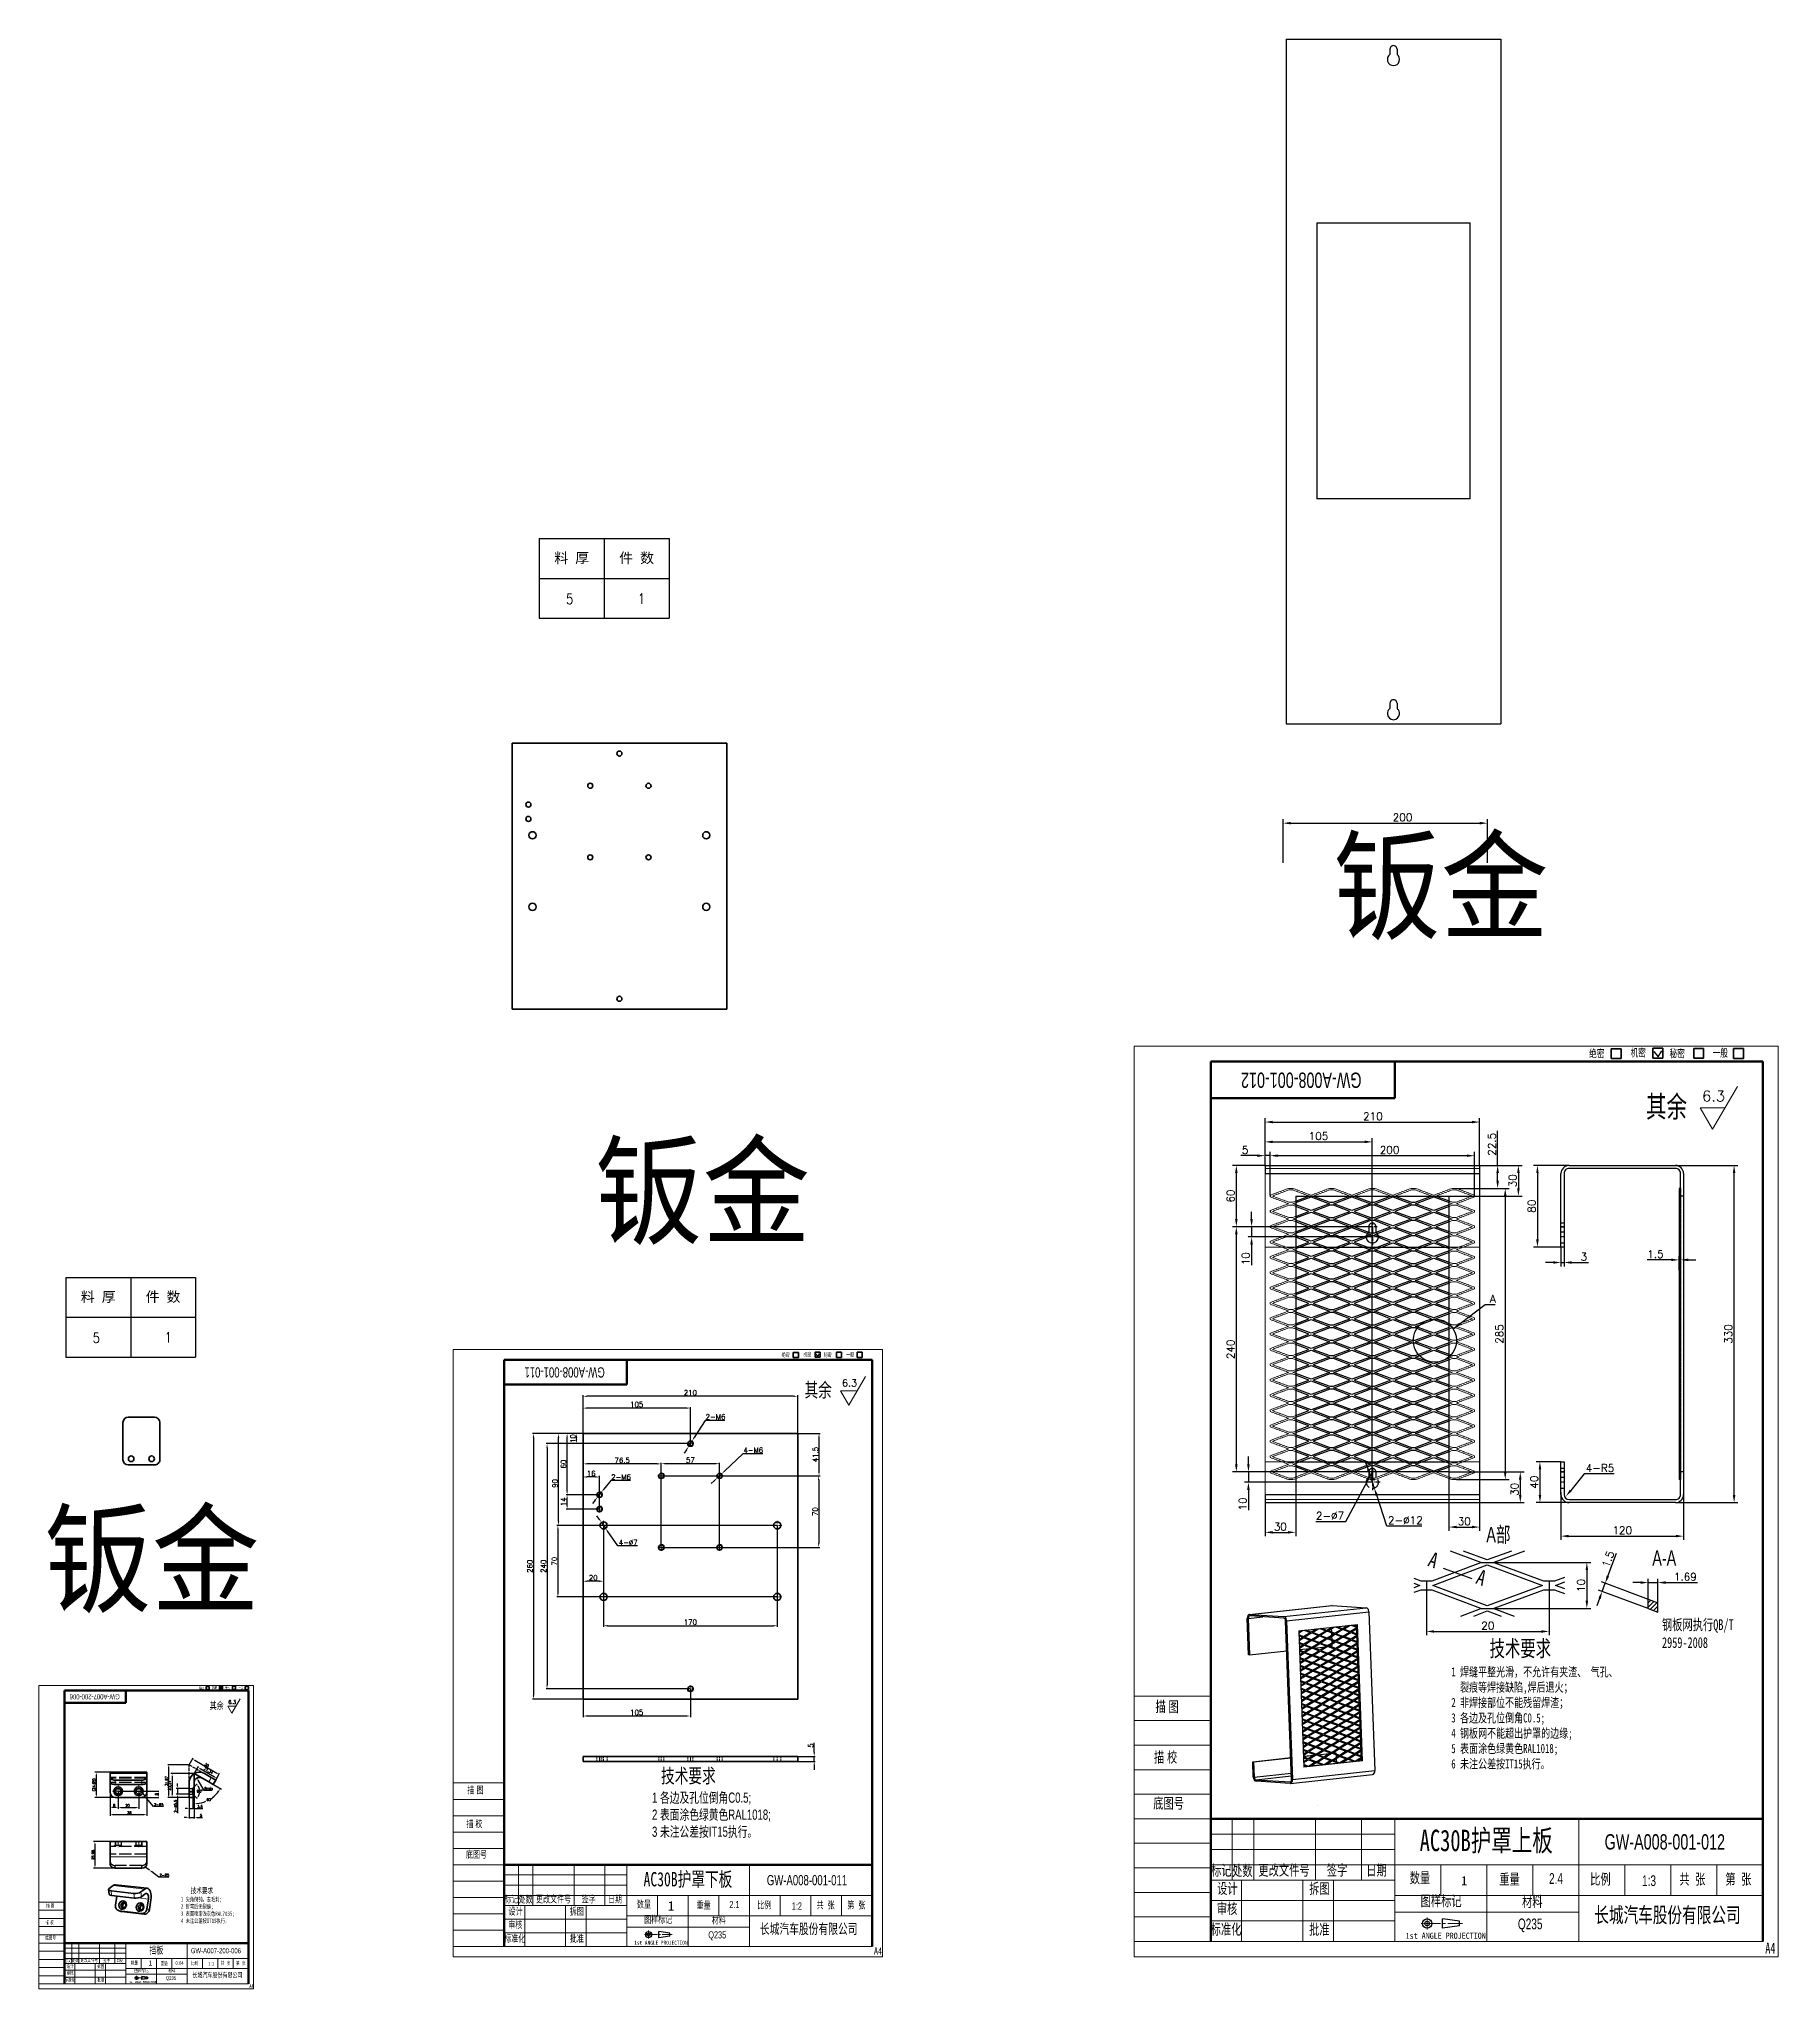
# Model space of a CAD drawing. Header units: millimetres. Extents: x -13336 to 61423, y -27528 to -3175.
# Drawn here: x -8357 to -6656, y -6804 to -4896 of the extents above; entities that cross this region are included whole.
import ezdxf
from ezdxf.enums import TextEntityAlignment as Align

# ---------------------------------------------------------------- set-up
doc = ezdxf.new("R2010")
doc.units = ezdxf.units.MM
for name, pattern in [('AM_HIDDEN', [3.75, 3, -0.75]), ('CENTER2', [28.575, 19.05, -3.175, 3.175, -3.175]), ('DASHDOT', [18.5, 12, -3, 0.5, -3]), ('DASHED', [15, 12, -3])]:
    doc.linetypes.add(name, pattern=pattern)
for name, color, linetype, lineweight in [('09图框', 4, 'Continuous', 15), ('中心线', 1, 'CENTER2', 15), ('剖面线', 6, 'Continuous', 15), ('图框', 4, 'Continuous', 15), ('文字', 3, 'Continuous', 15), ('标注线', 3, 'Continuous', 18), ('细实线', 7, 'Continuous', 15), ('轮廓线', 7, 'Continuous', 50)]:
    doc.layers.add(name, color=color, linetype=linetype, lineweight=lineweight)
doc.layers.add('DIM', color=2, linetype='Continuous')
doc.layers.add('标注', color=3, linetype='Continuous')
doc.styles.add('ACGBTS', font='isocp.shx', dxfattribs={"height": 1, "bigfont": 'gbcbig.shx'})
doc.styles.add('CHINA', font='', dxfattribs={"width": 0.9})
doc.styles.add('DIM', font='txt.shx', dxfattribs={"width": 0.8, "bigfont": 'bigfont.shx'})
doc.styles.get("Standard").update_dxf_attribs({"font": 'txt', "bigfont": 'gbcbig.shx'})
doc.styles.add('宋体', font='', dxfattribs={"width": 0.8})
doc.styles.add('数字 txt 3.5', font='txt.shx', dxfattribs={"width": 0.7, "height": 3.5})
doc.styles.add('汉字 5号', font='FSGB2312.ttf', dxfattribs={"width": 0.7, "height": 5})
doc.styles.add('汉字3.5号', font='FSGB2312.ttf', dxfattribs={"width": 0.7, "height": 3.5})
doc.styles.add('汉字7号', font='', dxfattribs={"width": 0.7, "height": 7})
doc.styles.get('CHINA').set_extended_font_data('SimSun')
doc.styles.get('宋体').set_extended_font_data('SimSun')
doc.styles.get('汉字7号').set_extended_font_data('SimSun')
doc.dimstyles.new('1：1', dxfattribs={"dimtxt": 2.5, "dimasz": 2.5, "dimexe": 1.25, "dimexo": 0, "dimtad": 1, "dimdsep": 46, "dimtxsty": 'Standard', "dimcen": 2.5, "dimclrd": 3, "dimclre": 3, "dimclrt": 1, "dimadec": 0, "dimazin": 0, "dimtfac": 1, "dimtmove": 0, "dimatfit": 3, "dimfxl": 0, "dimarcsym": 0})
doc.dimstyles.new('1：1$2', dxfattribs={"dimtxt": 2.5, "dimasz": 2.5, "dimexe": 1.25, "dimexo": 0, "dimtad": 1, "dimtih": 1, "dimtoh": 1, "dimdsep": 46, "dimtxsty": 'Standard', "dimcen": 2.5, "dimclrd": 3, "dimclre": 3, "dimclrt": 1, "dimadec": 0, "dimazin": 0, "dimtfac": 1, "dimtmove": 0, "dimatfit": 3, "dimfxl": 0, "dimarcsym": 0})
doc.dimstyles.new('1：1$4', dxfattribs={"dimtxt": 2.5, "dimasz": 2.5, "dimexe": 1.25, "dimexo": 0, "dimtad": 1, "dimtoh": 1, "dimdsep": 46, "dimtxsty": 'Standard', "dimcen": 2.5, "dimclrd": 3, "dimclre": 3, "dimclrt": 1, "dimadec": 0, "dimazin": 0, "dimtfac": 1, "dimtmove": 0, "dimatfit": 3, "dimfxl": 0, "dimarcsym": 0})
doc.dimstyles.new('1：2', dxfattribs={"dimscale": 2, "dimtxt": 2.5, "dimasz": 2.5, "dimexe": 1.25, "dimexo": 0, "dimtad": 1, "dimdsep": 46, "dimtxsty": 'Standard', "dimcen": 2.5, "dimclrd": 3, "dimclre": 3, "dimclrt": 1, "dimadec": 0, "dimazin": 0, "dimtfac": 1, "dimtmove": 0, "dimatfit": 3, "dimfxl": 0, "dimarcsym": 0})
doc.dimstyles.new('1：2$3', dxfattribs={"dimscale": 2, "dimtxt": 2.5, "dimasz": 2.5, "dimexe": 1.25, "dimexo": 0, "dimtad": 1, "dimtoh": 1, "dimdsep": 46, "dimtxsty": 'Standard', "dimcen": 2.5, "dimclrd": 3, "dimclre": 3, "dimclrt": 1, "dimadec": 0, "dimazin": 0, "dimtfac": 1, "dimtmove": 0, "dimatfit": 3, "dimfxl": 0, "dimarcsym": 0})
doc.dimstyles.new('1：3', dxfattribs={"dimscale": 3, "dimtxt": 2.5, "dimasz": 2.5, "dimexe": 1.25, "dimexo": 0, "dimtad": 1, "dimdsep": 46, "dimtxsty": 'Standard', "dimcen": 2.5, "dimclrd": 3, "dimclre": 3, "dimclrt": 1, "dimadec": 0, "dimazin": 0, "dimtfac": 1, "dimtmove": 0, "dimatfit": 3, "dimfxl": 0, "dimarcsym": 0})
doc.dimstyles.new('1：3$3', dxfattribs={"dimscale": 3, "dimtxt": 2.5, "dimasz": 2.5, "dimexe": 1.25, "dimexo": 0, "dimtad": 1, "dimtoh": 1, "dimdsep": 46, "dimtxsty": 'Standard', "dimcen": 2.5, "dimclrd": 3, "dimclre": 3, "dimclrt": 1, "dimadec": 0, "dimazin": 0, "dimtfac": 1, "dimtmove": 0, "dimatfit": 3, "dimfxl": 0, "dimarcsym": 0})
doc.dimstyles.new('1：3$4', dxfattribs={"dimscale": 3, "dimtxt": 2.5, "dimasz": 2.5, "dimexe": 1.25, "dimexo": 0, "dimtad": 1, "dimtoh": 1, "dimdsep": 46, "dimtxsty": 'Standard', "dimcen": 2.5, "dimclrd": 3, "dimclre": 3, "dimclrt": 1, "dimadec": 0, "dimazin": 0, "dimtfac": 1, "dimtmove": 0, "dimatfit": 3, "dimfxl": 0, "dimarcsym": 0})
doc.dimstyles.new('ISO-25', dxfattribs={"dimtxt": 2.5, "dimasz": 2.5, "dimexe": 1.25, "dimexo": 0.625, "dimtad": 1, "dimtxsty": 'Standard', "dimcen": 2.5, "dimadec": 0, "dimazin": 0, "dimtfac": 1, "dimtmove": 0, "dimatfit": 3, "dimfxl": 0, "dimarcsym": 0})

msp = doc.modelspace()

# ---------------------------------------------------------------- texts
at = {"color": 2}
for height, p in [(10.5, (-6729.813, -5935.945)), (7, (-7571.525, -6214.904)), (3.5, (-8171.931, -6525.424))]:
    msp.add_text('6.3', height=height, dxfattribs=at).set_placement(p)
at = {"color": 1, "attachment_point": 1, "style": 'ACGBTS'}
for insert, char_height, width in [((-6965.686, -6693.952), 9.1, 40.91783), ((-7741.777, -6718.494), 9.1, 40.91783), ((-8249.974, -6776.414), 5, 81.83566)]:
    msp.add_mtext('{\\fNSimSun|b0|i0|c134|p49;\\C3;1}', dxfattribs=dict(at, insert=insert, char_height=char_height, width=width))
at = {"layer": 'DIM', "char_height": 85.8805, "width": 3103.01985, "attachment_point": 1, "style": 'CHINA'}
for insert in [(-7090.846, -5682.332), (-7813.237, -5980.757), (-8352.181, -6340.897)]:
    msp.add_mtext('钣金^I^I', dxfattribs=dict(at, insert=insert))
at = {"layer": '中心线', "color": 4, "style": '汉字7号', "width": 0.7}
for s, height, p in [('绝密', 7.6456, (-6832.872, -5888.731)), ('机密', 7.6456, (-6792.342, -5888.038)), ('秘密', 7.6456, (-6754.18, -5888.705)), ('一般', 7.6456, (-6712.086, -5888.224)), ('绝密', 3.9973, (-7626.541, -6183.779)), ('机密', 3.9973, (-7605.351, -6183.416)), ('秘密', 3.9973, (-7585.399, -6183.765)), ('一般', 3.9973, (-7563.391, -6183.513)), ('绝密', 2.4455, (-8198.22, -6509.687)), ('机密', 2.4455, (-8185.256, -6509.465)), ('秘密', 2.4455, (-8173.05, -6509.678)), ('一般', 2.4455, (-8159.586, -6509.524))]:
    msp.add_text(s, height=height, dxfattribs=at).set_placement(p, align=Align.MIDDLE)
at = {"layer": '中心线', "color": 2, "lineweight": 15}
for s, insert, char_height, width, attachment_point, style in [('{\\C4;A部}', (-6929.071, -6360.584), 15, 208.92242, 5, '汉字 5号'), ('{\\C4;A-A}', (-6766.813, -6382.65), 15, 208.92242, 5, '汉字 5号'), ('{\\C4;GW-A008-001-012}', (-6766.266, -6660.541), 15, 208.92242, 5, '汉字 5号'), ('{\\C4;GW-A008-001-011}', (-7605.694, -6697.968), 10, 139.28161, 5, '汉字 5号'), ('{\\C4;2.4}', (-6872.758, -6696.253), 10.5, 93.91712, 5, '汉字3.5号'), ('{\\C4;1:3}', (-6788.553, -6693.15), 10.4995, 44.99791, 1, '汉字3.5号'), ('{\\C4;2.1}', (-7676.689, -6721.776), 7, 62.61141, 5, '汉字3.5号'), ('{\\C4;1:2}', (-7620.552, -6719.707), 6.9997, 29.99861, 1, '汉字3.5号'), ('{\\C4;Q235}', (-7693.521, -6752.369), 7, 62.61141, 5, '汉字3.5号'), ('{\\C4;Q235}', (-6898.006, -6742.142), 10.5, 93.91712, 5, '汉字3.5号'), ('{\\C4;GW-A007-200-006}', (-8184.082, -6766.956), 5, 69.64081, 5, '汉字 5号'), ('{\\f@FangSong_GB2312|b0|i0|c134|p49;\\C4;A4}', (-7540.184, -6763.708), 7, 62.61141, 1, '汉字3.5号'), ('{\\f@FangSong_GB2312|b0|i0|c134|p49;\\C4;A4}', (-6668, -6759.151), 10.5, 93.91712, 1, '汉字3.5号'), ('{\\C4;Q235}', (-8227.995, -6794.157), 3.5, 31.30571, 5, '汉字3.5号'), ('{\\C4;0.64}', (-8219.579, -6778.86), 3.5, 31.30571, 5, '汉字3.5号'), ('{\\C4;1:1}', (-8191.511, -6777.826), 3.4998, 14.9993, 1, '汉字3.5号'), ('{\\f@FangSong_GB2312|b0|i0|c134|p49;\\C4;A4}', (-8151.326, -6799.826), 3.5, 31.30571, 1, '汉字3.5号')]:
    msp.add_mtext(s, dxfattribs=dict(at, insert=insert, char_height=char_height, width=width, attachment_point=attachment_point, style=style))
at = {"layer": '中心线', "lineweight": 15, "attachment_point": 5, "style": '汉字7号'}
for s, insert, char_height, width in [('{\\fFangSong_GB2312|b0|i0|c134|p49;\\C4;AC30B\\fSimSun|b0|i0|c134|p2;护罩上板}', (-6941.036, -6660.187), 21, 287.55927), ('{\\fFangSong_GB2312|b0|i0|c134|p49;\\C4;AC30B\\fSimSun|b0|i0|c134|p2;护罩下板}', (-7722.207, -6697.732), 14, 182.80209), ('{\\fFangSong_GB2312|b0|i0|c134|p49;\\C4;挡板}', (-8242.338, -6766.839), 7, 45.36351)]:
    msp.add_mtext(s, dxfattribs=dict(at, insert=insert, char_height=char_height, width=width))
at = {"layer": '剖面线', "color": 2, "attachment_point": 1, "style": '汉字3.5号'}
for insert, char_height, width in [((-6784.645, -5930.504), 21, 170.1), ((-7608.079, -6211.277), 14, 113.4), ((-8190.208, -6523.611), 7, 56.7)]:
    msp.add_mtext('其余', dxfattribs=dict(at, insert=insert, char_height=char_height, width=width))
at = {"layer": '文字', "attachment_point": 5, "rotation": 180, "style": '汉字 5号'}
for s, insert, char_height, width in [('{\\C4;GW-A008-001-012}', (-7122.026, -5915.089), 15, 180), ('{\\C4;GW-A008-001-011}', (-7842.868, -6201), 10, 120), ('{\\C4;GW-A007-200-006}', (-8302.669, -6518.472), 5, 60)]:
    msp.add_mtext(s, dxfattribs=dict(at, insert=insert, char_height=char_height, width=width))
at = {"layer": '标注', "color": 0, "style": '宋体', "width": 0.8}
for p in [(-6999.063, -6390.179), (-6952.151, -6407.328)]:
    msp.add_text('A', height=15, rotation=339.57639, dxfattribs=at).set_placement(p)
at = {"layer": '标注', "color": 1, "insert": (-6937.346, -6132.83), "char_height": 7.5, "attachment_point": 7}
msp.add_mtext('A', dxfattribs=at)
at = {"layer": '标注', "color": 3, "insert": (-6769.047, -6442.676), "char_height": 10.5, "width": 104.50858, "attachment_point": 1}
msp.add_mtext('{\\fFangSong_GB2312|b0|i0|c134|p49;\\W0.7;\\C4;钢板网执行QB/T 2959-2008 }', dxfattribs=at)
at = {"layer": '标注', "attachment_point": 1}
for s, insert, char_height, width, style in [('{\\fFangSong_GB2312|b0|i0|c134|p49;\\C2;     技术要求\\P\\H0.5714x;1 焊缝平整光滑，不允许有夹渣、 气孔、\\P  裂痕等焊接缺陷,焊后退火；\\P2 非焊接部位不能残留焊渣；\\P3 各边及孔位倒角C0.5;\\P4 钢板网不能超出护罩的边缘;\\P5 表面涂色绿黄色RAL1018;\\P6 未注公差按IT15执行。}', (-6975.24, -6463.315), 15.75, 376.84728, '数字 txt 3.5'), ('{\\C2;  \\H1.4x; 技术要求\\P\\H0.7143x;1 各边及孔位倒角C0.5;\\P2 表面涂色绿黄色RAL1018;\\P3 未注公差按IT15执行。}', (-7757.338, -6588.793), 10, 125.81183, '汉字 5号'), ('{\\fFangSong_GB2312|b0|i0|c134|p49;\\C2;   技术要求\\P\\H0.75x;1 尖角倒钝，去毛刺;\\P2 折弯后无裂痕;\\P3 表面喷漆浅灰色RAL7035;\\P4 未注公差按IT15执行\\H1x;。}', (-8218.374, -6705.227), 5.6, 56.75208, '数字 txt 3.5')]:
    msp.add_mtext(s, dxfattribs=dict(at, insert=insert, char_height=char_height, width=width, style=style))

# ---------------------------------------------------------------- blocks, each defined once
blk = doc.blocks.new('A4图框')
at = {"layer": '09图框', "lineweight": 15}
for p, q in [((62778.17, 8358.17), (62778.17, 8655.17)), ((62988.17, 8655.17), (62778.17, 8655.17)), ((62778.17, 8655.17), (62778.17, 8358.17)), ((62988.17, 8358.17), (62988.17, 8655.17)), ((62988.17, 8358.17), (62988.17, 8655.17)), ((62988.17, 8655.17), (62988.17, 8358.17))]:
    blk.add_line(p, q, dxfattribs=at)
at = {"layer": '09图框', "linetype": 'ByBlock', "lineweight": 15}
for p, q in [((62778.17, 8655.17), (62778.17, 8358.17)), ((62988.17, 8655.17), (62988.17, 8358.17)), ((62778.17, 8358.17), (62988.17, 8358.17))]:
    blk.add_line(p, q, dxfattribs=at)
at = {"layer": 'DIM', "lineweight": 15}
for p, q in [((62803.17, 8443.17), (62778.17, 8443.17)), ((62803.17, 8435.17), (62778.17, 8435.17)), ((62803.17, 8427.17), (62778.17, 8427.17)), ((62803.17, 8419.17), (62778.17, 8419.17)), ((62803.17, 8411.17), (62778.17, 8411.17)), ((62803.17, 8403.17), (62778.17, 8403.17)), ((62810.17, 8383.17), (62810.17, 8403.17)), ((62817.17, 8383.17), (62817.17, 8403.17)), ((62837.31, 8383.17), (62837.31, 8403.16)), ((62852.31, 8383.17), (62852.31, 8403.16)), ((62863.17, 8363.17), (62863.17, 8403.17)), ((62923.17, 8363.17), (62923.17, 8403.17)), ((62803.17, 8395.17), (62778.17, 8395.17)), ((62863.17, 8398.17), (62803.17, 8398.17)), ((62863.17, 8393.17), (62803.17, 8393.17)), ((62803.17, 8387.17), (62778.17, 8387.17)), ((62983.17, 8388.17), (62803.17, 8388.17)), ((62863.17, 8383.17), (62803.17, 8383.17)), ((62813.17, 8363.17), (62813.17, 8383.17)), ((62833.17, 8363.17), (62833.17, 8383.17)), ((62843.17, 8363.17), (62843.17, 8383.17)), ((62843.17, 8363.17), (62843.17, 8383.17)), ((62878.17, 8378.17), (62878.17, 8388.17)), ((62893.17, 8363.17), (62893.17, 8388.17)), ((62908.17, 8378.17), (62908.17, 8388.17)), ((62938.17, 8378.17), (62938.17, 8388.17)), ((62953.17, 8378.17), (62953.17, 8388.17)), ((62968.17, 8378.17), (62968.17, 8388.17)), ((62803.17, 8379.17), (62778.17, 8379.17)), ((62863.17, 8376.5), (62803.17, 8376.5)), ((62983.17, 8378.17), (62863.17, 8378.17)), ((62803.17, 8371.17), (62778.17, 8371.17)), ((62863.17, 8369.84), (62803.17, 8369.84)), ((62923.17, 8372.67), (62863.17, 8372.67)), ((62803.17, 8363.17), (62778.17, 8363.17)), ((62778.17, 8363.17), (62803.17, 8363.17))]:
    blk.add_line(p, q, dxfattribs=at)
at = {"layer": 'DIM', "ltscale": 20}
for p, q in [((62878.73, 8367.5), (62878.73, 8370.5)), ((62884.23, 8369.75), (62878.73, 8370.5)), ((62884.23, 8368.25), (62884.23, 8369.75)), ((62884.23, 8368.25), (62878.73, 8367.5))]:
    blk.add_line(p, q, dxfattribs=at)
for radius in [1.5, 0.75]:
    blk.add_circle((62873.73, 8369), radius, dxfattribs=at)
at = {"layer": '中心线', "color": 0, "linetype": 'Continuous', "lineweight": 50}
for p, q in [((62803.17, 8650.17), (62983.17, 8650.17)), ((62803.17, 8638.17), (62863.17, 8638.17))]:
    blk.add_line(p, q, dxfattribs=at)
at = {"layer": '中心线', "linetype": 'CENTER2', "lineweight": 18, "ltscale": 0.25}
for p, q in [((62873.73, 8367.07), (62873.73, 8370.94)), ((62885.22, 8369), (62871.48, 8369))]:
    blk.add_line(p, q, dxfattribs=at)
at = {"layer": '细实线', "lineweight": 15}
for p, q in [((62983.17, 8403.17), (62803.18, 8403.17)), ((62983.17, 8363.17), (62803.17, 8363.17))]:
    blk.add_line(p, q, dxfattribs=at)
at = {"layer": '轮廓线', "color": 0, "linetype": 'ByBlock', "lineweight": 50}
for p, q in [((62803.17, 8363.17), (62803.17, 8650.17)), ((62863.17, 8638.17), (62863.17, 8650.17))]:
    blk.add_line(p, q, dxfattribs=at)
at = {"layer": '轮廓线', "color": 0, "lineweight": 50}
blk.add_line((62983.17, 8363.17), (62983.17, 8650.17), dxfattribs=at)
at = {"layer": '轮廓线', "color": 7, "linetype": 'Continuous', "lineweight": 50}
blk.add_line((62983.17, 8403.17), (62803.17, 8403.17), dxfattribs=at)
at = {"layer": '09图框', "lineweight": 15, "insert": (62928.24, 8374.32), "char_height": 5, "width": 60, "attachment_point": 1, "style": '汉字 5号'}
blk.add_mtext('{\\C4;长城汽车股份有限公司}', dxfattribs=at)
at = {"layer": '中心线', "color": 0, "lineweight": 15, "char_height": 3.5, "width": 25, "attachment_point": 1, "style": '汉字3.5号'}
for s, insert in [('{\\C4;描 图}', (62785.12, 8441.49)), ('{\\C4;描 校}', (62784.64, 8425.01)), ('{\\C4;底图号}', (62784.4, 8409.97))]:
    blk.add_mtext(s, dxfattribs=dict(at, insert=insert))
at = {"layer": '中心线', "color": 2, "lineweight": 15, "char_height": 3.5, "attachment_point": 1, "style": '汉字3.5号'}
for s, insert, width in [('{\\C4;更改文件号}', (62818.69, 8388.15), 19.9957), ('{\\C4;签字}', (62841.02, 8388.17), 14.8572), ('{\\C4;标记}', (62803.26, 8388.15), 7.1413), ('{\\C4;设计}', (62805.22, 8382.17), 7.2842), ('{\\C4;处数}', (62810.12, 8388.01), 7.1413), ('{\\C4;拆图}', (62835.22, 8382.17), 7.2842), ('{\\C4;日期}', (62853.88, 8388.17), 11), ('{\\C4;重量}', (62897.25, 8385.19), 10), ('{\\C4;比例}', (62926.9, 8385.22), 15), ('{\\C4;共  张}', (62955.99, 8385.22), 15), ('{\\C4;第  张}', (62970.99, 8385.22), 15), ('{\\C4;审核}', (62805.13, 8375.62), 7.2842), ('{\\C4;图样标记}', (62871.6, 8378.16), 20), ('{\\C4;标准化}', (62803.13, 8368.88), 10.4643), ('{\\C4;批准}', (62835.22, 8368.84), 7.2842)]:
    blk.add_mtext(s, dxfattribs=dict(at, insert=insert, width=width))
at = {"layer": '图框', "color": 4, "lineweight": 18, "style": '宋体', "width": 0.8}
blk.add_text('1st ANGLE PROJECTION', height=2, dxfattribs=at).set_placement((62866.72, 8364.02))
at = {"layer": '轮廓线', "color": 2, "lineweight": 15, "char_height": 3.5, "attachment_point": 1, "style": '汉字3.5号'}
for s, insert, width in [('{\\C4;数量}', (62868.03, 8385.64), 10), ('{\\C4;材料}', (62904.69, 8377.89), 30)]:
    blk.add_mtext(s, dxfattribs=dict(at, insert=insert, width=width))
blk = doc.blocks.new('*D166')
at = {"color": 3, "lineweight": -2, "transparency": 16777216}
for p, q in [((-8287.6, -6592.3), (-8302.4, -6592.3)), ((-8301.1, -6594.8), (-8301.1, -6614.4)), ((-8282.6, -6616.9), (-8302.4, -6616.9))]:
    blk.add_line(p, q, dxfattribs=at)
at = {"color": 3, "transparency": 16777216}
for points in [[(-8301.5, -6594.8), (-8300.7, -6594.8), (-8301.1, -6592.3)], [(-8301.5, -6614.4), (-8300.7, -6614.4), (-8301.1, -6616.9)]]:
    blk.add_solid(points, dxfattribs=at)
at = {"layer": 'Defpoints', "color": 0, "transparency": 16777216}
for p in [(-8287.6, -6592.3), (-8301.1, -6616.9), (-8282.6, -6616.9)]:
    blk.add_point(p, dxfattribs=at)
at = {"color": 1, "transparency": 16777216, "insert": (-8303, -6604.6), "char_height": 2.5, "attachment_point": 5, "rotation": 90}
blk.add_mtext('(24.65)', dxfattribs=at)
blk = doc.blocks.new('*D167')
at = {"color": 3, "lineweight": -2, "transparency": 16777216}
for p, q in [((-8287.6, -6610.9), (-8287.6, -6627.9)), ((-8279.6, -6610.9), (-8279.6, -6627.9)), ((-8282.1, -6626.7), (-8285.1, -6626.7))]:
    blk.add_line(p, q, dxfattribs=at)
at = {"color": 3, "transparency": 16777216}
for points in [[(-8285.1, -6626.2), (-8285.1, -6627.1), (-8287.6, -6626.7)], [(-8282.1, -6626.2), (-8282.1, -6627.1), (-8279.6, -6626.7)]]:
    blk.add_solid(points, dxfattribs=at)
at = {"layer": 'Defpoints', "color": 0, "transparency": 16777216}
for p in [(-8287.6, -6610.9), (-8279.6, -6610.9), (-8287.6, -6626.7)]:
    blk.add_point(p, dxfattribs=at)
at = {"color": 1, "transparency": 16777216, "insert": (-8283.6, -6624.8), "char_height": 2.5, "attachment_point": 5}
blk.add_mtext('8', dxfattribs=at)
blk = doc.blocks.new('*D168')
at = {"color": 3, "lineweight": -2, "transparency": 16777216}
for p, q in [((-8279.6, -6610.9), (-8279.6, -6628)), ((-8259.6, -6610.9), (-8259.6, -6628)), ((-8277.1, -6626.7), (-8262.1, -6626.7))]:
    blk.add_line(p, q, dxfattribs=at)
at = {"color": 3, "transparency": 16777216}
for points in [[(-8277.1, -6626.3), (-8277.1, -6627.2), (-8279.6, -6626.7)], [(-8262.1, -6626.3), (-8262.1, -6627.2), (-8259.6, -6626.7)]]:
    blk.add_solid(points, dxfattribs=at)
at = {"layer": 'Defpoints', "color": 0, "transparency": 16777216}
for p in [(-8279.6, -6610.9), (-8259.6, -6610.9), (-8259.6, -6626.7)]:
    blk.add_point(p, dxfattribs=at)
at = {"color": 1, "transparency": 16777216, "insert": (-8270.5, -6624.9), "char_height": 2.5, "attachment_point": 5}
blk.add_mtext('20', dxfattribs=at)
blk = doc.blocks.new('*D169')
at = {"color": 3, "lineweight": -2, "transparency": 16777216}
for p, q in [((-8287.6, -6611.9), (-8287.6, -6635)), ((-8251.6, -6610.9), (-8251.6, -6635)), ((-8285.1, -6633.8), (-8254.1, -6633.8))]:
    blk.add_line(p, q, dxfattribs=at)
at = {"color": 3, "transparency": 16777216}
for points in [[(-8285.1, -6633.4), (-8285.1, -6634.2), (-8287.6, -6633.8)], [(-8254.1, -6633.4), (-8254.1, -6634.2), (-8251.6, -6633.8)]]:
    blk.add_solid(points, dxfattribs=at)
at = {"layer": 'Defpoints', "color": 0, "transparency": 16777216}
for p in [(-8287.6, -6611.9), (-8251.6, -6610.9), (-8251.6, -6633.8)]:
    blk.add_point(p, dxfattribs=at)
at = {"color": 1, "transparency": 16777216, "insert": (-8268.8, -6631.9), "char_height": 2.5, "attachment_point": 5}
blk.add_mtext('36', dxfattribs=at)
blk = doc.blocks.new('*D170')
at = {"color": 3, "lineweight": -2, "transparency": 16777216}
for p, q in [((-8269.6, -6660.1), (-8303.7, -6660.1)), ((-8302.5, -6662.6), (-8302.5, -6683.6)), ((-8269.6, -6686.1), (-8303.7, -6686.1))]:
    blk.add_line(p, q, dxfattribs=at)
at = {"color": 3, "transparency": 16777216}
for points in [[(-8302.9, -6662.6), (-8302, -6662.6), (-8302.5, -6660.1)], [(-8302.9, -6683.6), (-8302, -6683.6), (-8302.5, -6686.1)]]:
    blk.add_solid(points, dxfattribs=at)
at = {"layer": 'Defpoints', "color": 0, "transparency": 16777216}
for p in [(-8269.6, -6660.1), (-8302.5, -6686.1), (-8269.6, -6686.1)]:
    blk.add_point(p, dxfattribs=at)
at = {"color": 1, "transparency": 16777216, "insert": (-8304.3, -6673.1), "char_height": 2.5, "attachment_point": 5, "rotation": 90}
blk.add_mtext('25.98', dxfattribs=at)
blk = doc.blocks.new('*D171')
at = {"color": 3, "lineweight": -2, "transparency": 16777216}
for p, q in [((-8256.6, -6611.9), (-8253.5, -6615.8)), ((-8245.2, -6625.8), (-8251.9, -6617.7)), ((-8235.4, -6625.8), (-8245.2, -6625.8))]:
    blk.add_line(p, q, dxfattribs=at)
at = {"color": 3, "transparency": 16777216}
blk.add_solid([(-8251.5, -6617.5), (-8252.2, -6618), (-8253.5, -6615.8)], dxfattribs=at)
at = {"layer": 'Defpoints', "color": 0, "transparency": 16777216}
for p in [(-8256.6, -6611.9), (-8253.5, -6615.8)]:
    blk.add_point(p, dxfattribs=at)
at = {"color": 1, "transparency": 16777216, "insert": (-8240, -6624), "char_height": 2.5, "attachment_point": 5}
blk.add_mtext('2-R5', dxfattribs=at)
blk = doc.blocks.new('*D172')
at = {"color": 3, "lineweight": -2, "transparency": 16777216}
for p, q in [((-8253.2, -6684.9), (-8249.2, -6687.9)), ((-8239.8, -6694.9), (-8247.2, -6689.4)), ((-8230, -6694.9), (-8239.8, -6694.9))]:
    blk.add_line(p, q, dxfattribs=at)
at = {"color": 3, "transparency": 16777216}
blk.add_solid([(-8247, -6689.1), (-8247.5, -6689.7), (-8249.2, -6687.9)], dxfattribs=at)
at = {"layer": 'Defpoints', "color": 0, "transparency": 16777216}
for p in [(-8253.2, -6684.9), (-8249.2, -6687.9)]:
    blk.add_point(p, dxfattribs=at)
at = {"color": 1, "transparency": 16777216, "insert": (-8234.5, -6693.1), "char_height": 2.5, "attachment_point": 5}
blk.add_mtext('2-R5', dxfattribs=at)
blk = doc.blocks.new('*D173')
at = {"color": 3, "lineweight": -2, "transparency": 16777216}
for p, q in [((-8210.2, -6608.2), (-8222.9, -6608.2)), ((-8210.2, -6613.7), (-8222.9, -6613.7)), ((-8221.7, -6605.7), (-8221.7, -6603.2)), ((-8221.7, -6608.2), (-8221.7, -6613.7)), ((-8221.7, -6616.2), (-8221.7, -6632.4))]:
    blk.add_line(p, q, dxfattribs=at)
at = {"color": 3, "transparency": 16777216}
for points in [[(-8222.1, -6605.7), (-8221.2, -6605.7), (-8221.7, -6608.2)], [(-8222.1, -6616.2), (-8221.2, -6616.2), (-8221.7, -6613.7)]]:
    blk.add_solid(points, dxfattribs=at)
at = {"layer": 'Defpoints', "color": 0, "transparency": 16777216}
for p in [(-8221.7, -6613.7), (-8210.2, -6608.2), (-8210.2, -6613.7)]:
    blk.add_point(p, dxfattribs=at)
at = {"color": 1, "transparency": 16777216, "insert": (-8223.5, -6625.6), "char_height": 2.5, "attachment_point": 5, "rotation": 90}
blk.add_mtext('2-%%C5.5', dxfattribs=at)
blk = doc.blocks.new('*D174')
at = {"color": 3, "lineweight": -2, "transparency": 16777216}
for p, q in [((-8210.2, -6613.7), (-8210.2, -6637.7)), ((-8205.2, -6613.7), (-8205.2, -6637.7)), ((-8212.7, -6636.5), (-8215.2, -6636.5)), ((-8210.2, -6636.5), (-8205.2, -6636.5)), ((-8202.7, -6636.5), (-8197.3, -6636.5))]:
    blk.add_line(p, q, dxfattribs=at)
at = {"color": 3, "transparency": 16777216}
for points in [[(-8212.7, -6636.1), (-8212.7, -6636.9), (-8210.2, -6636.5)], [(-8202.7, -6636.1), (-8202.7, -6636.9), (-8205.2, -6636.5)]]:
    blk.add_solid(points, dxfattribs=at)
at = {"layer": 'Defpoints', "color": 0, "transparency": 16777216}
for p in [(-8210.2, -6613.7), (-8205.2, -6613.7), (-8205.2, -6636.5)]:
    blk.add_point(p, dxfattribs=at)
at = {"color": 1, "transparency": 16777216, "insert": (-8198.7, -6634.6), "char_height": 2.5, "attachment_point": 5}
blk.add_mtext('5', dxfattribs=at)
blk = doc.blocks.new('*D175')
at = {"color": 3, "lineweight": -2, "transparency": 16777216}
for p, q in [((-8195.7, -6610.2), (-8201.5, -6600.1)), ((-8187.6, -6610.2), (-8195.7, -6610.2))]:
    blk.add_line(p, q, dxfattribs=at)
at = {"color": 3, "transparency": 16777216}
blk.add_solid([(-8201.1, -6599.9), (-8201.8, -6600.3), (-8202.7, -6598)], dxfattribs=at)
at = {"layer": 'Defpoints', "color": 0, "transparency": 16777216}
for p in [(-8202.7, -6598), (-8200.2, -6602.3)]:
    blk.add_point(p, dxfattribs=at)
at = {"color": 1, "transparency": 16777216, "insert": (-8191.3, -6608.3), "char_height": 2.5, "attachment_point": 5}
blk.add_mtext('Rmin', dxfattribs=at)
blk = doc.blocks.new('*D176')
at = {"color": 3, "lineweight": -2, "transparency": 16777216}
for p, q in [((-8205.2, -6611.9), (-8205.2, -6624.2)), ((-8191.1, -6601.8), (-8178.7, -6608.9))]:
    blk.add_line(p, q, dxfattribs=at)
for start, end in [(306.6649, 325.1181), (274.8819, 292.7324)]:
    blk.add_arc((-8205.2, -6593.6), 29.4, start, end, dxfattribs=at)
at = {"color": 3, "transparency": 16777216}
for points in [[(-8181.5, -6610.2), (-8180.8, -6610.6), (-8179.8, -6608.3)], [(-8202.7, -6623.3), (-8202.7, -6622.5), (-8205.2, -6623)]]:
    blk.add_solid(points, dxfattribs=at)
at = {"layer": 'Defpoints', "color": 0, "transparency": 16777216}
for p in [(-8197.7, -6598), (-8205.2, -6602.3), (-8205.2, -6611.9), (-8191.1, -6601.8), (-8195.2, -6621.2)]:
    blk.add_point(p, dxfattribs=at)
at = {"color": 1, "transparency": 16777216, "insert": (-8190.5, -6619.1), "char_height": 2.5, "attachment_point": 5}
blk.add_mtext('60°', dxfattribs=at)
blk = doc.blocks.new('*D177')
at = {"color": 3, "lineweight": -2, "transparency": 16777216}
for p, q in [((-8210.2, -6585), (-8206.4, -6578.3)), ((-8204.8, -6580.6), (-8183.2, -6593.1)), ((-8184.2, -6600), (-8180.4, -6593.3))]:
    blk.add_line(p, q, dxfattribs=at)
at = {"color": 3, "transparency": 16777216}
for points in [[(-8204.6, -6580.3), (-8205, -6581), (-8207, -6579.4)], [(-8183, -6592.8), (-8183.4, -6593.5), (-8181, -6594.4)]]:
    blk.add_solid(points, dxfattribs=at)
at = {"layer": 'Defpoints', "color": 0, "transparency": 16777216}
for p in [(-8210.2, -6585), (-8184.2, -6600), (-8181, -6594.4)]:
    blk.add_point(p, dxfattribs=at)
at = {"color": 1, "transparency": 16777216, "insert": (-8193.1, -6585.3), "char_height": 2.5, "attachment_point": 5, "rotation": 330.0001}
blk.add_mtext('30', dxfattribs=at)
blk = doc.blocks.new('*D178')
at = {"layer": 'Defpoints', "color": 0, "transparency": 16777216}
for p in [(-8210.2, -6613.7), (-8206.7, -6613.7), (-8206.7, -6627.7)]:
    blk.add_point(p, dxfattribs=at)
at = {"layer": 'DIM', "color": 3, "lineweight": -2, "transparency": 16777216}
for p, q in [((-8210.2, -6613.7), (-8210.2, -6628.2)), ((-8206.7, -6613.7), (-8206.7, -6628.2)), ((-8212.2, -6627.7), (-8214.2, -6627.7)), ((-8210.2, -6627.7), (-8206.7, -6627.7)), ((-8204.7, -6627.7), (-8196.7, -6627.7))]:
    blk.add_line(p, q, dxfattribs=at)
at = {"layer": 'DIM', "color": 3, "transparency": 16777216}
for points in [[(-8212.2, -6627.3), (-8212.2, -6628), (-8210.2, -6627.7)], [(-8204.7, -6627.3), (-8204.7, -6628), (-8206.7, -6627.7)]]:
    blk.add_solid(points, dxfattribs=at)
at = {"layer": 'DIM', "color": 1, "transparency": 16777216, "insert": (-8199.7, -6625.9), "char_height": 2.5, "attachment_point": 5}
blk.add_mtext('3.5', dxfattribs=at)
blk = doc.blocks.new('*D179')
at = {"color": 3, "linetype": 'DASHED', "lineweight": -2, "transparency": 16777216}
for p, q in [((-8205.2, -6606.7), (-8202.3, -6603.8)), ((-8205.2, -6615.2), (-8202.3, -6618.1))]:
    blk.add_line(p, q, dxfattribs=at)
for start, end in [(10.54, 32.9984), (327.0016, 349.46)]:
    blk.add_arc((-8209.5, -6610.9), 9.57, start, end, dxfattribs=at)
at = {"color": 3, "linetype": 'DASHED', "transparency": 16777216}
for points in [[(-8201.7, -6605.9), (-8201.2, -6605.5), (-8202.7, -6604.2)], [(-8201.2, -6616.4), (-8201.7, -6615.9), (-8202.7, -6617.7)]]:
    blk.add_solid(points, dxfattribs=at)
at = {"layer": 'Defpoints', "color": 0, "linetype": 'DASHED', "transparency": 16777216}
for p in [(-8206.7, -6608.2), (-8206.7, -6613.7), (-8205.2, -6606.7), (-8205.2, -6615.2), (-8200.2, -6613.4)]:
    blk.add_point(p, dxfattribs=at)
at = {"color": 1, "linetype": 'DASHED', "transparency": 16777216, "insert": (-8199.9, -6610.9), "char_height": 2.5, "attachment_point": 5}
blk.add_mtext('90°', dxfattribs=at)
blk = doc.blocks.new('*D180')
at = {"layer": 'Defpoints', "color": 0, "transparency": 16777216}
for p in [(-8279.6, -6610.9), (-8279.6, -6616.9), (-8240.5, -6616.9)]:
    blk.add_point(p, dxfattribs=at)
at = {"layer": 'DIM', "color": 3, "lineweight": -2, "transparency": 16777216}
for p, q in [((-8279.6, -6610.9), (-8240, -6610.9)), ((-8279.6, -6616.9), (-8240, -6616.9)), ((-8240.5, -6612.9), (-8240.5, -6614.9))]:
    blk.add_line(p, q, dxfattribs=at)
at = {"layer": 'DIM', "color": 3, "transparency": 16777216}
for points in [[(-8240.9, -6612.9), (-8240.2, -6612.9), (-8240.5, -6610.9)], [(-8240.9, -6614.9), (-8240.2, -6614.9), (-8240.5, -6616.9)]]:
    blk.add_solid(points, dxfattribs=at)
at = {"layer": 'DIM', "color": 1, "transparency": 16777216, "insert": (-8242.3, -6613.9), "char_height": 2.5, "attachment_point": 5, "rotation": 90}
blk.add_mtext('6', dxfattribs=at)
blk = doc.blocks.new('*D181')
at = {"layer": 'Defpoints', "color": 0, "transparency": 16777216}
for p in [(-8210.2, -6585), (-8230.6, -6616.9), (-8210.2, -6616.9)]:
    blk.add_point(p, dxfattribs=at)
at = {"layer": 'DIM', "color": 3, "lineweight": -2, "transparency": 16777216}
for p, q in [((-8210.2, -6585), (-8231.1, -6585)), ((-8230.6, -6587), (-8230.6, -6614.9)), ((-8210.2, -6616.9), (-8231.1, -6616.9))]:
    blk.add_line(p, q, dxfattribs=at)
at = {"layer": 'DIM', "color": 3, "transparency": 16777216}
for points in [[(-8230.9, -6587), (-8230.2, -6587), (-8230.6, -6585)], [(-8230.9, -6614.9), (-8230.2, -6614.9), (-8230.6, -6616.9)]]:
    blk.add_solid(points, dxfattribs=at)
at = {"layer": 'DIM', "color": 1, "transparency": 16777216, "insert": (-8232.3, -6601), "char_height": 2.5, "attachment_point": 5, "rotation": 90}
blk.add_mtext('31.97', dxfattribs=at)
blk = doc.blocks.new('*D292')
at = {"color": 0, "lineweight": -2, "transparency": 16777216}
for p, q in [((-8204.9, -6593.1), (-8201, -6586.4)), ((-8199.5, -6588.8), (-8185.4, -6596.9)), ((-8186.4, -6603.8), (-8182.6, -6597.1))]:
    blk.add_line(p, q, dxfattribs=at)
at = {"color": 0, "transparency": 16777216}
for points in [[(-8199.3, -6588.4), (-8199.7, -6589.1), (-8201.7, -6587.5)], [(-8185.1, -6596.6), (-8185.6, -6597.3), (-8183.2, -6598.2)]]:
    blk.add_solid(points, dxfattribs=at)
at = {"layer": 'Defpoints', "color": 0, "transparency": 16777216}
for p in [(-8205.2, -6593.6), (-8183.2, -6598.2), (-8186.7, -6604.3)]:
    blk.add_point(p, dxfattribs=at)
at = {"color": 0, "transparency": 16777216, "insert": (-8191.4, -6591), "char_height": 2.5, "attachment_point": 5, "rotation": 330.0001}
blk.add_mtext('21,34', dxfattribs=at)
blk = doc.blocks.new('*D293')
at = {"color": 0, "lineweight": -2, "transparency": 16777216}
for p, q in [((-8205.8, -6593.6), (-8228.2, -6593.6)), ((-8226.9, -6596.1), (-8226.9, -6614.4)), ((-8205.8, -6616.9), (-8228.2, -6616.9))]:
    blk.add_line(p, q, dxfattribs=at)
at = {"color": 0, "transparency": 16777216}
for points in [[(-8227.3, -6596.1), (-8226.5, -6596.1), (-8226.9, -6593.6)], [(-8227.3, -6614.4), (-8226.5, -6614.4), (-8226.9, -6616.9)]]:
    blk.add_solid(points, dxfattribs=at)
at = {"layer": 'Defpoints', "color": 0, "transparency": 16777216}
for p in [(-8205.2, -6593.6), (-8226.9, -6616.9), (-8205.2, -6616.9)]:
    blk.add_point(p, dxfattribs=at)
at = {"color": 0, "transparency": 16777216, "insert": (-8229, -6605.3), "char_height": 2.5, "attachment_point": 5, "rotation": 90}
blk.add_mtext('23,31', dxfattribs=at)
blk = doc.blocks.new('*D221')
at = {"layer": 'Defpoints', "color": 0, "transparency": 16777216}
for p in [(-7824.8, -6236), (-7824.8, -6270.8), (-7719.8, -6270.8)]:
    blk.add_point(p, dxfattribs=at)
at = {"layer": 'DIM', "color": 3, "lineweight": -2, "transparency": 16777216}
for p, q in [((-7824.8, -6270.8), (-7824.8, -6235)), ((-7723.8, -6236), (-7820.8, -6236)), ((-7719.8, -6270.8), (-7719.8, -6235))]:
    blk.add_line(p, q, dxfattribs=at)
at = {"layer": 'DIM', "color": 3, "transparency": 16777216}
for points in [[(-7820.8, -6235.3), (-7820.8, -6236.7), (-7824.8, -6236)], [(-7723.8, -6235.3), (-7723.8, -6236.7), (-7719.8, -6236)]]:
    blk.add_solid(points, dxfattribs=at)
at = {"layer": 'DIM', "color": 1, "transparency": 16777216, "insert": (-7772.3, -6232.5), "char_height": 5, "attachment_point": 5}
blk.add_mtext('105', dxfattribs=at)
blk = doc.blocks.new('*D222')
at = {"layer": 'Defpoints', "color": 0, "transparency": 16777216}
for p in [(-7824.8, -6224.4), (-7824.8, -6260.8), (-7614.8, -6260.8)]:
    blk.add_point(p, dxfattribs=at)
at = {"layer": 'DIM', "color": 3, "lineweight": -2, "transparency": 16777216}
for p, q in [((-7824.8, -6260.8), (-7824.8, -6223.4)), ((-7618.8, -6224.4), (-7820.8, -6224.4)), ((-7614.8, -6260.8), (-7614.8, -6223.4))]:
    blk.add_line(p, q, dxfattribs=at)
at = {"layer": 'DIM', "color": 3, "transparency": 16777216}
for points in [[(-7820.8, -6223.8), (-7820.8, -6225.1), (-7824.8, -6224.4)], [(-7618.8, -6223.8), (-7618.8, -6225.1), (-7614.8, -6224.4)]]:
    blk.add_solid(points, dxfattribs=at)
at = {"layer": 'DIM', "color": 1, "transparency": 16777216, "insert": (-7719.8, -6220.9), "char_height": 5, "attachment_point": 5}
blk.add_mtext('210', dxfattribs=at)
blk = doc.blocks.new('*D223')
at = {"layer": 'Defpoints', "color": 0, "transparency": 16777216}
for p in [(-7831.2, -6260.8), (-7740.4, -6260.8), (-7719.8, -6270.8)]:
    blk.add_point(p, dxfattribs=at)
at = {"layer": 'DIM', "color": 3, "lineweight": -2, "transparency": 16777216}
for p, q in [((-7740.4, -6260.8), (-7832.2, -6260.8)), ((-7719.8, -6270.8), (-7832.2, -6270.8)), ((-7831.2, -6266.8), (-7831.2, -6264.8))]:
    blk.add_line(p, q, dxfattribs=at)
at = {"layer": 'DIM', "color": 3, "transparency": 16777216}
for points in [[(-7831.8, -6264.8), (-7830.5, -6264.8), (-7831.2, -6260.8)], [(-7831.8, -6266.8), (-7830.5, -6266.8), (-7831.2, -6270.8)]]:
    blk.add_solid(points, dxfattribs=at)
at = {"layer": 'DIM', "color": 1, "transparency": 16777216, "insert": (-7834.7, -6265.8), "char_height": 5, "attachment_point": 5, "rotation": 90}
blk.add_mtext('10', dxfattribs=at)
blk = doc.blocks.new('*D224')
at = {"layer": 'Defpoints', "color": 0, "transparency": 16777216}
for p in [(-7824.8, -6260.8), (-7873.3, -6520.8), (-7824.8, -6520.8)]:
    blk.add_point(p, dxfattribs=at)
at = {"layer": 'DIM', "color": 3, "lineweight": -2, "transparency": 16777216}
for p, q in [((-7824.8, -6260.8), (-7874.3, -6260.8)), ((-7873.3, -6264.8), (-7873.3, -6516.8)), ((-7824.8, -6520.8), (-7874.3, -6520.8))]:
    blk.add_line(p, q, dxfattribs=at)
at = {"layer": 'DIM', "color": 3, "transparency": 16777216}
for points in [[(-7874, -6264.8), (-7872.7, -6264.8), (-7873.3, -6260.8)], [(-7874, -6516.8), (-7872.7, -6516.8), (-7873.3, -6520.8)]]:
    blk.add_solid(points, dxfattribs=at)
at = {"layer": 'DIM', "color": 1, "transparency": 16777216, "insert": (-7876.8, -6390.8), "char_height": 5, "attachment_point": 5, "rotation": 90}
blk.add_mtext('260', dxfattribs=at)
blk = doc.blocks.new('*D225')
at = {"layer": 'Defpoints', "color": 0, "transparency": 16777216}
for p in [(-7721.4, -6273.3), (-7718.1, -6268.2)]:
    blk.add_point(p, dxfattribs=at)
at = {"layer": 'DIM', "color": 3, "lineweight": -2, "transparency": 16777216}
for p, q in [((-7705.4, -6248), (-7716, -6264.8)), ((-7686, -6248), (-7705.4, -6248)), ((-7723.5, -6276.7), (-7725.7, -6280.1)), ((-7721.4, -6273.3), (-7718.1, -6268.2))]:
    blk.add_line(p, q, dxfattribs=at)
at = {"layer": 'DIM', "color": 3, "transparency": 16777216}
for points in [[(-7724.1, -6276.3), (-7723, -6277), (-7721.4, -6273.3)], [(-7716.6, -6264.5), (-7715.4, -6265.2), (-7718.1, -6268.2)]]:
    blk.add_solid(points, dxfattribs=at)
at = {"layer": 'DIM', "color": 1, "transparency": 16777216, "insert": (-7695.2, -6244.5), "char_height": 5, "attachment_point": 5}
blk.add_mtext('2-M6', dxfattribs=at)
blk = doc.blocks.new('*D226')
at = {"layer": 'Defpoints', "color": 0, "transparency": 16777216}
for p in [(-7719.8, -6270.8), (-7860, -6510.8), (-7719.8, -6510.8)]:
    blk.add_point(p, dxfattribs=at)
at = {"layer": 'DIM', "color": 3, "lineweight": -2, "transparency": 16777216}
for p, q in [((-7719.8, -6270.8), (-7861, -6270.8)), ((-7860, -6274.8), (-7860, -6506.8)), ((-7719.8, -6510.8), (-7861, -6510.8))]:
    blk.add_line(p, q, dxfattribs=at)
at = {"layer": 'DIM', "color": 3, "transparency": 16777216}
for points in [[(-7860.7, -6274.8), (-7859.4, -6274.8), (-7860, -6270.8)], [(-7860.7, -6506.8), (-7859.4, -6506.8), (-7860, -6510.8)]]:
    blk.add_solid(points, dxfattribs=at)
at = {"layer": 'DIM', "color": 1, "transparency": 16777216, "insert": (-7863.5, -6390.8), "char_height": 5, "attachment_point": 5, "rotation": 90}
blk.add_mtext('240', dxfattribs=at)
blk = doc.blocks.new('*D227')
at = {"layer": 'Defpoints', "color": 0, "transparency": 16777216}
for p in [(-7824.8, -6520.8), (-7719.8, -6510.8), (-7824.8, -6537.3)]:
    blk.add_point(p, dxfattribs=at)
at = {"layer": 'DIM', "color": 3, "lineweight": -2, "transparency": 16777216}
for p, q in [((-7824.8, -6520.8), (-7824.8, -6538.3)), ((-7719.8, -6510.8), (-7719.8, -6538.3)), ((-7723.8, -6537.3), (-7820.8, -6537.3))]:
    blk.add_line(p, q, dxfattribs=at)
at = {"layer": 'DIM', "color": 3, "transparency": 16777216}
for points in [[(-7820.8, -6536.6), (-7820.8, -6537.9), (-7824.8, -6537.3)], [(-7723.8, -6536.6), (-7723.8, -6537.9), (-7719.8, -6537.3)]]:
    blk.add_solid(points, dxfattribs=at)
at = {"layer": 'DIM', "color": 1, "transparency": 16777216, "insert": (-7772.3, -6533.8), "char_height": 5, "attachment_point": 5}
blk.add_mtext('105', dxfattribs=at)
blk = doc.blocks.new('*D228')
at = {"layer": 'Defpoints', "color": 0, "transparency": 16777216}
for p in [(-7748.3, -6290.4), (-7748.3, -6372.3), (-7691.3, -6372.3)]:
    blk.add_point(p, dxfattribs=at)
at = {"layer": 'DIM', "color": 3, "lineweight": -2, "transparency": 16777216}
for p, q in [((-7748.3, -6372.3), (-7748.3, -6289.4)), ((-7695.3, -6290.4), (-7744.3, -6290.4)), ((-7691.3, -6372.3), (-7691.3, -6289.4))]:
    blk.add_line(p, q, dxfattribs=at)
at = {"layer": 'DIM', "color": 3, "transparency": 16777216}
for points in [[(-7744.3, -6289.7), (-7744.3, -6291), (-7748.3, -6290.4)], [(-7695.3, -6289.7), (-7695.3, -6291), (-7691.3, -6290.4)]]:
    blk.add_solid(points, dxfattribs=at)
at = {"layer": 'DIM', "color": 1, "transparency": 16777216, "insert": (-7719.8, -6286.9), "char_height": 5, "attachment_point": 5}
blk.add_mtext('57', dxfattribs=at)
blk = doc.blocks.new('*D229')
at = {"layer": 'Defpoints', "color": 0, "transparency": 16777216}
for p in [(-7824.8, -6290.6), (-7824.8, -6302.3), (-7748.3, -6302.3)]:
    blk.add_point(p, dxfattribs=at)
at = {"layer": 'DIM', "color": 3, "lineweight": -2, "transparency": 16777216}
for p, q in [((-7824.8, -6302.3), (-7824.8, -6289.6)), ((-7752.3, -6290.6), (-7820.8, -6290.6)), ((-7748.3, -6302.3), (-7748.3, -6289.6))]:
    blk.add_line(p, q, dxfattribs=at)
at = {"layer": 'DIM', "color": 3, "transparency": 16777216}
for points in [[(-7820.8, -6289.9), (-7820.8, -6291.2), (-7824.8, -6290.6)], [(-7752.3, -6289.9), (-7752.3, -6291.2), (-7748.3, -6290.6)]]:
    blk.add_solid(points, dxfattribs=at)
at = {"layer": 'DIM', "color": 1, "transparency": 16777216, "insert": (-7786.5, -6287.1), "char_height": 5, "attachment_point": 5}
blk.add_mtext('76.5', dxfattribs=at)
blk = doc.blocks.new('*D230')
at = {"layer": 'Defpoints', "color": 0, "transparency": 16777216}
for p in [(-7740.4, -6260.8), (-7593.9, -6260.8), (-7748.3, -6302.3)]:
    blk.add_point(p, dxfattribs=at)
at = {"layer": 'DIM', "color": 3, "lineweight": -2, "transparency": 16777216}
for p, q in [((-7740.4, -6260.8), (-7592.9, -6260.8)), ((-7593.9, -6298.3), (-7593.9, -6264.8)), ((-7748.3, -6302.3), (-7592.9, -6302.3))]:
    blk.add_line(p, q, dxfattribs=at)
at = {"layer": 'DIM', "color": 3, "transparency": 16777216}
for points in [[(-7594.6, -6264.8), (-7593.3, -6264.8), (-7593.9, -6260.8)], [(-7594.6, -6298.3), (-7593.3, -6298.3), (-7593.9, -6302.3)]]:
    blk.add_solid(points, dxfattribs=at)
at = {"layer": 'DIM', "color": 1, "transparency": 16777216, "insert": (-7597.4, -6281.5), "char_height": 5, "attachment_point": 5, "rotation": 90}
blk.add_mtext('41.5', dxfattribs=at)
blk = doc.blocks.new('*D231')
at = {"layer": 'Defpoints', "color": 0, "transparency": 16777216}
for p in [(-7748.3, -6302.3), (-7748.3, -6372.3), (-7594.2, -6372.3)]:
    blk.add_point(p, dxfattribs=at)
at = {"layer": 'DIM', "color": 3, "lineweight": -2, "transparency": 16777216}
for p, q in [((-7748.3, -6302.3), (-7593.2, -6302.3)), ((-7594.2, -6306.3), (-7594.2, -6368.3)), ((-7748.3, -6372.3), (-7593.2, -6372.3))]:
    blk.add_line(p, q, dxfattribs=at)
at = {"layer": 'DIM', "color": 3, "transparency": 16777216}
for points in [[(-7594.9, -6306.3), (-7593.6, -6306.3), (-7594.2, -6302.3)], [(-7594.9, -6368.3), (-7593.6, -6368.3), (-7594.2, -6372.3)]]:
    blk.add_solid(points, dxfattribs=at)
at = {"layer": 'DIM', "color": 1, "transparency": 16777216, "insert": (-7597.7, -6337.3), "char_height": 5, "attachment_point": 5, "rotation": 90}
blk.add_mtext('70', dxfattribs=at)
blk = doc.blocks.new('*D232')
at = {"layer": 'Defpoints', "color": 0, "transparency": 16777216}
for p in [(-7693.5, -6304.4), (-7689.1, -6300.2)]:
    blk.add_point(p, dxfattribs=at)
at = {"layer": 'DIM', "color": 3, "lineweight": -2, "transparency": 16777216}
for p, q in [((-7668.3, -6280.7), (-7686.1, -6297.5)), ((-7649, -6280.7), (-7668.3, -6280.7)), ((-7696.4, -6307.1), (-7699.3, -6309.8)), ((-7693.5, -6304.4), (-7689.1, -6300.2))]:
    blk.add_line(p, q, dxfattribs=at)
at = {"layer": 'DIM', "color": 3, "transparency": 16777216}
for points in [[(-7696.8, -6306.6), (-7695.9, -6307.6), (-7693.5, -6304.4)], [(-7686.6, -6297), (-7685.7, -6298), (-7689.1, -6300.2)]]:
    blk.add_solid(points, dxfattribs=at)
at = {"layer": 'DIM', "color": 1, "transparency": 16777216, "insert": (-7658.2, -6277.2), "char_height": 5, "attachment_point": 5}
blk.add_mtext('4-M6', dxfattribs=at)
blk = doc.blocks.new('*D233')
at = {"layer": 'Defpoints', "color": 0, "transparency": 16777216}
for p in [(-7804.8, -6350.8), (-7634.8, -6350.8), (-7634.8, -6449)]:
    blk.add_point(p, dxfattribs=at)
at = {"layer": 'DIM', "color": 3, "lineweight": -2, "transparency": 16777216}
for p, q in [((-7804.8, -6350.8), (-7804.8, -6450)), ((-7634.8, -6350.8), (-7634.8, -6450)), ((-7800.8, -6449), (-7638.8, -6449))]:
    blk.add_line(p, q, dxfattribs=at)
at = {"layer": 'DIM', "color": 3, "transparency": 16777216}
for points in [[(-7800.8, -6448.3), (-7800.8, -6449.7), (-7804.8, -6449)], [(-7638.8, -6448.3), (-7638.8, -6449.7), (-7634.8, -6449)]]:
    blk.add_solid(points, dxfattribs=at)
at = {"layer": 'DIM', "color": 1, "transparency": 16777216, "insert": (-7719.8, -6445.5), "char_height": 5, "attachment_point": 5}
blk.add_mtext('170', dxfattribs=at)
blk = doc.blocks.new('*D234')
at = {"layer": 'Defpoints', "color": 0, "transparency": 16777216}
for p in [(-7804.8, -6350.8), (-7824.8, -6366.9), (-7824.8, -6405.4)]:
    blk.add_point(p, dxfattribs=at)
at = {"layer": 'DIM', "color": 3, "lineweight": -2, "transparency": 16777216}
for p, q in [((-7804.8, -6350.8), (-7804.8, -6406.4)), ((-7824.8, -6366.9), (-7824.8, -6406.4)), ((-7808.8, -6405.4), (-7820.8, -6405.4))]:
    blk.add_line(p, q, dxfattribs=at)
at = {"layer": 'DIM', "color": 3, "transparency": 16777216}
for points in [[(-7820.8, -6404.7), (-7820.8, -6406.1), (-7824.8, -6405.4)], [(-7808.8, -6404.7), (-7808.8, -6406.1), (-7804.8, -6405.4)]]:
    blk.add_solid(points, dxfattribs=at)
at = {"layer": 'DIM', "color": 1, "transparency": 16777216, "insert": (-7814.8, -6401.9), "char_height": 5, "attachment_point": 5}
blk.add_mtext('20', dxfattribs=at)
blk = doc.blocks.new('*D235')
at = {"layer": 'Defpoints', "color": 0, "transparency": 16777216}
for p in [(-7848.8, -6260.8), (-7634.8, -6260.8), (-7634.8, -6350.8)]:
    blk.add_point(p, dxfattribs=at)
at = {"layer": 'DIM', "color": 3, "lineweight": -2, "transparency": 16777216}
for p, q in [((-7634.8, -6260.8), (-7849.8, -6260.8)), ((-7848.8, -6346.8), (-7848.8, -6264.8)), ((-7634.8, -6350.8), (-7849.8, -6350.8))]:
    blk.add_line(p, q, dxfattribs=at)
at = {"layer": 'DIM', "color": 3, "transparency": 16777216}
for points in [[(-7849.4, -6264.8), (-7848.1, -6264.8), (-7848.8, -6260.8)], [(-7849.4, -6346.8), (-7848.1, -6346.8), (-7848.8, -6350.8)]]:
    blk.add_solid(points, dxfattribs=at)
at = {"layer": 'DIM', "color": 1, "transparency": 16777216, "insert": (-7852.3, -6309.7), "char_height": 5, "attachment_point": 5, "rotation": 90}
blk.add_mtext('90', dxfattribs=at)
blk = doc.blocks.new('*D236')
at = {"layer": 'Defpoints', "color": 0, "transparency": 16777216}
for p in [(-7806.8, -6347.9), (-7802.8, -6353.6)]:
    blk.add_point(p, dxfattribs=at)
at = {"layer": 'DIM', "color": 3, "lineweight": -2, "transparency": 16777216}
for p, q in [((-7809, -6344.6), (-7811.3, -6341.3)), ((-7806.8, -6347.9), (-7802.8, -6353.6)), ((-7790.8, -6370.9), (-7800.5, -6356.9)), ((-7771.4, -6370.9), (-7790.8, -6370.9))]:
    blk.add_line(p, q, dxfattribs=at)
at = {"layer": 'DIM', "color": 3, "transparency": 16777216}
for points in [[(-7808.5, -6344.2), (-7809.6, -6345), (-7806.8, -6347.9)], [(-7799.9, -6356.5), (-7801, -6357.3), (-7802.8, -6353.6)]]:
    blk.add_solid(points, dxfattribs=at)
at = {"layer": 'DIM', "color": 1, "transparency": 16777216, "insert": (-7780.6, -6367.5), "char_height": 5, "attachment_point": 5}
blk.add_mtext('4-∅7', dxfattribs=at)
blk = doc.blocks.new('*D237')
at = {"layer": 'Defpoints', "color": 0, "transparency": 16777216}
for p in [(-7840.4, -6320.8), (-7808.8, -6320.8), (-7808.8, -6334.8)]:
    blk.add_point(p, dxfattribs=at)
at = {"layer": 'DIM', "color": 3, "lineweight": -2, "transparency": 16777216}
for p, q in [((-7808.8, -6320.8), (-7841.4, -6320.8)), ((-7840.4, -6330.8), (-7840.4, -6324.8)), ((-7808.8, -6334.8), (-7841.4, -6334.8))]:
    blk.add_line(p, q, dxfattribs=at)
at = {"layer": 'DIM', "color": 3, "transparency": 16777216}
for points in [[(-7841.1, -6324.8), (-7839.7, -6324.8), (-7840.4, -6320.8)], [(-7841.1, -6330.8), (-7839.7, -6330.8), (-7840.4, -6334.8)]]:
    blk.add_solid(points, dxfattribs=at)
at = {"layer": 'DIM', "color": 1, "transparency": 16777216, "insert": (-7843.9, -6327.8), "char_height": 5, "attachment_point": 5, "rotation": 90}
blk.add_mtext('14', dxfattribs=at)
blk = doc.blocks.new('*D238')
at = {"layer": 'Defpoints', "color": 0, "transparency": 16777216}
for p in [(-7840.4, -6260.8), (-7803.1, -6260.8), (-7808.8, -6320.8)]:
    blk.add_point(p, dxfattribs=at)
at = {"layer": 'DIM', "color": 3, "lineweight": -2, "transparency": 16777216}
for p, q in [((-7803.1, -6260.8), (-7841.4, -6260.8)), ((-7840.4, -6316.8), (-7840.4, -6264.8)), ((-7808.8, -6320.8), (-7841.4, -6320.8))]:
    blk.add_line(p, q, dxfattribs=at)
at = {"layer": 'DIM', "color": 3, "transparency": 16777216}
for points in [[(-7841.1, -6264.8), (-7839.7, -6264.8), (-7840.4, -6260.8)], [(-7841.1, -6316.8), (-7839.7, -6316.8), (-7840.4, -6320.8)]]:
    blk.add_solid(points, dxfattribs=at)
at = {"layer": 'DIM', "color": 1, "transparency": 16777216, "insert": (-7843.9, -6290.8), "char_height": 5, "attachment_point": 5, "rotation": 90}
blk.add_mtext('60', dxfattribs=at)
blk = doc.blocks.new('*D239')
at = {"layer": 'Defpoints', "color": 0, "transparency": 16777216}
for p in [(-7824.8, -6303.4), (-7824.8, -6338.7), (-7808.8, -6334.8)]:
    blk.add_point(p, dxfattribs=at)
at = {"layer": 'DIM', "color": 3, "lineweight": -2, "transparency": 16777216}
for p, q in [((-7824.8, -6338.7), (-7824.8, -6302.4)), ((-7812.8, -6303.4), (-7820.8, -6303.4)), ((-7808.8, -6334.8), (-7808.8, -6302.4))]:
    blk.add_line(p, q, dxfattribs=at)
at = {"layer": 'DIM', "color": 3, "transparency": 16777216}
for points in [[(-7820.8, -6302.7), (-7820.8, -6304.1), (-7824.8, -6303.4)], [(-7812.8, -6302.7), (-7812.8, -6304.1), (-7808.8, -6303.4)]]:
    blk.add_solid(points, dxfattribs=at)
at = {"layer": 'DIM', "color": 1, "transparency": 16777216, "insert": (-7816.8, -6299.9), "char_height": 5, "attachment_point": 5}
blk.add_mtext('16', dxfattribs=at)
blk = doc.blocks.new('*D240')
at = {"layer": 'Defpoints', "color": 0, "transparency": 16777216}
for p in [(-7810.6, -6323.1), (-7806.9, -6318.4)]:
    blk.add_point(p, dxfattribs=at)
at = {"layer": 'DIM', "color": 3, "lineweight": -2, "transparency": 16777216}
for p, q in [((-7797.7, -6307), (-7804.4, -6315.3)), ((-7778.4, -6307), (-7797.7, -6307)), ((-7813.1, -6326.2), (-7815.6, -6329.4)), ((-7810.6, -6323.1), (-7806.9, -6318.4))]:
    blk.add_line(p, q, dxfattribs=at)
at = {"layer": 'DIM', "color": 3, "transparency": 16777216}
for points in [[(-7804.9, -6314.9), (-7803.9, -6315.7), (-7806.9, -6318.4)], [(-7813.7, -6325.8), (-7812.6, -6326.6), (-7810.6, -6323.1)]]:
    blk.add_solid(points, dxfattribs=at)
at = {"layer": 'DIM', "color": 1, "transparency": 16777216, "insert": (-7787.6, -6303.5), "char_height": 5, "attachment_point": 5}
blk.add_mtext('2-M6', dxfattribs=at)
blk = doc.blocks.new('*D241')
at = {"layer": 'Defpoints', "color": 0, "transparency": 16777216}
for p in [(-7614.8, -6576.8), (-7614.8, -6581.8), (-7598.6, -6576.8)]:
    blk.add_point(p, dxfattribs=at)
at = {"layer": 'DIM', "color": 3, "lineweight": -2, "transparency": 16777216}
for p, q in [((-7614.8, -6576.8), (-7597.6, -6576.8)), ((-7614.8, -6581.8), (-7597.6, -6581.8)), ((-7598.6, -6572.8), (-7598.6, -6563.5)), ((-7598.6, -6581.8), (-7598.6, -6576.8)), ((-7598.6, -6585.8), (-7598.6, -6589.8))]:
    blk.add_line(p, q, dxfattribs=at)
at = {"layer": 'DIM', "color": 3, "transparency": 16777216}
for points in [[(-7599.3, -6572.8), (-7597.9, -6572.8), (-7598.6, -6576.8)], [(-7599.3, -6585.8), (-7597.9, -6585.8), (-7598.6, -6581.8)]]:
    blk.add_solid(points, dxfattribs=at)
at = {"layer": 'DIM', "color": 1, "transparency": 16777216, "insert": (-7602.1, -6566.2), "char_height": 5, "attachment_point": 5, "rotation": 90}
blk.add_mtext('5', dxfattribs=at)
blk = doc.blocks.new('*D248')
at = {"layer": 'Defpoints', "color": 0, "transparency": 16777216}
for p in [(-7634.8, -6350.8), (-7849.4, -6420.8), (-7634.8, -6420.8)]:
    blk.add_point(p, dxfattribs=at)
at = {"layer": 'DIM', "color": 3, "lineweight": -2, "transparency": 16777216}
for p, q in [((-7634.8, -6350.8), (-7850.4, -6350.8)), ((-7849.4, -6354.8), (-7849.4, -6416.8)), ((-7634.8, -6420.8), (-7850.4, -6420.8))]:
    blk.add_line(p, q, dxfattribs=at)
at = {"layer": 'DIM', "color": 3, "transparency": 16777216}
for points in [[(-7850.1, -6354.8), (-7848.7, -6354.8), (-7849.4, -6350.8)], [(-7850.1, -6416.8), (-7848.7, -6416.8), (-7849.4, -6420.8)]]:
    blk.add_solid(points, dxfattribs=at)
at = {"layer": 'DIM', "color": 1, "transparency": 16777216, "insert": (-7852.9, -6385.8), "char_height": 5, "attachment_point": 5, "rotation": 90}
blk.add_mtext('70', dxfattribs=at)
blk = doc.blocks.new('*D194')
at = {"layer": 'Defpoints', "color": 0, "transparency": 16777216}
for p in [(-6824.6, -6407.4), (-6779.6, -6424.1), (-6782.5, -6432)]:
    blk.add_point(p, dxfattribs=at)
at = {"layer": '标注', "color": 3, "lineweight": -2, "transparency": 16777216}
for p, q in [((-6822, -6400.4), (-6813.7, -6378.1)), ((-6779.6, -6424.1), (-6828.1, -6406.1)), ((-6827.6, -6415.3), (-6824.6, -6407.4)), ((-6830.2, -6422.3), (-6832.8, -6429.4)), ((-6782.5, -6432), (-6831.1, -6414))]:
    blk.add_line(p, q, dxfattribs=at)
at = {"layer": '标注', "color": 3, "transparency": 16777216}
for points in [[(-6823.2, -6399.9), (-6820.8, -6400.8), (-6824.6, -6407.4)], [(-6831.3, -6421.9), (-6829, -6422.8), (-6827.6, -6415.3)]]:
    blk.add_solid(points, dxfattribs=at)
at = {"layer": '标注', "color": 1, "transparency": 16777216, "insert": (-6821.8, -6383.8), "char_height": 7.5, "attachment_point": 5, "rotation": 69.6355}
blk.add_mtext('1.5', dxfattribs=at)
blk = doc.blocks.new('*D195')
at = {"layer": 'Defpoints', "color": 0, "transparency": 16777216}
for p in [(-6773.1, -6406.7), (-6782.5, -6423), (-6773.1, -6426.5)]:
    blk.add_point(p, dxfattribs=at)
at = {"layer": '标注', "color": 3, "lineweight": -2, "transparency": 16777216}
for p, q in [((-6790, -6406.7), (-6797.5, -6406.7)), ((-6782.5, -6423), (-6782.5, -6403)), ((-6782.5, -6406.7), (-6773.1, -6406.7)), ((-6773.1, -6426.5), (-6773.1, -6403)), ((-6765.6, -6406.7), (-6734.3, -6406.7))]:
    blk.add_line(p, q, dxfattribs=at)
at = {"layer": '标注', "color": 3, "transparency": 16777216}
for points in [[(-6790, -6405.5), (-6790, -6408), (-6782.5, -6406.7)], [(-6765.6, -6405.5), (-6765.6, -6408), (-6773.1, -6406.7)]]:
    blk.add_solid(points, dxfattribs=at)
at = {"layer": '标注', "color": 1, "transparency": 16777216, "insert": (-6746.2, -6401.1), "char_height": 7.5, "attachment_point": 5}
blk.add_mtext('1.69', dxfattribs=at)
blk = doc.blocks.new('*D196')
at = {"layer": 'Defpoints', "color": 0, "transparency": 16777216}
for p in [(-6999.5, -6405), (-6879.5, -6405), (-6879.5, -6454.6)]:
    blk.add_point(p, dxfattribs=at)
at = {"layer": '标注', "color": 3, "lineweight": -2, "transparency": 16777216}
for p, q in [((-6999.5, -6405), (-6999.5, -6458.3)), ((-6879.5, -6405), (-6879.5, -6458.3)), ((-6992, -6454.6), (-6887, -6454.6))]:
    blk.add_line(p, q, dxfattribs=at)
at = {"layer": '标注', "color": 3, "transparency": 16777216}
for points in [[(-6992, -6453.3), (-6992, -6455.8), (-6999.5, -6454.6)], [(-6887, -6453.3), (-6887, -6455.8), (-6879.5, -6454.6)]]:
    blk.add_solid(points, dxfattribs=at)
at = {"layer": '标注', "color": 1, "transparency": 16777216, "insert": (-6939.5, -6448.9), "char_height": 7.5, "attachment_point": 5}
blk.add_mtext('20', dxfattribs=at)
blk = doc.blocks.new('*D197')
at = {"layer": 'Defpoints', "color": 0, "transparency": 16777216}
for p in [(-6946.4, -6387), (-6946.4, -6432), (-6842.6, -6432)]:
    blk.add_point(p, dxfattribs=at)
at = {"layer": '标注', "color": 3, "lineweight": -2, "transparency": 16777216}
for p, q in [((-6946.4, -6387), (-6838.8, -6387)), ((-6842.6, -6394.5), (-6842.6, -6424.5)), ((-6946.4, -6432), (-6838.8, -6432))]:
    blk.add_line(p, q, dxfattribs=at)
at = {"layer": '标注', "color": 3, "transparency": 16777216}
for points in [[(-6843.8, -6394.5), (-6841.3, -6394.5), (-6842.6, -6387)], [(-6843.8, -6424.5), (-6841.3, -6424.5), (-6842.6, -6432)]]:
    blk.add_solid(points, dxfattribs=at)
at = {"layer": '标注', "color": 1, "transparency": 16777216, "insert": (-6848.2, -6409.5), "char_height": 7.5, "attachment_point": 5, "rotation": 90}
blk.add_mtext('10', dxfattribs=at)
blk = doc.blocks.new('*D198')
at = {"layer": 'Defpoints', "color": 0, "transparency": 16777216}
for p in [(-6947.5, -5956.1), (-7157.5, -5998.5), (-6947.5, -5998.5)]:
    blk.add_point(p, dxfattribs=at)
at = {"layer": '标注', "color": 3, "lineweight": -2, "transparency": 16777216}
for p, q in [((-7157.5, -5998.5), (-7157.5, -5952.4)), ((-6947.5, -5998.5), (-6947.5, -5952.4)), ((-7150, -5956.1), (-6955, -5956.1))]:
    blk.add_line(p, q, dxfattribs=at)
at = {"layer": '标注', "color": 3, "transparency": 16777216}
for points in [[(-7150, -5954.9), (-7150, -5957.4), (-7157.5, -5956.1)], [(-6955, -5954.9), (-6955, -5957.4), (-6947.5, -5956.1)]]:
    blk.add_solid(points, dxfattribs=at)
at = {"layer": '标注', "color": 1, "transparency": 16777216, "insert": (-7051.9, -5950.5), "char_height": 7.5, "attachment_point": 5}
blk.add_mtext('210', dxfattribs=at)
blk = doc.blocks.new('*D199')
at = {"layer": 'Defpoints', "color": 0, "transparency": 16777216}
for p in [(-6867.9, -6318.5), (-6747.9, -6318.5), (-6747.9, -6361.3)]:
    blk.add_point(p, dxfattribs=at)
at = {"layer": '标注', "color": 3, "lineweight": -2, "transparency": 16777216}
for p, q in [((-6867.9, -6318.5), (-6867.9, -6365)), ((-6747.9, -6318.5), (-6747.9, -6365)), ((-6860.4, -6361.3), (-6755.4, -6361.3))]:
    blk.add_line(p, q, dxfattribs=at)
at = {"layer": '标注', "color": 3, "transparency": 16777216}
for points in [[(-6860.4, -6360), (-6860.4, -6362.5), (-6867.9, -6361.3)], [(-6755.4, -6360), (-6755.4, -6362.5), (-6747.9, -6361.3)]]:
    blk.add_solid(points, dxfattribs=at)
at = {"layer": '标注', "color": 1, "transparency": 16777216, "insert": (-6807.9, -6355.6), "char_height": 7.5, "attachment_point": 5}
blk.add_mtext('120', dxfattribs=at)
blk = doc.blocks.new('*D200')
at = {"layer": 'Defpoints', "color": 0, "transparency": 16777216}
for p in [(-6755.9, -5998.5), (-6698.5, -5998.5), (-6755.9, -6328.5)]:
    blk.add_point(p, dxfattribs=at)
at = {"layer": '标注', "color": 3, "lineweight": -2, "transparency": 16777216}
for p, q in [((-6755.9, -5998.5), (-6694.7, -5998.5)), ((-6698.5, -6321), (-6698.5, -6006)), ((-6755.9, -6328.5), (-6694.7, -6328.5))]:
    blk.add_line(p, q, dxfattribs=at)
at = {"layer": '标注', "color": 3, "transparency": 16777216}
for points in [[(-6699.7, -6006), (-6697.2, -6006), (-6698.5, -5998.5)], [(-6699.7, -6321), (-6697.2, -6321), (-6698.5, -6328.5)]]:
    blk.add_solid(points, dxfattribs=at)
at = {"layer": '标注', "color": 1, "transparency": 16777216, "insert": (-6704.1, -6163.5), "char_height": 7.5, "attachment_point": 5, "rotation": 90}
blk.add_mtext('330', dxfattribs=at)
blk = doc.blocks.new('*D201')
at = {"layer": 'Defpoints', "color": 0, "transparency": 16777216}
for p in [(-6859.9, -5998.5), (-6890.9, -6078.5), (-6867.9, -6078.5)]:
    blk.add_point(p, dxfattribs=at)
at = {"layer": '标注', "color": 3, "lineweight": -2, "transparency": 16777216}
for p, q in [((-6859.9, -5998.5), (-6894.7, -5998.5)), ((-6890.9, -6006), (-6890.9, -6071)), ((-6867.9, -6078.5), (-6894.7, -6078.5))]:
    blk.add_line(p, q, dxfattribs=at)
at = {"layer": '标注', "color": 3, "transparency": 16777216}
for points in [[(-6892.2, -6006), (-6889.7, -6006), (-6890.9, -5998.5)], [(-6892.2, -6071), (-6889.7, -6071), (-6890.9, -6078.5)]]:
    blk.add_solid(points, dxfattribs=at)
at = {"layer": '标注', "color": 1, "transparency": 16777216, "insert": (-6896.5, -6038.5), "char_height": 7.5, "attachment_point": 5, "rotation": 90}
blk.add_mtext('80', dxfattribs=at)
blk = doc.blocks.new('*D202')
at = {"layer": 'Defpoints', "color": 0, "transparency": 16777216}
for p in [(-6867.9, -6288.5), (-6888.5, -6328.5), (-6859.9, -6328.5)]:
    blk.add_point(p, dxfattribs=at)
at = {"layer": '标注', "color": 3, "lineweight": -2, "transparency": 16777216}
for p, q in [((-6867.9, -6288.5), (-6892.2, -6288.5)), ((-6888.5, -6296), (-6888.5, -6321)), ((-6859.9, -6328.5), (-6892.2, -6328.5))]:
    blk.add_line(p, q, dxfattribs=at)
at = {"layer": '标注', "color": 3, "transparency": 16777216}
for points in [[(-6889.7, -6296), (-6887.2, -6296), (-6888.5, -6288.5)], [(-6889.7, -6321), (-6887.2, -6321), (-6888.5, -6328.5)]]:
    blk.add_solid(points, dxfattribs=at)
at = {"layer": '标注', "color": 1, "transparency": 16777216, "insert": (-6894.1, -6308.5), "char_height": 7.5, "attachment_point": 5, "rotation": 90}
blk.add_mtext('40', dxfattribs=at)
blk = doc.blocks.new('*D203')
at = {"layer": 'Defpoints', "color": 0, "transparency": 16777216}
for p in [(-6867.9, -6078.5), (-6864.9, -6078.5), (-6864.9, -6093.5)]:
    blk.add_point(p, dxfattribs=at)
at = {"layer": '标注', "color": 3, "lineweight": -2, "transparency": 16777216}
for p, q in [((-6867.9, -6078.5), (-6867.9, -6097.3)), ((-6864.9, -6078.5), (-6864.9, -6097.3)), ((-6875.4, -6093.5), (-6882.9, -6093.5)), ((-6867.9, -6093.5), (-6864.9, -6093.5)), ((-6857.4, -6093.5), (-6841.1, -6093.5))]:
    blk.add_line(p, q, dxfattribs=at)
at = {"layer": '标注', "color": 3, "transparency": 16777216}
for points in [[(-6875.4, -6092.3), (-6875.4, -6094.8), (-6867.9, -6093.5)], [(-6857.4, -6092.3), (-6857.4, -6094.8), (-6864.9, -6093.5)]]:
    blk.add_solid(points, dxfattribs=at)
at = {"layer": '标注', "color": 1, "transparency": 16777216, "insert": (-6845.5, -6087.9), "char_height": 7.5, "attachment_point": 5}
blk.add_mtext('3', dxfattribs=at)
blk = doc.blocks.new('*D204')
at = {"layer": 'Defpoints', "color": 0, "transparency": 16777216}
for p in [(-6752.4, -6091), (-6752.4, -6100.9), (-6750.9, -6101.7)]:
    blk.add_point(p, dxfattribs=at)
at = {"layer": '标注', "color": 3, "lineweight": -2, "transparency": 16777216}
for p, q in [((-6759.9, -6091), (-6783.6, -6091)), ((-6752.4, -6100.9), (-6752.4, -6087.2)), ((-6750.9, -6091), (-6752.4, -6091)), ((-6750.9, -6101.7), (-6750.9, -6087.2)), ((-6743.4, -6091), (-6735.9, -6091))]:
    blk.add_line(p, q, dxfattribs=at)
at = {"layer": '标注', "color": 3, "transparency": 16777216}
for points in [[(-6759.9, -6089.7), (-6759.9, -6092.2), (-6752.4, -6091)], [(-6743.4, -6089.7), (-6743.4, -6092.2), (-6750.9, -6091)]]:
    blk.add_solid(points, dxfattribs=at)
at = {"layer": '标注', "color": 1, "transparency": 16777216, "insert": (-6775.5, -6085.4), "char_height": 7.5, "attachment_point": 5}
blk.add_mtext('1.5', dxfattribs=at)
blk = doc.blocks.new('*D205')
at = {"layer": 'Defpoints', "color": 0, "transparency": 16777216}
for p in [(-6863, -6322.4), (-6859.9, -6318.5)]:
    blk.add_point(p, dxfattribs=at)
at = {"layer": '标注', "color": 3, "lineweight": -2, "transparency": 16777216}
for p, q in [((-6845.3, -6300.3), (-6858.3, -6316.6)), ((-6815.9, -6300.3), (-6845.3, -6300.3))]:
    blk.add_line(p, q, dxfattribs=at)
at = {"layer": '标注', "color": 3, "transparency": 16777216}
blk.add_solid([(-6859.3, -6315.8), (-6857.4, -6317.3), (-6863, -6322.4)], dxfattribs=at)
at = {"layer": '标注', "color": 1, "transparency": 16777216, "insert": (-6829.7, -6294.7), "char_height": 7.5, "attachment_point": 5}
blk.add_mtext('4-R5', dxfattribs=at)
blk = doc.blocks.new('*D206')
at = {"layer": 'Defpoints', "color": 0, "transparency": 16777216}
for p in [(-7052.5, -5975.5), (-7157.5, -5998.5), (-7052.5, -6308.5)]:
    blk.add_point(p, dxfattribs=at)
at = {"layer": '标注', "color": 3, "lineweight": -2, "transparency": 16777216}
for p, q in [((-7157.5, -5998.5), (-7157.5, -5971.8)), ((-7052.5, -6308.5), (-7052.5, -5971.8)), ((-7150, -5975.5), (-7060, -5975.5))]:
    blk.add_line(p, q, dxfattribs=at)
at = {"layer": '标注', "color": 3, "transparency": 16777216}
for points in [[(-7150, -5974.3), (-7150, -5976.8), (-7157.5, -5975.5)], [(-7060, -5974.3), (-7060, -5976.8), (-7052.5, -5975.5)]]:
    blk.add_solid(points, dxfattribs=at)
at = {"layer": '标注', "color": 1, "transparency": 16777216, "insert": (-7105.2, -5969.9), "char_height": 7.5, "attachment_point": 5}
blk.add_mtext('105', dxfattribs=at)
blk = doc.blocks.new('*D207')
at = {"layer": 'Defpoints', "color": 0, "transparency": 16777216}
for p in [(-7157.5, -5998.5), (-7185.6, -6058.5), (-7052.5, -6058.5)]:
    blk.add_point(p, dxfattribs=at)
at = {"layer": '标注', "color": 3, "lineweight": -2, "transparency": 16777216}
for p, q in [((-7157.5, -5998.5), (-7189.3, -5998.5)), ((-7185.6, -6006), (-7185.6, -6051)), ((-7052.5, -6058.5), (-7189.3, -6058.5))]:
    blk.add_line(p, q, dxfattribs=at)
at = {"layer": '标注', "color": 3, "transparency": 16777216}
for points in [[(-7186.8, -6006), (-7184.3, -6006), (-7185.6, -5998.5)], [(-7186.8, -6051), (-7184.3, -6051), (-7185.6, -6058.5)]]:
    blk.add_solid(points, dxfattribs=at)
at = {"layer": '标注', "color": 1, "transparency": 16777216, "insert": (-7191.2, -6028.5), "char_height": 7.5, "attachment_point": 5, "rotation": 90}
blk.add_mtext('60', dxfattribs=at)
blk = doc.blocks.new('*D208')
at = {"layer": 'Defpoints', "color": 0, "transparency": 16777216}
for p in [(-7052.5, -6058.5), (-7185.6, -6298.5), (-7052.5, -6298.5)]:
    blk.add_point(p, dxfattribs=at)
at = {"layer": '标注', "color": 3, "lineweight": -2, "transparency": 16777216}
for p, q in [((-7052.5, -6058.5), (-7189.3, -6058.5)), ((-7185.6, -6066), (-7185.6, -6291)), ((-7052.5, -6298.5), (-7189.3, -6298.5))]:
    blk.add_line(p, q, dxfattribs=at)
at = {"layer": '标注', "color": 3, "transparency": 16777216}
for points in [[(-7186.8, -6066), (-7184.3, -6066), (-7185.6, -6058.5)], [(-7186.8, -6291), (-7184.3, -6291), (-7185.6, -6298.5)]]:
    blk.add_solid(points, dxfattribs=at)
at = {"layer": '标注', "color": 1, "transparency": 16777216, "insert": (-7191.2, -6178.5), "char_height": 7.5, "attachment_point": 5, "rotation": 90}
blk.add_mtext('240', dxfattribs=at)
blk = doc.blocks.new('*D209')
at = {"layer": 'Defpoints', "color": 0, "linetype": 'DASHED', "ltscale": 0.099097, "transparency": 16777216}
for p in [(-7052.5, -6058.5), (-7170.6, -6068.5), (-7052.5, -6068.5)]:
    blk.add_point(p, dxfattribs=at)
at = {"layer": 'DIM', "color": 3, "linetype": 'DASHED', "lineweight": -2, "ltscale": 0.099097, "transparency": 16777216}
for p, q in [((-7170.6, -6051), (-7170.6, -6043.5)), ((-7052.5, -6058.5), (-7174.4, -6058.5)), ((-7170.6, -6058.5), (-7170.6, -6068.5)), ((-7052.5, -6068.5), (-7174.4, -6068.5)), ((-7170.6, -6076), (-7170.6, -6096))]:
    blk.add_line(p, q, dxfattribs=at)
at = {"layer": 'DIM', "color": 3, "linetype": 'DASHED', "ltscale": 0.099097, "transparency": 16777216}
for points in [[(-7171.9, -6051), (-7169.4, -6051), (-7170.6, -6058.5)], [(-7171.9, -6076), (-7169.4, -6076), (-7170.6, -6068.5)]]:
    blk.add_solid(points, dxfattribs=at)
at = {"layer": 'DIM', "color": 1, "linetype": 'DASHED', "lineweight": 13, "ltscale": 0.099097, "transparency": 16777216, "insert": (-7176.3, -6089.8), "char_height": 7.5, "attachment_point": 5, "rotation": 90}
blk.add_mtext('10', dxfattribs=at)
blk = doc.blocks.new('*D210')
at = {"layer": 'Defpoints', "color": 0, "transparency": 16777216}
for p in [(-7173.7, -6308.5), (-7052.5, -6298.5), (-7052.5, -6308.5)]:
    blk.add_point(p, dxfattribs=at)
at = {"layer": '标注', "color": 3, "lineweight": -2, "transparency": 16777216}
for p, q in [((-7173.7, -6291), (-7173.7, -6283.5)), ((-7052.5, -6298.5), (-7177.5, -6298.5)), ((-7052.5, -6308.5), (-7177.5, -6308.5)), ((-7173.7, -6298.5), (-7173.7, -6308.5)), ((-7173.7, -6316), (-7173.7, -6336))]:
    blk.add_line(p, q, dxfattribs=at)
at = {"layer": '标注', "color": 3, "transparency": 16777216}
for points in [[(-7175, -6291), (-7172.5, -6291), (-7173.7, -6298.5)], [(-7175, -6316), (-7172.5, -6316), (-7173.7, -6308.5)]]:
    blk.add_solid(points, dxfattribs=at)
at = {"layer": '标注', "color": 1, "transparency": 16777216, "insert": (-7179.3, -6329.8), "char_height": 7.5, "attachment_point": 5, "rotation": 90}
blk.add_mtext('10', dxfattribs=at)
blk = doc.blocks.new('*D211')
at = {"layer": 'Defpoints', "color": 0, "transparency": 16777216}
for p in [(-7127.5, -6296.5), (-7157.5, -6326.5), (-7127.5, -6357.6)]:
    blk.add_point(p, dxfattribs=at)
at = {"layer": '标注', "color": 3, "lineweight": -2, "transparency": 16777216}
for p, q in [((-7127.5, -6296.5), (-7127.5, -6361.3)), ((-7157.5, -6326.5), (-7157.5, -6361.3)), ((-7150, -6357.6), (-7135, -6357.6))]:
    blk.add_line(p, q, dxfattribs=at)
at = {"layer": '标注', "color": 3, "transparency": 16777216}
for points in [[(-7150, -6356.3), (-7150, -6358.8), (-7157.5, -6357.6)], [(-7135, -6356.3), (-7135, -6358.8), (-7127.5, -6357.6)]]:
    blk.add_solid(points, dxfattribs=at)
at = {"layer": '标注', "color": 1, "transparency": 16777216, "insert": (-7142.5, -6352), "char_height": 7.5, "attachment_point": 5}
blk.add_mtext('30', dxfattribs=at)
blk = doc.blocks.new('*D212')
at = {"layer": 'Defpoints', "color": 0, "transparency": 16777216}
for p in [(-6977.5, -6296.5), (-6947.5, -6326.5), (-6947.5, -6352.4)]:
    blk.add_point(p, dxfattribs=at)
at = {"layer": '标注', "color": 3, "lineweight": -2, "transparency": 16777216}
for p, q in [((-6977.5, -6296.5), (-6977.5, -6356.1)), ((-6947.5, -6326.5), (-6947.5, -6356.1)), ((-6970, -6352.4), (-6955, -6352.4))]:
    blk.add_line(p, q, dxfattribs=at)
at = {"layer": '标注', "color": 3, "transparency": 16777216}
for points in [[(-6970, -6351.1), (-6970, -6353.6), (-6977.5, -6352.4)], [(-6955, -6351.1), (-6955, -6353.6), (-6947.5, -6352.4)]]:
    blk.add_solid(points, dxfattribs=at)
at = {"layer": '标注', "color": 1, "transparency": 16777216, "insert": (-6962.5, -6346.8), "char_height": 7.5, "attachment_point": 5}
blk.add_mtext('30', dxfattribs=at)
blk = doc.blocks.new('*D213')
at = {"layer": 'Defpoints', "color": 0, "transparency": 16777216}
for p in [(-6977.5, -6298.5), (-6947.5, -6328.5), (-6907.7, -6328.5)]:
    blk.add_point(p, dxfattribs=at)
at = {"layer": '标注', "color": 3, "lineweight": -2, "transparency": 16777216}
for p, q in [((-6977.5, -6298.5), (-6904, -6298.5)), ((-6907.7, -6306), (-6907.7, -6321)), ((-6947.5, -6328.5), (-6904, -6328.5))]:
    blk.add_line(p, q, dxfattribs=at)
at = {"layer": '标注', "color": 3, "transparency": 16777216}
for points in [[(-6909, -6306), (-6906.5, -6306), (-6907.7, -6298.5)], [(-6909, -6321), (-6906.5, -6321), (-6907.7, -6328.5)]]:
    blk.add_solid(points, dxfattribs=at)
at = {"layer": '标注', "color": 1, "transparency": 16777216, "insert": (-6913.3, -6315.5), "char_height": 7.5, "attachment_point": 5, "rotation": 90}
blk.add_mtext('30', dxfattribs=at)
blk = doc.blocks.new('*D214')
at = {"layer": 'Defpoints', "color": 0, "transparency": 16777216}
for p in [(-6947.5, -5998.5), (-6977.5, -6028.5), (-6909.6, -6028.5)]:
    blk.add_point(p, dxfattribs=at)
at = {"layer": '标注', "color": 3, "lineweight": -2, "transparency": 16777216}
for p, q in [((-6947.5, -5998.5), (-6905.8, -5998.5)), ((-6909.6, -6006), (-6909.6, -6021)), ((-6977.5, -6028.5), (-6905.8, -6028.5))]:
    blk.add_line(p, q, dxfattribs=at)
at = {"layer": '标注', "color": 3, "transparency": 16777216}
for points in [[(-6910.8, -6006), (-6908.3, -6006), (-6909.6, -5998.5)], [(-6910.8, -6021), (-6908.3, -6021), (-6909.6, -6028.5)]]:
    blk.add_solid(points, dxfattribs=at)
at = {"layer": '标注', "color": 1, "transparency": 16777216, "insert": (-6915.2, -6013.5), "char_height": 7.5, "attachment_point": 5, "rotation": 90}
blk.add_mtext('30', dxfattribs=at)
blk = doc.blocks.new('*D215')
at = {"layer": 'Defpoints', "color": 0, "transparency": 16777216}
for p in [(-7050.8, -6295.4), (-7054.1, -6301.6)]:
    blk.add_point(p, dxfattribs=at)
at = {"layer": '标注', "color": 3, "lineweight": -2, "transparency": 16777216}
for p, q in [((-7078.3, -6347), (-7054.3, -6302)), ((-7107.7, -6347), (-7078.3, -6347))]:
    blk.add_line(p, q, dxfattribs=at)
at = {"layer": '标注', "color": 3, "transparency": 16777216}
blk.add_solid([(-7055.4, -6301.5), (-7053.2, -6302.6), (-7050.8, -6295.4)], dxfattribs=at)
at = {"layer": '标注', "color": 1, "transparency": 16777216, "insert": (-7093.9, -6341.4), "char_height": 7.5, "attachment_point": 5}
blk.add_mtext('2-%%c7', dxfattribs=at)
blk = doc.blocks.new('*D216')
at = {"layer": 'Defpoints', "color": 0, "transparency": 16777216}
for p in [(-7054.3, -6302.8), (-7050.6, -6314.2)]:
    blk.add_point(p, dxfattribs=at)
at = {"layer": '标注', "color": 3, "lineweight": -2, "transparency": 16777216}
for p, q in [((-7056.7, -6295.7), (-7059.1, -6288.6)), ((-7054.3, -6302.8), (-7050.6, -6314.2)), ((-7038.2, -6351.4), (-7048.2, -6321.3)), ((-7003.9, -6351.4), (-7038.2, -6351.4))]:
    blk.add_line(p, q, dxfattribs=at)
at = {"layer": '标注', "color": 3, "transparency": 16777216}
for points in [[(-7055.5, -6295.3), (-7057.9, -6296.1), (-7054.3, -6302.8)], [(-7047, -6320.9), (-7049.4, -6321.7), (-7050.6, -6314.2)]]:
    blk.add_solid(points, dxfattribs=at)
at = {"layer": '标注', "color": 1, "transparency": 16777216, "insert": (-7020.1, -6345.8), "char_height": 7.5, "attachment_point": 5}
blk.add_mtext('2-%%c12', dxfattribs=at)
blk = doc.blocks.new('*D217')
at = {"layer": 'Defpoints', "color": 0, "transparency": 16777216}
for p in [(-6970.1, -6021), (-6970.1, -6306), (-6922.4, -6306)]:
    blk.add_point(p, dxfattribs=at)
at = {"layer": '标注', "color": 3, "lineweight": -2, "transparency": 16777216}
for p, q in [((-6970.1, -6021), (-6918.7, -6021)), ((-6922.4, -6028.5), (-6922.4, -6298.5)), ((-6970.1, -6306), (-6918.7, -6306))]:
    blk.add_line(p, q, dxfattribs=at)
at = {"layer": '标注', "color": 3, "transparency": 16777216}
for points in [[(-6923.7, -6028.5), (-6921.2, -6028.5), (-6922.4, -6021)], [(-6923.7, -6298.5), (-6921.2, -6298.5), (-6922.4, -6306)]]:
    blk.add_solid(points, dxfattribs=at)
at = {"layer": '标注', "color": 1, "transparency": 16777216, "insert": (-6928.1, -6163.5), "char_height": 7.5, "attachment_point": 5, "rotation": 90}
blk.add_mtext('285', dxfattribs=at)
blk = doc.blocks.new('*D218')
at = {"layer": 'Defpoints', "color": 0, "transparency": 16777216}
for p in [(-6947.5, -5998.5), (-6947.5, -6021), (-6929.9, -6021)]:
    blk.add_point(p, dxfattribs=at)
at = {"layer": '标注', "color": 3, "lineweight": -2, "transparency": 16777216}
for p, q in [((-6929.9, -5998.5), (-6929.9, -5964.8)), ((-6947.5, -5998.5), (-6926.1, -5998.5)), ((-6929.9, -6013.5), (-6929.9, -6006)), ((-6947.5, -6021), (-6926.1, -6021))]:
    blk.add_line(p, q, dxfattribs=at)
at = {"layer": '标注', "color": 3, "transparency": 16777216}
for points in [[(-6931.1, -6006), (-6928.6, -6006), (-6929.9, -5998.5)], [(-6931.1, -6013.5), (-6928.6, -6013.5), (-6929.9, -6021)]]:
    blk.add_solid(points, dxfattribs=at)
at = {"layer": '标注', "color": 1, "transparency": 16777216, "insert": (-6935.5, -5977.9), "char_height": 7.5, "attachment_point": 5, "rotation": 90}
blk.add_mtext('22.5', dxfattribs=at)
blk = doc.blocks.new('*D219')
at = {"layer": 'Defpoints', "color": 0, "transparency": 16777216}
for p in [(-6952.5, -5989), (-7152.5, -6027.7), (-6952.5, -6027.7)]:
    blk.add_point(p, dxfattribs=at)
at = {"layer": '标注', "color": 3, "lineweight": -2, "transparency": 16777216}
for p, q in [((-7152.5, -6027.7), (-7152.5, -5985.3)), ((-7145, -5989), (-6960, -5989)), ((-6952.5, -6027.7), (-6952.5, -5985.3))]:
    blk.add_line(p, q, dxfattribs=at)
at = {"layer": '标注', "color": 3, "transparency": 16777216}
for points in [[(-7145, -5987.8), (-7145, -5990.3), (-7152.5, -5989)], [(-6960, -5987.8), (-6960, -5990.3), (-6952.5, -5989)]]:
    blk.add_solid(points, dxfattribs=at)
at = {"layer": '标注', "color": 1, "transparency": 16777216, "insert": (-7035.6, -5983.4), "char_height": 7.5, "attachment_point": 5}
blk.add_mtext('200', dxfattribs=at)
blk = doc.blocks.new('*D220')
at = {"layer": 'Defpoints', "color": 0, "transparency": 16777216}
for p in [(-7157.5, -5989), (-7157.5, -5998.5), (-7152.5, -5998.5)]:
    blk.add_point(p, dxfattribs=at)
at = {"layer": '标注', "color": 3, "lineweight": -2, "transparency": 16777216}
for p, q in [((-7165, -5989), (-7181.2, -5989)), ((-7157.5, -5998.5), (-7157.5, -5985.3)), ((-7152.5, -5989), (-7157.5, -5989)), ((-7152.5, -5998.5), (-7152.5, -5985.3)), ((-7145, -5989), (-7137.5, -5989))]:
    blk.add_line(p, q, dxfattribs=at)
at = {"layer": '标注', "color": 3, "transparency": 16777216}
for points in [[(-7165, -5987.8), (-7165, -5990.3), (-7157.5, -5989)], [(-7145, -5987.8), (-7145, -5990.3), (-7152.5, -5989)]]:
    blk.add_solid(points, dxfattribs=at)
at = {"layer": '标注', "color": 1, "transparency": 16777216, "insert": (-7176.8, -5983.4), "char_height": 7.5, "attachment_point": 5}
blk.add_mtext('5', dxfattribs=at)
blk = doc.blocks.new('*D334')
at = {"layer": 'Defpoints', "color": 0, "transparency": 16777216}
for p in [(-6939.8, -5663.7), (-7139.8, -5702.4), (-6939.8, -5702.4)]:
    blk.add_point(p, dxfattribs=at)
at = {"layer": '标注', "color": 3, "lineweight": -2, "transparency": 16777216}
for p, q in [((-7139.8, -5702.4), (-7139.8, -5659.9)), ((-7132.3, -5663.7), (-6947.3, -5663.7)), ((-6939.8, -5702.4), (-6939.8, -5659.9))]:
    blk.add_line(p, q, dxfattribs=at)
at = {"layer": '标注', "color": 3, "transparency": 16777216}
for points in [[(-7132.3, -5662.4), (-7132.3, -5664.9), (-7139.8, -5663.7)], [(-6947.3, -5662.4), (-6947.3, -5664.9), (-6939.8, -5663.7)]]:
    blk.add_solid(points, dxfattribs=at)
at = {"layer": '标注', "color": 1, "transparency": 16777216, "insert": (-7022.9, -5658), "char_height": 7.5, "attachment_point": 5}
blk.add_mtext('200', dxfattribs=at)
blk = doc.blocks.new('*T283')
at = {"color": 0, "linetype": 'ByBlock', "lineweight": -2, "transparency": 16777216}
for p, q in [((0, 0), (127, 0)), ((0, 0), (0, -78)), ((63.5, 0), (63.5, -78)), ((127, 0), (127, -78)), ((0, -39), (127, -39)), ((0, -78), (127, -78))]:
    blk.add_line(p, q, dxfattribs=at)
at = {"color": 0, "transparency": 16777216, "char_height": 10, "width": 60.5, "attachment_point": 5}
for s, insert in [('{\\fSimSun|b0|i0|c134|p2;料 厚}', (31.75, -19.5)), ('{\\fSimSun|b0|i0|c134|p2;件 数}', (95.25, -19.5))]:
    blk.add_mtext(s, dxfattribs=dict(at, insert=insert))
blk = doc.blocks.new('圆心打标')
at = {"layer": '标注线'}
for p, q in [((-2.5, 0), (2.5, 0)), ((0, 2.5), (0, -2.5))]:
    blk.add_line(p, q, dxfattribs=at)
blk = doc.blocks.new('拆图参数')
blk.add_blockref('*T283', (-63.5, 78))
at = {"layer": '标注线'}
blk.add_blockref('圆心打标', (67219.7, -21339.8), dxfattribs=at)
at = {"style": 'DIM', "width": 0.8}
blk.add_attdef('6', text='', height=10, dxfattribs=at).set_placement((-37.1, 18.9), align=Align.MIDDLE_LEFT)
blk.add_attdef('1', text='', height=10, dxfattribs=at).set_placement((36.6, 19.3), align=Align.MIDDLE_CENTER)

# ---------------------------------------------------------------- dimensions: what is measured, and where the dimension line sits
at = {"color": 3}
dim = msp.add_aligned_dim(p1=(-8210.206, -6584.976), p2=(-8184.226, -6599.976), distance=6.452, dimstyle='1：1', dxfattribs=at)
dim.commit()
dim.dimension.update_dxf_attribs({"geometry": '*D177', "text_midpoint": (-8193.053, -6585.264)})
for base, p1, p2, text, picture, middle in [((-8301.111, -6616.943), (-8287.634, -6592.296), (-8282.634, -6616.943), '(<>)', '*D166', (-8302.986, -6604.62)), ((-8221.651, -6613.693), (-8210.206, -6608.193), (-8210.206, -6613.693), '2-%%C<>', '*D173', (-8223.526, -6625.568))]:
    dim = msp.add_linear_dim(base=base, p1=p1, p2=p2, angle=90, text=text, dimstyle='1：1', dxfattribs=at)
    dim.commit()
    dim.dimension.update_dxf_attribs({"geometry": picture, "text_midpoint": middle})
dim = msp.add_linear_dim(base=(-8226.914, -6616.943), p1=(-8205.206, -6593.636), p2=(-8205.206, -6616.943), angle=90, dimstyle='ISO-25', override={"dimarcsym": 2})
dim.commit()
dim.dimension.update_dxf_attribs({"geometry": '*D293', "text_midpoint": (-8228.998, -6605.289)})
dim = msp.add_aligned_dim(p1=(-8205.206, -6593.636), p2=(-8186.726, -6604.306), distance=7.069, dimstyle='ISO-25', override={"dimarcsym": 2})
dim.commit()
dim.dimension.update_dxf_attribs({"geometry": '*D292', "text_midpoint": (-8191.39, -6591.044)})
dim = msp.add_angular_dim_2l(base=(-8195.168, -6621.216), line1=((-8191.056, -6601.806), (-8197.706, -6597.966)), line2=((-8205.206, -6602.296), (-8205.206, -6611.943)), dimstyle='1：1$2', dxfattribs=at)
dim.commit()
dim.dimension.update_dxf_attribs({"geometry": '*D176', "text_midpoint": (-8190.531, -6619.054)})
dim = msp.add_radius_dim(center=(-8200.206, -6602.296), mpoint=(-8202.698, -6597.961), text='Rmin', dimstyle='1：1$4', override={"dimtmove": 1}, dxfattribs=at)
dim.commit()
dim.dimension.update_dxf_attribs({"geometry": '*D175', "text_midpoint": (-8195.681, -6610.171), "dimtype": 164})
for base, p1, p2, picture, middle in [((-8287.634, -6626.66), (-8279.634, -6610.943), (-8287.634, -6610.943), '*D167', (-8283.634, -6626.66)), ((-8251.634, -6633.768), (-8287.634, -6611.943), (-8251.634, -6610.943), '*D169', (-8268.755, -6633.768)), ((-8259.634, -6626.741), (-8279.634, -6610.943), (-8259.634, -6610.943), '*D168', (-8270.472, -6626.741)), ((-8205.206, -6636.472), (-8210.206, -6613.693), (-8205.206, -6613.693), '*D174', (-8198.748, -6636.472))]:
    dim = msp.add_linear_dim(base=base, p1=p1, p2=p2, dimstyle='1：1', dxfattribs=at)
    dim.commit()
    dim.dimension.update_dxf_attribs({"geometry": picture, "text_midpoint": middle, "dimtype": 160})
for center, mpoint, picture, middle in [((-8256.634, -6611.943), (-8253.455, -6615.802), '*D171', (-8239.983, -6625.835)), ((-8253.227, -6684.911), (-8249.217, -6687.897), '*D172', (-8234.546, -6694.943))]:
    dim = msp.add_radius_dim(center=center, mpoint=mpoint, text='2-<>', dimstyle='1：1$4', dxfattribs=at)
    dim.commit()
    dim.dimension.update_dxf_attribs({"geometry": picture, "text_midpoint": middle, "dimtype": 164})
at = {"color": 6, "linetype": 'DASHED'}
dim = msp.add_angular_dim_2l(base=(-8200.217, -6613.419), line1=((-8206.706, -6613.693), (-8205.206, -6615.193)), line2=((-8206.706, -6608.193), (-8205.206, -6606.693)), dimstyle='1：1$2', override={"dimasz": 2, "dimexe": 0.49975, "dimgap": 0.49975}, dxfattribs=at)
dim.commit()
dim.dimension.update_dxf_attribs({"geometry": '*D179', "text_midpoint": (-8199.891, -6610.943)})
at = {"color": 3}
dim = msp.add_linear_dim(base=(-8302.461, -6686.072), p1=(-8269.634, -6660.091), p2=(-8269.634, -6686.072), angle=90, dimstyle='1：1', dxfattribs=at)
dim.commit()
dim.dimension.update_dxf_attribs({"geometry": '*D170', "text_midpoint": (-8304.336, -6673.081)})
at = {"layer": 'DIM', "color": 6, "linetype": 'DASHED', "lineweight": 13, "ltscale": 0.099097}
dim = msp.add_linear_dim(base=(-7170.632, -6068.518), p1=(-7052.458, -6058.518), p2=(-7052.458, -6068.518), angle=90, dimstyle='1：3', dxfattribs=at)
dim.commit()
dim.dimension.update_dxf_attribs({"geometry": '*D209', "text_midpoint": (-7176.257, -6089.768)})
at = {"layer": 'DIM'}
for base, p1, p2, picture, middle in [((-7824.76, -6224.422), (-7614.76, -6260.75), (-7824.76, -6260.75), '*D222', (-7719.76, -6220.923)), ((-7824.76, -6235.984), (-7719.76, -6270.75), (-7824.76, -6270.75), '*D221', (-7772.26, -6232.485)), ((-7824.76, -6290.554), (-7748.26, -6302.3), (-7824.76, -6302.3), '*D229', (-7786.51, -6287.055)), ((-7748.26, -6290.357), (-7691.26, -6372.3), (-7748.26, -6372.3), '*D228', (-7719.76, -6286.857)), ((-7824.76, -6405.406), (-7804.76, -6350.75), (-7824.76, -6366.863), '*D234', (-7814.76, -6401.907)), ((-7824.76, -6537.254), (-7719.76, -6510.75), (-7824.76, -6520.75), '*D227', (-7772.26, -6533.754))]:
    dim = msp.add_linear_dim(base=base, p1=p1, p2=p2, dimstyle='1：2', override={"dimasz": 2, "dimexe": 0.49975, "dimgap": 0.49975}, dxfattribs=at)
    dim.commit()
    dim.dimension.update_dxf_attribs({"geometry": picture, "text_midpoint": middle})
for p1, p2, text, picture, middle in [((-7721.373, -6273.298), (-7718.146, -6268.202), '2-M6', '*D225', (-7695.212, -6248.042)), ((-7693.457, -6304.365), (-7689.062, -6300.235), '4-M6', '*D232', (-7658.154, -6280.74)), ((-7810.644, -6323.105), (-7806.875, -6318.396), '2-M6', '*D240', (-7787.573, -6306.981)), ((-7806.752, -6347.873), (-7802.767, -6353.627), '4-<>', '*D236', (-7780.604, -6370.95))]:
    dim = msp.add_diameter_dim_2p(p1=p1, p2=p2, text=text, dimstyle='1：2$3', override={"dimasz": 2, "dimexe": 0.49975, "dimgap": 0.49975}, dxfattribs=at)
    dim.commit()
    dim.dimension.update_dxf_attribs({"geometry": picture, "text_midpoint": middle, "dimtype": 163})
for base, p1, p2, picture, middle in [((-7873.318, -6520.75), (-7824.76, -6260.75), (-7824.76, -6520.75), '*D224', (-7873.318, -6390.75)), ((-7860.02, -6510.75), (-7719.76, -6270.75), (-7719.76, -6510.75), '*D226', (-7860.02, -6390.75)), ((-7848.778, -6260.75), (-7634.76, -6350.75), (-7634.76, -6260.75), '*D235', (-7848.778, -6309.683)), ((-7594.217, -6372.3), (-7748.26, -6302.3), (-7748.26, -6372.3), '*D231', (-7594.217, -6337.3))]:
    dim = msp.add_linear_dim(base=base, p1=p1, p2=p2, angle=90, dimstyle='1：2', override={"dimasz": 2, "dimexe": 0.49975, "dimgap": 0.49975}, dxfattribs=at)
    dim.commit()
    dim.dimension.update_dxf_attribs({"geometry": picture, "text_midpoint": middle, "dimtype": 160})
for base, p1, p2, picture, middle in [((-7840.402, -6260.75), (-7808.76, -6320.75), (-7803.143, -6260.75), '*D238', (-7843.901, -6290.75)), ((-7831.168, -6260.75), (-7719.76, -6270.75), (-7740.437, -6260.75), '*D223', (-7834.668, -6265.75)), ((-7840.402, -6320.75), (-7808.76, -6334.75), (-7808.76, -6320.75), '*D237', (-7843.901, -6327.75)), ((-7849.401, -6420.75), (-7634.76, -6350.75), (-7634.76, -6420.75), '*D248', (-7852.901, -6385.75)), ((-7598.613, -6576.825), (-7614.76, -6581.825), (-7614.76, -6576.825), '*D241', (-7602.113, -6566.159))]:
    dim = msp.add_linear_dim(base=base, p1=p1, p2=p2, angle=90, dimstyle='1：2', override={"dimasz": 2, "dimexe": 0.49975, "dimgap": 0.49975}, dxfattribs=at)
    dim.commit()
    dim.dimension.update_dxf_attribs({"geometry": picture, "text_midpoint": middle})
dim = msp.add_linear_dim(base=(-7593.949, -6260.75), p1=(-7748.26, -6302.3), p2=(-7740.437, -6260.75), angle=90, text='41.5', dimstyle='1：2', override={"dimasz": 2, "dimexe": 0.49975, "dimgap": 0.49975}, dxfattribs=at)
dim.commit()
dim.dimension.update_dxf_attribs({"geometry": '*D230', "text_midpoint": (-7597.449, -6281.525)})
for base, p1, p2, picture, middle in [((-7824.76, -6303.397), (-7808.76, -6334.75), (-7824.76, -6338.681), '*D239', (-7816.76, -6303.397)), ((-7634.76, -6449.007), (-7804.76, -6350.75), (-7634.76, -6350.75), '*D233', (-7719.76, -6449.007))]:
    dim = msp.add_linear_dim(base=base, p1=p1, p2=p2, dimstyle='1：2', override={"dimasz": 2, "dimexe": 0.49975, "dimgap": 0.49975}, dxfattribs=at)
    dim.commit()
    dim.dimension.update_dxf_attribs({"geometry": picture, "text_midpoint": middle, "dimtype": 160})
at = {"layer": 'DIM', "color": 3}
for base, p1, p2, picture, middle in [((-8230.574, -6616.943), (-8210.206, -6584.976), (-8210.206, -6616.943), '*D181', (-8232.324, -6600.959)), ((-8240.52, -6616.943), (-8279.634, -6610.943), (-8279.634, -6616.943), '*D180', (-8242.27, -6613.943))]:
    dim = msp.add_linear_dim(base=base, p1=p1, p2=p2, angle=90, dimstyle='1：1', override={"dimasz": 2, "dimexe": 0.49975, "dimgap": 0.49975}, dxfattribs=at)
    dim.commit()
    dim.dimension.update_dxf_attribs({"geometry": picture, "text_midpoint": middle})
dim = msp.add_linear_dim(base=(-8206.706, -6627.682), p1=(-8210.206, -6613.693), p2=(-8206.706, -6613.693), dimstyle='1：1', override={"dimasz": 2, "dimexe": 0.49975, "dimgap": 0.49975}, dxfattribs=at)
dim.commit()
dim.dimension.update_dxf_attribs({"geometry": '*D178', "text_midpoint": (-8199.707, -6625.932)})
at = {"layer": '标注'}
for base, p1, p2, picture, middle in [((-6939.812, -5663.672), (-7139.812, -5702.369), (-6939.812, -5702.369), '*D334', (-7022.911, -5663.672)), ((-6947.458, -5956.124), (-7157.458, -5998.518), (-6947.458, -5998.518), '*D198', (-7051.863, -5956.124)), ((-7052.458, -5975.536), (-7157.458, -5998.518), (-7052.458, -6308.518), '*D206', (-7105.205, -5975.536)), ((-6952.458, -5989.021), (-7152.458, -6027.718), (-6952.458, -6027.718), '*D219', (-7035.556, -5989.021))]:
    dim = msp.add_linear_dim(base=base, p1=p1, p2=p2, dimstyle='1：3', dxfattribs=at)
    dim.commit()
    dim.dimension.update_dxf_attribs({"geometry": picture, "text_midpoint": middle, "dimtype": 160})
for base, p1, p2, picture, middle in [((-6929.867, -6021.018), (-6947.458, -5998.518), (-6947.458, -6021.018), '*D218', (-6929.867, -5977.893)), ((-6909.552, -6028.518), (-6947.458, -5998.518), (-6977.458, -6028.518), '*D214', (-6909.552, -6013.518)), ((-6922.441, -6306.018), (-6970.138, -6021.018), (-6970.138, -6306.018), '*D217', (-6922.441, -6163.518)), ((-6907.718, -6328.518), (-6977.458, -6298.518), (-6947.458, -6328.518), '*D213', (-6907.718, -6315.529))]:
    dim = msp.add_linear_dim(base=base, p1=p1, p2=p2, angle=90, dimstyle='1：3', dxfattribs=at)
    dim.commit()
    dim.dimension.update_dxf_attribs({"geometry": picture, "text_midpoint": middle, "dimtype": 160})
for base, p1, p2, picture, middle in [((-7157.458, -5989.021), (-7152.458, -5998.518), (-7157.458, -5998.518), '*D220', (-7176.833, -5983.396)), ((-6864.89, -6093.512), (-6867.89, -6078.518), (-6864.89, -6078.518), '*D203', (-6845.515, -6087.887)), ((-6752.39, -6090.986), (-6750.89, -6101.718), (-6752.39, -6100.941), '*D204', (-6775.515, -6085.361)), ((-7127.458, -6357.592), (-7157.458, -6326.518), (-7127.458, -6296.518), '*D211', (-7142.458, -6351.967)), ((-6947.458, -6352.388), (-6977.458, -6296.518), (-6947.458, -6326.518), '*D212', (-6962.458, -6346.763)), ((-6747.89, -6361.262), (-6867.89, -6318.518), (-6747.89, -6318.518), '*D199', (-6807.89, -6355.637))]:
    dim = msp.add_linear_dim(base=base, p1=p1, p2=p2, dimstyle='1：3', dxfattribs=at)
    dim.commit()
    dim.dimension.update_dxf_attribs({"geometry": picture, "text_midpoint": middle})
for base, p1, p2, picture, middle in [((-7185.562, -6058.518), (-7157.458, -5998.518), (-7052.458, -6058.518), '*D207', (-7191.187, -6028.518)), ((-6890.91, -6078.518), (-6859.89, -5998.518), (-6867.89, -6078.518), '*D201', (-6896.535, -6038.518)), ((-6698.474, -5998.518), (-6755.89, -6328.518), (-6755.89, -5998.518), '*D200', (-6704.099, -6163.518)), ((-7185.562, -6298.518), (-7052.458, -6058.518), (-7052.458, -6298.518), '*D208', (-7191.187, -6178.518)), ((-7173.704, -6308.518), (-7052.458, -6298.518), (-7052.458, -6308.518), '*D210', (-7179.329, -6329.768)), ((-6888.46, -6328.518), (-6867.89, -6288.518), (-6859.89, -6328.518), '*D202', (-6894.085, -6308.518))]:
    dim = msp.add_linear_dim(base=base, p1=p1, p2=p2, angle=90, dimstyle='1：3', dxfattribs=at)
    dim.commit()
    dim.dimension.update_dxf_attribs({"geometry": picture, "text_midpoint": middle})
for p1, p2, override, picture, middle in [((-7054.104, -6301.606), (-7050.811, -6295.429), {"dimpost": '2-%%c<>', "dimtmove": 1}, '*D215', (-7078.306, -6347.002)), ((-7054.346, -6302.823), (-7050.57, -6314.213), {"dimpost": '2-%%c<>'}, '*D216', (-7020.123, -6351.376))]:
    dim = msp.add_diameter_dim_2p(p1=p1, p2=p2, dimstyle='1：3$3', override=override, dxfattribs=at)
    dim.commit()
    dim.dimension.update_dxf_attribs({"geometry": picture, "text_midpoint": middle, "dimtype": 163})
dim = msp.add_radius_dim(center=(-6859.89, -6318.518), mpoint=(-6863.017, -6322.419), text='4-<>', dimstyle='1：3$4', override={"dimtmove": 1}, dxfattribs=at)
dim.commit()
dim.dimension.update_dxf_attribs({"geometry": '*D205', "text_midpoint": (-6845.276, -6300.285), "dimtype": 164})
dim = msp.add_linear_dim(base=(-6842.572, -6432.029), p1=(-6946.45, -6387.029), p2=(-6946.45, -6432.029), angle=90, text='10', dimstyle='1：3', dxfattribs=at)
dim.commit()
dim.dimension.update_dxf_attribs({"geometry": '*D197', "text_midpoint": (-6848.197, -6409.529)})
at = {"layer": '标注', "color": 0}
dim = msp.add_aligned_dim(p1=(-6782.528, -6432.032), p2=(-6779.592, -6424.122), distance=48.033, text='1.5', dimstyle='1：3', dxfattribs=at)
dim.commit()
dim.dimension.update_dxf_attribs({"geometry": '*D194', "text_midpoint": (-6821.849, -6383.77)})
at = {"layer": '标注'}
dim = msp.add_linear_dim(base=(-6879.537, -6454.57), p1=(-6999.537, -6405.029), p2=(-6879.537, -6405.029), text='20', dimstyle='1：3', dxfattribs=at)
dim.commit()
dim.dimension.update_dxf_attribs({"geometry": '*D196', "text_midpoint": (-6939.537, -6448.945)})
at = {"layer": '标注', "color": 0}
dim = msp.add_linear_dim(base=(-6773.078, -6406.727), p1=(-6782.528, -6423.032), p2=(-6773.078, -6426.54), text='1.69', dimstyle='1：3', dxfattribs=at)
dim.commit()
dim.dimension.update_dxf_attribs({"geometry": '*D195', "text_midpoint": (-6746.203, -6401.102)})

# ---------------------------------------------------------------- hatches: boundary and pattern name
at = {"layer": '标注'}
h = msp.add_hatch(dxfattribs=at)
h.set_pattern_fill('_USER', color=2, scale=3, angle=45, style=0, pattern_type=0)
h.set_pattern_definition([(45, (-295547.5992, -145536.5765), (-2.121320344, 2.121320344), [])])
h.paths.add_polyline_path([(-6782.528, -6423.032), (-6782.528, -6432.032), (-6773.078, -6435.54), (-6773.078, -6426.54)])

# ---------------------------------------------------------------- linework, layer by layer
at = {"color": 7}
for p, q in [((-7136.78, -4896.423), (-7136.78, -5566.423)), ((-7136.78, -4896.423), (-6926.78, -4896.423)), ((-6926.78, -4896.423), (-6926.78, -5566.423)), ((-7035.28, -4906.423), (-7035.28, -4911.55)), ((-7028.28, -4906.423), (-7028.28, -4911.55)), ((-7106.78, -5076.423), (-6956.78, -5076.423)), ((-7106.78, -5076.423), (-7106.78, -5346.423)), ((-6956.78, -5346.423), (-6956.78, -5076.423)), ((-6956.78, -5346.423), (-7106.78, -5346.423)), ((-7035.28, -5546.423), (-7035.28, -5551.55)), ((-7028.28, -5546.423), (-7028.28, -5551.55)), ((-7136.78, -5566.423), (-6926.78, -5566.423)), ((-7157.458, -5998.518), (-6947.458, -5998.518)), ((-7157.458, -6006.518), (-6947.458, -6006.518)), ((-6947.458, -6006.518), (-6947.458, -6320.518)), ((-6867.89, -6078.518), (-6867.89, -6006.518)), ((-6864.89, -6006.518), (-6864.89, -6078.518)), ((-6859.89, -5998.518), (-6755.89, -5998.518)), ((-6755.89, -6001.518), (-6859.89, -6001.518)), ((-6750.89, -6320.518), (-6750.89, -6006.518)), ((-6747.89, -6006.518), (-6747.89, -6320.518)), ((-7127.458, -6028.518), (-6977.458, -6028.518)), ((-7127.458, -6028.518), (-7127.458, -6298.518)), ((-6977.458, -6298.518), (-6977.458, -6028.518)), ((-7123.541, -6078.518), (-7101.143, -6078.518)), ((-7083.541, -6078.518), (-7061.143, -6078.518)), ((-7043.541, -6078.518), (-7021.143, -6078.518)), ((-7003.541, -6078.518), (-6981.143, -6078.518)), ((-7123.541, -6288.518), (-7101.143, -6288.518)), ((-7083.541, -6288.518), (-7061.143, -6288.518)), ((-7043.541, -6288.518), (-7021.143, -6288.518)), ((-7003.541, -6288.518), (-6981.143, -6288.518)), ((-6867.89, -6320.518), (-6867.89, -6288.518)), ((-6864.89, -6288.518), (-6864.89, -6320.518)), ((-6977.458, -6298.518), (-7127.458, -6298.518)), ((-7157.458, -6320.518), (-6947.458, -6320.518)), ((-7157.458, -6328.518), (-6947.458, -6328.518)), ((-6859.89, -6325.518), (-6755.89, -6325.518)), ((-6755.89, -6328.518), (-6859.89, -6328.518))]:
    msp.add_line(p, q, dxfattribs=at)
at = {"color": 7, "lineweight": 35}
for p, q in [((-7894.256, -5585.55), (-7684.256, -5585.55)), ((-7894.256, -5845.55), (-7894.256, -5585.55)), ((-7684.256, -5585.55), (-7684.256, -5845.55)), ((-7684.256, -5845.55), (-7894.256, -5845.55)), ((-8243.989, -6244.944), (-8269.989, -6244.944)), ((-7824.76, -6260.75), (-7614.76, -6260.75)), ((-7824.76, -6520.75), (-7824.76, -6260.75)), ((-7614.76, -6260.75), (-7614.76, -6520.75)), ((-8243.989, -6291.594), (-8269.989, -6291.594)), ((-7614.76, -6520.75), (-7824.76, -6520.75)), ((-8251.634, -6592.296), (-8287.634, -6592.296)), ((-8256.634, -6599.976), (-8282.634, -6599.976)), ((-8256.634, -6604.306), (-8282.634, -6604.306)), ((-8256.634, -6616.943), (-8282.634, -6616.943)), ((-8251.634, -6660.091), (-8287.634, -6660.091)), ((-8256.634, -6686.072), (-8282.634, -6686.072)), ((-8264.379, -6710.832), (-8286.637, -6708.293)), ((-8263.802, -6715.438), (-8286.061, -6712.899)), ((-8251.425, -6705.82), (-8282.244, -6702.305)), ((-8256.596, -6730.382), (-8278.854, -6727.844)), ((-8254.126, -6731.054), (-8276.385, -6728.516))]:
    msp.add_line(p, q, dxfattribs=at)
at = {"color": 7, "lineweight": 35, "ltscale": 0.1}
for p, q in [((-6808.989, -5884.338), (-6818.66, -5884.338)), ((-6818.66, -5884.338), (-6818.66, -5894.008)), ((-6818.66, -5894.008), (-6808.989, -5894.008)), ((-6808.989, -5894.008), (-6808.989, -5884.338)), ((-6768.276, -5883.836), (-6777.946, -5883.836)), ((-6777.946, -5883.836), (-6777.946, -5893.506)), ((-6777.946, -5893.506), (-6768.276, -5893.506)), ((-6768.276, -5893.506), (-6768.276, -5883.836)), ((-6738.02, -5893.684), (-6738.02, -5884.014)), ((-6728.35, -5884.014), (-6738.02, -5884.014)), ((-6738.02, -5893.684), (-6728.35, -5893.684)), ((-6728.35, -5884.014), (-6728.35, -5893.684)), ((-6699.069, -5893.911), (-6699.069, -5884.24)), ((-6689.399, -5884.24), (-6699.069, -5884.24)), ((-6699.069, -5893.911), (-6689.399, -5893.911)), ((-6689.399, -5884.24), (-6689.399, -5893.911)), ((-7614.055, -6181.482), (-7619.11, -6181.482)), ((-7619.11, -6181.482), (-7619.11, -6186.538)), ((-7614.055, -6186.538), (-7614.055, -6181.482)), ((-7592.768, -6181.219), (-7597.824, -6181.219)), ((-7597.824, -6181.219), (-7597.824, -6186.275)), ((-7592.768, -6186.275), (-7592.768, -6181.219)), ((-7576.95, -6186.368), (-7576.95, -6181.312)), ((-7571.894, -6181.312), (-7576.95, -6181.312)), ((-7571.894, -6181.312), (-7571.894, -6186.368)), ((-7556.585, -6186.487), (-7556.585, -6181.431)), ((-7551.529, -6181.431), (-7556.585, -6181.431)), ((-7551.529, -6181.431), (-7551.529, -6186.487)), ((-7619.11, -6186.538), (-7614.055, -6186.538)), ((-7597.824, -6186.275), (-7592.768, -6186.275)), ((-7576.95, -6186.368), (-7571.894, -6186.368)), ((-7556.585, -6186.487), (-7551.529, -6186.487)), ((-8190.581, -6508.281), (-8193.674, -6508.281)), ((-8193.674, -6508.281), (-8193.674, -6511.374)), ((-8193.674, -6511.374), (-8190.581, -6511.374)), ((-8190.581, -6511.374), (-8190.581, -6508.281)), ((-8177.558, -6508.121), (-8180.651, -6508.121)), ((-8180.651, -6508.121), (-8180.651, -6511.214)), ((-8180.651, -6511.214), (-8177.558, -6511.214)), ((-8177.558, -6511.214), (-8177.558, -6508.121)), ((-8167.881, -6511.271), (-8167.881, -6508.178)), ((-8164.788, -6508.178), (-8167.881, -6508.178)), ((-8167.881, -6511.271), (-8164.788, -6511.271)), ((-8164.788, -6508.178), (-8164.788, -6511.271)), ((-8155.422, -6511.343), (-8155.422, -6508.25)), ((-8152.329, -6508.25), (-8155.422, -6508.25)), ((-8155.422, -6511.343), (-8152.329, -6511.343)), ((-8152.329, -6508.25), (-8152.329, -6511.343))]:
    msp.add_line(p, q, dxfattribs=at)
at = {"color": 3}
for p, q in [((-6777.063, -5887.072), (-6772.793, -5892.265)), ((-6772.793, -5892.265), (-6769.306, -5886.29)), ((-7597.363, -6182.911), (-7595.13, -6185.626)), ((-7595.13, -6185.626), (-7593.307, -6182.502)), ((-8180.369, -6509.156), (-8179.003, -6510.817)), ((-8179.003, -6510.817), (-8177.888, -6508.906))]:
    msp.add_line(p, q, dxfattribs=at)
at = {"color": 7, "ltscale": 0.2}
for p, q in [((-7157.458, -5998.518), (-7157.458, -6006.518)), ((-6947.458, -5998.518), (-6947.458, -6006.518)), ((-7157.458, -6320.518), (-7157.458, -6328.518)), ((-6947.458, -6320.518), (-6947.458, -6328.518))]:
    msp.add_line(p, q, dxfattribs=at)
at = {"color": 2, "linetype": 'DASHED'}
for p, q in [((-7157.458, -6006.518), (-6947.458, -6006.518)), ((-7157.458, -6006.518), (-6947.458, -6006.518)), ((-7157.458, -6320.518), (-6947.458, -6320.518)), ((-7157.458, -6320.518), (-6947.458, -6320.518))]:
    msp.add_line(p, q, dxfattribs=at)
at = {"color": 2, "linetype": 'DASHED', "ltscale": 0.039999}
for p, q in [((-7152.458, -6027.718), (-7152.458, -6029.318)), ((-6750.89, -6027.718), (-6750.89, -6029.318)), ((-7152.458, -6042.718), (-7152.458, -6044.318)), ((-6750.89, -6042.718), (-6750.89, -6044.318)), ((-7152.458, -6057.718), (-7152.458, -6059.318)), ((-6750.89, -6057.718), (-6750.89, -6059.318)), ((-6750.89, -6072.718), (-6750.89, -6074.318)), ((-6750.89, -6087.718), (-6750.89, -6089.318)), ((-6750.89, -6102.718), (-6750.89, -6104.318)), ((-6750.89, -6117.718), (-6750.89, -6119.318)), ((-6750.89, -6132.718), (-6750.89, -6134.318)), ((-6750.89, -6147.718), (-6750.89, -6149.318))]:
    msp.add_line(p, q, dxfattribs=at)
at = {"color": 7, "ltscale": 0.344297}
for p, q in [((-7127.458, -6033.398), (-7114.58, -6028.518)), ((-7114.58, -6043.518), (-7127.458, -6038.638)), ((-7127.458, -6048.398), (-7114.58, -6043.518)), ((-7114.58, -6058.518), (-7127.458, -6053.638)), ((-7127.458, -6063.398), (-7114.58, -6058.518)), ((-7114.58, -6073.518), (-7127.458, -6068.638)), ((-7127.458, -6078.398), (-7114.58, -6073.518)), ((-7114.58, -6088.518), (-7127.458, -6083.638)), ((-7127.458, -6093.398), (-7114.58, -6088.518)), ((-7114.58, -6103.518), (-7127.458, -6098.638)), ((-7127.458, -6108.398), (-7114.58, -6103.518)), ((-7114.58, -6118.518), (-7127.458, -6113.638)), ((-7127.458, -6123.398), (-7114.58, -6118.518)), ((-7114.58, -6133.518), (-7127.458, -6128.638)), ((-7127.458, -6138.398), (-7114.58, -6133.518)), ((-7114.58, -6148.518), (-7127.458, -6143.638)), ((-7127.458, -6153.398), (-7114.58, -6148.518)), ((-7114.58, -6163.518), (-7127.458, -6158.637)), ((-7127.458, -6168.398), (-7114.58, -6163.518)), ((-7114.58, -6178.518), (-7127.458, -6173.637)), ((-7127.458, -6183.398), (-7114.58, -6178.518)), ((-7114.58, -6193.518), (-7127.458, -6188.637)), ((-7127.458, -6198.398), (-7114.58, -6193.518)), ((-7114.58, -6208.518), (-7127.458, -6203.637)), ((-7127.458, -6213.398), (-7114.58, -6208.518)), ((-7114.58, -6223.518), (-7127.458, -6218.637)), ((-7127.458, -6228.398), (-7114.58, -6223.518)), ((-7114.58, -6238.518), (-7127.458, -6233.637)), ((-7127.458, -6243.398), (-7114.58, -6238.518)), ((-7114.58, -6253.518), (-7127.458, -6248.637)), ((-7127.458, -6258.398), (-7114.58, -6253.518)), ((-7114.58, -6268.518), (-7127.458, -6263.637)), ((-7127.458, -6273.398), (-7114.58, -6268.518)), ((-7114.58, -6283.518), (-7127.458, -6278.637)), ((-7127.458, -6288.398), (-7114.58, -6283.518)), ((-7114.58, -6298.518), (-7127.458, -6293.637))]:
    msp.add_line(p, q, dxfattribs=at)
at = {"color": 7, "ltscale": 0.431046}
for p, q in [((-7110.302, -6028.518), (-7094.138, -6034.518)), ((-7070.302, -6028.518), (-7054.138, -6034.518)), ((-7030.302, -6028.518), (-7014.138, -6034.518)), ((-7094.138, -6037.518), (-7110.302, -6043.518)), ((-7110.302, -6043.518), (-7094.138, -6049.518)), ((-7054.138, -6037.518), (-7070.302, -6043.518)), ((-7070.302, -6043.518), (-7054.138, -6049.518)), ((-7014.138, -6037.518), (-7030.302, -6043.518)), ((-7030.302, -6043.518), (-7014.138, -6049.518)), ((-7094.138, -6052.518), (-7110.302, -6058.518)), ((-7110.302, -6058.518), (-7094.138, -6064.518)), ((-7054.138, -6052.518), (-7070.302, -6058.518)), ((-7070.302, -6058.518), (-7054.138, -6064.518)), ((-7014.138, -6052.518), (-7030.302, -6058.518)), ((-7030.302, -6058.518), (-7014.138, -6064.518)), ((-7094.138, -6067.518), (-7110.302, -6073.518)), ((-7110.302, -6073.518), (-7094.138, -6079.518)), ((-7094.138, -6082.518), (-7110.302, -6088.518)), ((-7054.138, -6067.518), (-7070.302, -6073.518)), ((-7070.302, -6073.518), (-7054.138, -6079.518)), ((-7054.138, -6082.518), (-7070.302, -6088.518)), ((-7014.138, -6067.518), (-7030.302, -6073.518)), ((-7030.302, -6073.518), (-7014.138, -6079.518)), ((-7014.138, -6082.518), (-7030.302, -6088.518)), ((-7110.302, -6088.518), (-7094.138, -6094.518)), ((-7094.138, -6097.518), (-7110.302, -6103.518)), ((-7110.302, -6103.518), (-7094.138, -6109.518)), ((-7070.302, -6088.518), (-7054.138, -6094.518)), ((-7054.138, -6097.518), (-7070.302, -6103.518)), ((-7070.302, -6103.518), (-7054.138, -6109.518)), ((-7030.302, -6088.518), (-7014.138, -6094.518)), ((-7014.138, -6097.518), (-7030.302, -6103.518)), ((-7030.302, -6103.518), (-7014.138, -6109.518)), ((-7094.138, -6112.518), (-7110.302, -6118.518)), ((-7110.302, -6118.518), (-7094.138, -6124.518)), ((-7054.138, -6112.518), (-7070.302, -6118.518)), ((-7070.302, -6118.518), (-7054.138, -6124.518)), ((-7014.138, -6112.518), (-7030.302, -6118.518)), ((-7030.302, -6118.518), (-7014.138, -6124.518)), ((-7094.138, -6127.518), (-7110.302, -6133.518)), ((-7110.302, -6133.518), (-7094.138, -6139.518)), ((-7094.138, -6142.518), (-7110.302, -6148.518)), ((-7054.138, -6127.518), (-7070.302, -6133.518)), ((-7070.302, -6133.518), (-7054.138, -6139.518)), ((-7054.138, -6142.518), (-7070.302, -6148.518)), ((-7014.138, -6127.518), (-7030.302, -6133.518)), ((-7030.302, -6133.518), (-7014.138, -6139.518)), ((-7014.138, -6142.518), (-7030.302, -6148.518)), ((-7110.302, -6148.518), (-7094.138, -6154.518)), ((-7094.138, -6157.518), (-7110.302, -6163.518)), ((-7070.302, -6148.518), (-7054.138, -6154.518)), ((-7054.138, -6157.518), (-7070.302, -6163.518)), ((-7030.302, -6148.518), (-7014.138, -6154.518)), ((-7014.138, -6157.518), (-7030.302, -6163.518)), ((-7110.302, -6163.518), (-7094.138, -6169.518)), ((-7094.138, -6172.518), (-7110.302, -6178.518)), ((-7110.302, -6178.518), (-7094.138, -6184.518)), ((-7070.302, -6163.518), (-7054.138, -6169.518)), ((-7054.138, -6172.518), (-7070.302, -6178.518)), ((-7070.302, -6178.518), (-7054.138, -6184.518)), ((-7030.302, -6163.518), (-7014.138, -6169.518)), ((-7014.138, -6172.518), (-7030.302, -6178.518)), ((-7030.302, -6178.518), (-7014.138, -6184.518)), ((-7094.138, -6187.518), (-7110.302, -6193.518)), ((-7110.302, -6193.518), (-7094.138, -6199.518)), ((-7054.138, -6187.518), (-7070.302, -6193.518)), ((-7070.302, -6193.518), (-7054.138, -6199.518)), ((-7014.138, -6187.518), (-7030.302, -6193.518)), ((-7030.302, -6193.518), (-7014.138, -6199.518)), ((-7094.138, -6202.518), (-7110.302, -6208.518)), ((-7110.302, -6208.518), (-7094.138, -6214.518)), ((-7094.138, -6217.518), (-7110.302, -6223.518)), ((-7054.138, -6202.518), (-7070.302, -6208.518)), ((-7070.302, -6208.518), (-7054.138, -6214.518)), ((-7054.138, -6217.518), (-7070.302, -6223.518)), ((-7014.138, -6202.518), (-7030.302, -6208.518)), ((-7030.302, -6208.518), (-7014.138, -6214.518)), ((-7014.138, -6217.518), (-7030.302, -6223.518)), ((-7110.302, -6223.518), (-7094.138, -6229.518)), ((-7094.138, -6232.518), (-7110.302, -6238.518)), ((-7110.302, -6238.518), (-7094.138, -6244.518)), ((-7070.302, -6223.518), (-7054.138, -6229.518)), ((-7054.138, -6232.518), (-7070.302, -6238.518)), ((-7070.302, -6238.518), (-7054.138, -6244.518)), ((-7030.302, -6223.518), (-7014.138, -6229.518)), ((-7014.138, -6232.518), (-7030.302, -6238.518)), ((-7030.302, -6238.518), (-7014.138, -6244.518)), ((-7094.138, -6247.518), (-7110.302, -6253.518)), ((-7110.302, -6253.518), (-7094.138, -6259.518)), ((-7054.138, -6247.518), (-7070.302, -6253.518)), ((-7070.302, -6253.518), (-7054.138, -6259.518)), ((-7014.138, -6247.518), (-7030.302, -6253.518)), ((-7030.302, -6253.518), (-7014.138, -6259.518)), ((-7094.138, -6262.518), (-7110.302, -6268.518)), ((-7110.302, -6268.518), (-7094.138, -6274.518)), ((-7054.138, -6262.518), (-7070.302, -6268.518)), ((-7070.302, -6268.518), (-7054.138, -6274.518)), ((-7014.138, -6262.518), (-7030.302, -6268.518)), ((-7030.302, -6268.518), (-7014.138, -6274.518)), ((-7094.138, -6277.518), (-7110.302, -6283.518)), ((-7110.302, -6283.518), (-7094.138, -6289.518)), ((-7094.138, -6292.518), (-7110.302, -6298.518)), ((-7054.138, -6277.518), (-7070.302, -6283.518)), ((-7070.302, -6283.518), (-7054.138, -6289.518)), ((-7054.138, -6292.518), (-7070.302, -6298.518)), ((-7014.138, -6277.518), (-7030.302, -6283.518)), ((-7030.302, -6283.518), (-7014.138, -6289.518)), ((-7014.138, -6292.518), (-7030.302, -6298.518)), ((-6903.453, -6375.832), (-6933.618, -6387.029)), ((-6933.618, -6387.029), (-6885.126, -6405.029)), ((-7011.822, -6402.543), (-7005.126, -6405.029)), ((-7005.126, -6414.029), (-7011.822, -6416.515)), ((-6885.126, -6414.029), (-6933.618, -6432.029)), ((-6782.528, -6423.032), (-6773.078, -6426.54)), ((-6933.618, -6432.029), (-6913.645, -6439.443))]:
    msp.add_line(p, q, dxfattribs=at)
at = {"color": 7, "ltscale": 0.423291}
for p, q in [((-7090.412, -6034.518), (-7074.58, -6028.518)), ((-7050.412, -6034.518), (-7034.58, -6028.518)), ((-7074.58, -6043.518), (-7090.412, -6037.518)), ((-7090.412, -6049.518), (-7074.58, -6043.518)), ((-7034.58, -6043.518), (-7050.412, -6037.518)), ((-7050.412, -6049.518), (-7034.58, -6043.518)), ((-7074.58, -6058.518), (-7090.412, -6052.518)), ((-7090.412, -6064.518), (-7074.58, -6058.518)), ((-7034.58, -6058.518), (-7050.412, -6052.518)), ((-7050.412, -6064.518), (-7034.58, -6058.518)), ((-7074.58, -6073.518), (-7090.412, -6067.518)), ((-7090.412, -6079.518), (-7074.58, -6073.518)), ((-7074.58, -6088.518), (-7090.412, -6082.518)), ((-7034.58, -6073.518), (-7050.412, -6067.518)), ((-7050.412, -6079.518), (-7034.58, -6073.518)), ((-7034.58, -6088.518), (-7050.412, -6082.518)), ((-7090.412, -6094.518), (-7074.58, -6088.518)), ((-7074.58, -6103.518), (-7090.412, -6097.518)), ((-7090.412, -6109.518), (-7074.58, -6103.518)), ((-7050.412, -6094.518), (-7034.58, -6088.518)), ((-7034.58, -6103.518), (-7050.412, -6097.518)), ((-7050.412, -6109.518), (-7034.58, -6103.518)), ((-7074.58, -6118.518), (-7090.412, -6112.518)), ((-7090.412, -6124.518), (-7074.58, -6118.518)), ((-7034.58, -6118.518), (-7050.412, -6112.518)), ((-7050.412, -6124.518), (-7034.58, -6118.518)), ((-7074.58, -6133.518), (-7090.412, -6127.518)), ((-7090.412, -6139.518), (-7074.58, -6133.518)), ((-7074.58, -6148.518), (-7090.412, -6142.518)), ((-7034.58, -6133.518), (-7050.412, -6127.518)), ((-7050.412, -6139.518), (-7034.58, -6133.518)), ((-7034.58, -6148.518), (-7050.412, -6142.518)), ((-7090.412, -6154.518), (-7074.58, -6148.518)), ((-7074.58, -6163.518), (-7090.412, -6157.518)), ((-7050.412, -6154.518), (-7034.58, -6148.518)), ((-7034.58, -6163.518), (-7050.412, -6157.518)), ((-7090.412, -6169.518), (-7074.58, -6163.518)), ((-7074.58, -6178.518), (-7090.412, -6172.518)), ((-7090.412, -6184.518), (-7074.58, -6178.518)), ((-7050.412, -6169.518), (-7034.58, -6163.518)), ((-7034.58, -6178.518), (-7050.412, -6172.518)), ((-7050.412, -6184.518), (-7034.58, -6178.518)), ((-7074.58, -6193.518), (-7090.412, -6187.518)), ((-7090.412, -6199.518), (-7074.58, -6193.518)), ((-7034.58, -6193.518), (-7050.412, -6187.518)), ((-7050.412, -6199.518), (-7034.58, -6193.518)), ((-7074.58, -6208.518), (-7090.412, -6202.518)), ((-7090.412, -6214.518), (-7074.58, -6208.518)), ((-7074.58, -6223.518), (-7090.412, -6217.518)), ((-7034.58, -6208.518), (-7050.412, -6202.518)), ((-7050.412, -6214.518), (-7034.58, -6208.518)), ((-7034.58, -6223.518), (-7050.412, -6217.518)), ((-7090.412, -6229.518), (-7074.58, -6223.518)), ((-7074.58, -6238.518), (-7090.412, -6232.518)), ((-7090.412, -6244.518), (-7074.58, -6238.518)), ((-7050.412, -6229.518), (-7034.58, -6223.518)), ((-7034.58, -6238.518), (-7050.412, -6232.518)), ((-7050.412, -6244.518), (-7034.58, -6238.518)), ((-7074.58, -6253.518), (-7090.412, -6247.518)), ((-7090.412, -6259.518), (-7074.58, -6253.518)), ((-7034.58, -6253.518), (-7050.412, -6247.518)), ((-7050.412, -6259.518), (-7034.58, -6253.518)), ((-7074.58, -6268.518), (-7090.412, -6262.518)), ((-7090.412, -6274.518), (-7074.58, -6268.518)), ((-7034.58, -6268.518), (-7050.412, -6262.518)), ((-7050.412, -6274.518), (-7034.58, -6268.518)), ((-7074.58, -6283.518), (-7090.412, -6277.518)), ((-7090.412, -6289.518), (-7074.58, -6283.518)), ((-7074.58, -6298.518), (-7090.412, -6292.518)), ((-7034.58, -6283.518), (-7050.412, -6277.518)), ((-7050.412, -6289.518), (-7034.58, -6283.518)), ((-7034.58, -6298.518), (-7050.412, -6292.518))]:
    msp.add_line(p, q, dxfattribs=at)
at = {"color": 7, "ltscale": 0.423288}
for p, q in [((-7010.412, -6034.518), (-6994.58, -6028.518)), ((-6994.58, -6043.518), (-7010.412, -6037.518)), ((-7010.412, -6049.518), (-6994.58, -6043.518)), ((-6994.58, -6058.518), (-7010.412, -6052.518)), ((-7010.412, -6064.518), (-6994.58, -6058.518)), ((-6994.58, -6073.518), (-7010.412, -6067.518)), ((-7010.412, -6079.518), (-6994.58, -6073.518)), ((-6994.58, -6088.518), (-7010.412, -6082.518)), ((-7010.412, -6094.518), (-6994.58, -6088.518)), ((-6994.58, -6103.518), (-7010.412, -6097.518)), ((-7010.412, -6109.518), (-6994.58, -6103.518)), ((-6994.58, -6118.518), (-7010.412, -6112.518)), ((-7010.412, -6124.518), (-6994.58, -6118.518)), ((-6994.58, -6133.518), (-7010.412, -6127.518)), ((-7010.412, -6139.518), (-6994.58, -6133.518)), ((-6994.58, -6148.518), (-7010.412, -6142.518)), ((-7010.412, -6154.518), (-6994.58, -6148.518)), ((-6994.58, -6163.518), (-7010.412, -6157.518)), ((-7010.412, -6169.518), (-6994.58, -6163.518)), ((-6994.58, -6178.518), (-7010.412, -6172.518)), ((-7010.412, -6184.518), (-6994.58, -6178.518)), ((-6994.58, -6193.518), (-7010.412, -6187.518)), ((-7010.412, -6199.518), (-6994.58, -6193.518)), ((-6994.58, -6208.518), (-7010.412, -6202.518)), ((-7010.412, -6214.518), (-6994.58, -6208.518)), ((-6994.58, -6223.518), (-7010.412, -6217.518)), ((-7010.412, -6229.518), (-6994.58, -6223.518)), ((-6994.58, -6238.518), (-7010.412, -6232.518)), ((-7010.412, -6244.518), (-6994.58, -6238.518)), ((-6994.58, -6253.518), (-7010.412, -6247.518)), ((-7010.412, -6259.518), (-6994.58, -6253.518)), ((-6994.58, -6268.518), (-7010.412, -6262.518)), ((-7010.412, -6274.518), (-6994.58, -6268.518)), ((-6994.58, -6283.518), (-7010.412, -6277.518)), ((-7010.412, -6289.518), (-6994.58, -6283.518)), ((-6994.58, -6298.518), (-7010.412, -6292.518))]:
    msp.add_line(p, q, dxfattribs=at)
at = {"color": 7, "ltscale": 0.342533}
for p, q in [((-6990.303, -6028.518), (-6977.458, -6033.286)), ((-6990.303, -6043.518), (-6977.458, -6048.286)), ((-6990.303, -6058.518), (-6977.458, -6063.286)), ((-6990.303, -6073.518), (-6977.458, -6078.286)), ((-6990.303, -6088.518), (-6977.458, -6093.286)), ((-6990.303, -6103.518), (-6977.458, -6108.286)), ((-6990.303, -6118.518), (-6977.458, -6123.286)), ((-6990.303, -6133.518), (-6977.458, -6138.286)), ((-6990.303, -6148.518), (-6977.458, -6153.286)), ((-6977.458, -6158.75), (-6990.303, -6163.518)), ((-6990.303, -6163.518), (-6977.458, -6168.286)), ((-6977.458, -6173.75), (-6990.303, -6178.518)), ((-6990.303, -6178.518), (-6977.458, -6183.286)), ((-6977.458, -6188.75), (-6990.303, -6193.518)), ((-6990.303, -6193.518), (-6977.458, -6198.286)), ((-6977.458, -6203.75), (-6990.303, -6208.518)), ((-6990.303, -6208.518), (-6977.458, -6213.286)), ((-6977.458, -6218.75), (-6990.303, -6223.518)), ((-6990.303, -6223.518), (-6977.458, -6228.286)), ((-6977.458, -6233.75), (-6990.303, -6238.518)), ((-6990.303, -6238.518), (-6977.458, -6243.286)), ((-6977.458, -6248.75), (-6990.303, -6253.518)), ((-6990.303, -6253.518), (-6977.458, -6258.286)), ((-6977.458, -6263.75), (-6990.303, -6268.518)), ((-6990.303, -6268.518), (-6977.458, -6273.286)), ((-6977.458, -6278.75), (-6990.303, -6283.518)), ((-6990.303, -6283.518), (-6977.458, -6288.286)), ((-6977.458, -6293.75), (-6990.303, -6298.518))]:
    msp.add_line(p, q, dxfattribs=at)
at = {"color": 7, "ltscale": 0.0375}
for p, q in [((-6750.89, -6021.018), (-6752.39, -6021.018)), ((-6750.89, -6027.718), (-6752.39, -6027.718)), ((-6750.89, -6029.318), (-6752.39, -6029.318)), ((-6750.89, -6036.018), (-6752.39, -6036.018)), ((-6750.89, -6042.718), (-6752.39, -6042.718)), ((-6750.89, -6044.318), (-6752.39, -6044.318)), ((-6750.89, -6051.018), (-6752.39, -6051.018)), ((-6750.89, -6057.718), (-6752.39, -6057.718)), ((-6750.89, -6059.318), (-6752.39, -6059.318)), ((-6750.89, -6066.018), (-6752.39, -6066.018)), ((-6750.89, -6072.718), (-6752.39, -6072.718)), ((-6750.89, -6074.318), (-6752.39, -6074.318)), ((-6750.89, -6081.018), (-6752.39, -6081.018)), ((-6750.89, -6087.718), (-6752.39, -6087.718)), ((-6750.89, -6089.318), (-6752.39, -6089.318)), ((-6750.89, -6096.018), (-6752.39, -6096.018)), ((-6750.89, -6102.718), (-6752.39, -6102.718)), ((-6750.89, -6104.318), (-6752.39, -6104.318)), ((-6750.89, -6111.018), (-6752.39, -6111.018)), ((-6750.89, -6117.718), (-6752.39, -6117.718)), ((-6750.89, -6119.318), (-6752.39, -6119.318)), ((-6750.89, -6126.018), (-6752.39, -6126.018)), ((-6750.89, -6132.718), (-6752.39, -6132.718)), ((-6750.89, -6134.318), (-6752.39, -6134.318)), ((-6750.89, -6141.018), (-6752.39, -6141.018)), ((-6750.89, -6147.718), (-6752.39, -6147.718)), ((-6750.89, -6149.318), (-6752.39, -6149.318)), ((-6750.89, -6156.018), (-6752.39, -6156.018)), ((-6750.89, -6162.718), (-6752.39, -6162.718)), ((-6750.89, -6164.318), (-6752.39, -6164.318)), ((-6750.89, -6171.018), (-6752.39, -6171.018)), ((-6750.89, -6177.718), (-6752.39, -6177.718)), ((-6750.89, -6179.318), (-6752.39, -6179.318)), ((-6750.89, -6186.018), (-6752.39, -6186.018)), ((-6750.89, -6192.718), (-6752.39, -6192.718)), ((-6750.89, -6194.318), (-6752.39, -6194.318)), ((-6750.89, -6201.018), (-6752.39, -6201.018)), ((-6750.89, -6207.718), (-6752.39, -6207.718)), ((-6750.89, -6209.318), (-6752.39, -6209.318)), ((-6750.89, -6216.018), (-6752.39, -6216.018)), ((-6750.89, -6222.718), (-6752.39, -6222.718)), ((-6750.89, -6224.318), (-6752.39, -6224.318)), ((-6750.89, -6231.018), (-6752.39, -6231.018)), ((-6750.89, -6237.718), (-6752.39, -6237.718)), ((-6750.89, -6239.318), (-6752.39, -6239.318)), ((-6750.89, -6246.018), (-6752.39, -6246.018)), ((-6750.89, -6252.718), (-6752.39, -6252.718)), ((-6750.89, -6254.318), (-6752.39, -6254.318)), ((-6750.89, -6261.018), (-6752.39, -6261.018)), ((-6750.89, -6267.718), (-6752.39, -6267.718)), ((-6750.89, -6269.318), (-6752.39, -6269.318)), ((-6750.89, -6276.018), (-6752.39, -6276.018)), ((-6750.89, -6282.718), (-6752.39, -6282.718)), ((-6750.89, -6284.318), (-6752.39, -6284.318)), ((-6750.89, -6291.018), (-6752.39, -6291.018)), ((-6750.89, -6297.718), (-6752.39, -6297.718)), ((-6750.89, -6299.318), (-6752.39, -6299.318)), ((-6750.89, -6306.018), (-6752.39, -6306.018))]:
    msp.add_line(p, q, dxfattribs=at)
at = {"color": 7, "ltscale": 0.1675}
for p, q in [((-6752.39, -6021.018), (-6752.39, -6027.718)), ((-6752.39, -6029.318), (-6752.39, -6036.018)), ((-6752.39, -6036.018), (-6752.39, -6042.718)), ((-6752.39, -6044.318), (-6752.39, -6051.018)), ((-6752.39, -6051.018), (-6752.39, -6057.718)), ((-6752.39, -6059.318), (-6752.39, -6066.018)), ((-6752.39, -6066.018), (-6752.39, -6072.718)), ((-6752.39, -6074.318), (-6752.39, -6081.018)), ((-6752.39, -6081.018), (-6752.39, -6087.718)), ((-6752.39, -6089.318), (-6752.39, -6096.018)), ((-6752.39, -6096.018), (-6752.39, -6102.718)), ((-6752.39, -6104.318), (-6752.39, -6111.018)), ((-6752.39, -6111.018), (-6752.39, -6117.718)), ((-6752.39, -6119.318), (-6752.39, -6126.018)), ((-6752.39, -6126.018), (-6752.39, -6132.718)), ((-6752.39, -6134.318), (-6752.39, -6141.018)), ((-6752.39, -6141.018), (-6752.39, -6147.718)), ((-6752.39, -6149.318), (-6752.39, -6156.018)), ((-6752.39, -6156.018), (-6752.39, -6162.718)), ((-6752.39, -6164.318), (-6752.39, -6171.018)), ((-6752.39, -6171.018), (-6752.39, -6177.718)), ((-6752.39, -6179.318), (-6752.39, -6186.018)), ((-6752.39, -6186.018), (-6752.39, -6192.718)), ((-6752.39, -6194.318), (-6752.39, -6201.018)), ((-6752.39, -6201.018), (-6752.39, -6207.718)), ((-6752.39, -6209.318), (-6752.39, -6216.018)), ((-6752.39, -6216.018), (-6752.39, -6222.718)), ((-6752.39, -6224.318), (-6752.39, -6231.018)), ((-6752.39, -6231.018), (-6752.39, -6237.718)), ((-6752.39, -6239.318), (-6752.39, -6246.018)), ((-6752.39, -6246.018), (-6752.39, -6252.718)), ((-6752.39, -6254.318), (-6752.39, -6261.018)), ((-6752.39, -6261.018), (-6752.39, -6267.718)), ((-6752.39, -6269.318), (-6752.39, -6276.018)), ((-6752.39, -6276.018), (-6752.39, -6282.718)), ((-6752.39, -6284.318), (-6752.39, -6291.018)), ((-6752.39, -6291.018), (-6752.39, -6297.718)), ((-6752.39, -6299.318), (-6752.39, -6306.018))]:
    msp.add_line(p, q, dxfattribs=at)
at = {"color": 2, "linetype": 'DASHED', "ltscale": 0.0375}
for p, q in [((-6750.89, -6022.518), (-6752.39, -6022.518)), ((-6750.89, -6027.718), (-6752.39, -6027.718)), ((-6750.89, -6027.718), (-6752.39, -6027.718)), ((-6750.89, -6027.718), (-6752.39, -6027.718)), ((-6750.89, -6027.718), (-6752.39, -6027.718)), ((-6750.89, -6027.718), (-6752.39, -6027.718)), ((-6750.89, -6028.518), (-6752.39, -6028.518)), ((-6750.89, -6028.518), (-6752.39, -6028.518)), ((-6750.89, -6028.518), (-6752.39, -6028.518)), ((-6750.89, -6028.518), (-6752.39, -6028.518)), ((-6750.89, -6028.518), (-6752.39, -6028.518)), ((-6750.89, -6028.518), (-6752.39, -6028.518)), ((-6750.89, -6028.518), (-6752.39, -6028.518)), ((-6750.89, -6028.518), (-6752.39, -6028.518)), ((-6750.89, -6028.518), (-6752.39, -6028.518)), ((-6750.89, -6028.518), (-6752.39, -6028.518)), ((-6750.89, -6029.318), (-6752.39, -6029.318)), ((-6750.89, -6029.318), (-6752.39, -6029.318)), ((-6750.89, -6029.318), (-6752.39, -6029.318)), ((-6750.89, -6029.318), (-6752.39, -6029.318)), ((-6750.89, -6029.318), (-6752.39, -6029.318)), ((-6750.89, -6034.518), (-6752.39, -6034.518)), ((-6750.89, -6036.018), (-6752.39, -6036.018)), ((-6750.89, -6036.018), (-6752.39, -6036.018)), ((-6750.89, -6036.018), (-6752.39, -6036.018)), ((-6750.89, -6036.018), (-6752.39, -6036.018)), ((-6750.89, -6036.018), (-6752.39, -6036.018)), ((-6750.89, -6036.018), (-6752.39, -6036.018)), ((-6750.89, -6036.018), (-6752.39, -6036.018)), ((-6750.89, -6036.018), (-6752.39, -6036.018)), ((-6750.89, -6036.018), (-6752.39, -6036.018)), ((-6750.89, -6037.518), (-6752.39, -6037.518)), ((-6750.89, -6042.718), (-6752.39, -6042.718)), ((-6750.89, -6042.718), (-6752.39, -6042.718)), ((-6750.89, -6042.718), (-6752.39, -6042.718)), ((-6750.89, -6042.718), (-6752.39, -6042.718)), ((-6750.89, -6042.718), (-6752.39, -6042.718)), ((-6750.89, -6043.518), (-6752.39, -6043.518)), ((-6750.89, -6043.518), (-6752.39, -6043.518)), ((-6750.89, -6043.518), (-6752.39, -6043.518)), ((-6750.89, -6043.518), (-6752.39, -6043.518)), ((-6750.89, -6043.518), (-6752.39, -6043.518)), ((-6750.89, -6043.518), (-6752.39, -6043.518)), ((-6750.89, -6043.518), (-6752.39, -6043.518)), ((-6750.89, -6043.518), (-6752.39, -6043.518)), ((-6750.89, -6043.518), (-6752.39, -6043.518)), ((-6750.89, -6043.518), (-6752.39, -6043.518)), ((-6750.89, -6044.318), (-6752.39, -6044.318)), ((-6750.89, -6044.318), (-6752.39, -6044.318)), ((-6750.89, -6044.318), (-6752.39, -6044.318)), ((-6750.89, -6044.318), (-6752.39, -6044.318)), ((-6750.89, -6044.318), (-6752.39, -6044.318)), ((-6750.89, -6049.518), (-6752.39, -6049.518)), ((-6750.89, -6051.018), (-6752.39, -6051.018)), ((-6750.89, -6051.018), (-6752.39, -6051.018)), ((-6750.89, -6051.018), (-6752.39, -6051.018)), ((-6750.89, -6051.018), (-6752.39, -6051.018)), ((-6750.89, -6051.018), (-6752.39, -6051.018)), ((-6750.89, -6051.018), (-6752.39, -6051.018)), ((-6750.89, -6051.018), (-6752.39, -6051.018)), ((-6750.89, -6051.018), (-6752.39, -6051.018)), ((-6750.89, -6051.018), (-6752.39, -6051.018)), ((-6750.89, -6052.518), (-6752.39, -6052.518)), ((-6750.89, -6057.718), (-6752.39, -6057.718)), ((-6750.89, -6057.718), (-6752.39, -6057.718)), ((-6750.89, -6057.718), (-6752.39, -6057.718)), ((-6750.89, -6057.718), (-6752.39, -6057.718)), ((-6750.89, -6057.718), (-6752.39, -6057.718)), ((-6750.89, -6058.518), (-6752.39, -6058.518)), ((-6750.89, -6058.518), (-6752.39, -6058.518)), ((-6750.89, -6058.518), (-6752.39, -6058.518)), ((-6750.89, -6058.518), (-6752.39, -6058.518)), ((-6750.89, -6058.518), (-6752.39, -6058.518)), ((-6750.89, -6058.518), (-6752.39, -6058.518)), ((-6750.89, -6058.518), (-6752.39, -6058.518)), ((-6750.89, -6058.518), (-6752.39, -6058.518)), ((-6750.89, -6058.518), (-6752.39, -6058.518)), ((-6750.89, -6058.518), (-6752.39, -6058.518)), ((-6750.89, -6059.318), (-6752.39, -6059.318)), ((-6750.89, -6059.318), (-6752.39, -6059.318)), ((-6750.89, -6059.318), (-6752.39, -6059.318)), ((-6750.89, -6059.318), (-6752.39, -6059.318)), ((-6750.89, -6059.318), (-6752.39, -6059.318)), ((-6750.89, -6064.518), (-6752.39, -6064.518)), ((-6750.89, -6066.018), (-6752.39, -6066.018)), ((-6750.89, -6066.018), (-6752.39, -6066.018)), ((-6750.89, -6066.018), (-6752.39, -6066.018)), ((-6750.89, -6066.018), (-6752.39, -6066.018)), ((-6750.89, -6066.018), (-6752.39, -6066.018)), ((-6750.89, -6066.018), (-6752.39, -6066.018)), ((-6750.89, -6066.018), (-6752.39, -6066.018)), ((-6750.89, -6066.018), (-6752.39, -6066.018)), ((-6750.89, -6066.018), (-6752.39, -6066.018)), ((-6750.89, -6067.518), (-6752.39, -6067.518)), ((-6750.89, -6072.718), (-6752.39, -6072.718)), ((-6750.89, -6072.718), (-6752.39, -6072.718)), ((-6750.89, -6072.718), (-6752.39, -6072.718)), ((-6750.89, -6072.718), (-6752.39, -6072.718)), ((-6750.89, -6072.718), (-6752.39, -6072.718)), ((-6750.89, -6073.518), (-6752.39, -6073.518)), ((-6750.89, -6073.518), (-6752.39, -6073.518)), ((-6750.89, -6073.518), (-6752.39, -6073.518)), ((-6750.89, -6073.518), (-6752.39, -6073.518)), ((-6750.89, -6073.518), (-6752.39, -6073.518)), ((-6750.89, -6073.518), (-6752.39, -6073.518)), ((-6750.89, -6073.518), (-6752.39, -6073.518)), ((-6750.89, -6073.518), (-6752.39, -6073.518)), ((-6750.89, -6073.518), (-6752.39, -6073.518)), ((-6750.89, -6073.518), (-6752.39, -6073.518)), ((-6750.89, -6074.318), (-6752.39, -6074.318)), ((-6750.89, -6074.318), (-6752.39, -6074.318)), ((-6750.89, -6074.318), (-6752.39, -6074.318)), ((-6750.89, -6074.318), (-6752.39, -6074.318)), ((-6750.89, -6074.318), (-6752.39, -6074.318)), ((-6750.89, -6079.518), (-6752.39, -6079.518)), ((-6750.89, -6081.018), (-6752.39, -6081.018)), ((-6750.89, -6081.018), (-6752.39, -6081.018)), ((-6750.89, -6081.018), (-6752.39, -6081.018)), ((-6750.89, -6081.018), (-6752.39, -6081.018)), ((-6750.89, -6081.018), (-6752.39, -6081.018)), ((-6750.89, -6081.018), (-6752.39, -6081.018)), ((-6750.89, -6081.018), (-6752.39, -6081.018)), ((-6750.89, -6081.018), (-6752.39, -6081.018)), ((-6750.89, -6081.018), (-6752.39, -6081.018)), ((-6750.89, -6082.518), (-6752.39, -6082.518)), ((-6750.89, -6087.718), (-6752.39, -6087.718)), ((-6750.89, -6087.718), (-6752.39, -6087.718)), ((-6750.89, -6087.718), (-6752.39, -6087.718)), ((-6750.89, -6087.718), (-6752.39, -6087.718)), ((-6750.89, -6087.718), (-6752.39, -6087.718)), ((-6750.89, -6088.518), (-6752.39, -6088.518)), ((-6750.89, -6088.518), (-6752.39, -6088.518)), ((-6750.89, -6088.518), (-6752.39, -6088.518)), ((-6750.89, -6088.518), (-6752.39, -6088.518)), ((-6750.89, -6088.518), (-6752.39, -6088.518)), ((-6750.89, -6088.518), (-6752.39, -6088.518)), ((-6750.89, -6088.518), (-6752.39, -6088.518)), ((-6750.89, -6088.518), (-6752.39, -6088.518)), ((-6750.89, -6088.518), (-6752.39, -6088.518)), ((-6750.89, -6088.518), (-6752.39, -6088.518)), ((-6750.89, -6089.318), (-6752.39, -6089.318)), ((-6750.89, -6089.318), (-6752.39, -6089.318)), ((-6750.89, -6089.318), (-6752.39, -6089.318)), ((-6750.89, -6089.318), (-6752.39, -6089.318)), ((-6750.89, -6089.318), (-6752.39, -6089.318)), ((-6750.89, -6094.518), (-6752.39, -6094.518)), ((-6750.89, -6096.018), (-6752.39, -6096.018)), ((-6750.89, -6096.018), (-6752.39, -6096.018)), ((-6750.89, -6096.018), (-6752.39, -6096.018)), ((-6750.89, -6096.018), (-6752.39, -6096.018)), ((-6750.89, -6096.018), (-6752.39, -6096.018)), ((-6750.89, -6096.018), (-6752.39, -6096.018)), ((-6750.89, -6096.018), (-6752.39, -6096.018)), ((-6750.89, -6096.018), (-6752.39, -6096.018)), ((-6750.89, -6096.018), (-6752.39, -6096.018)), ((-6750.89, -6097.518), (-6752.39, -6097.518)), ((-6750.89, -6102.718), (-6752.39, -6102.718)), ((-6750.89, -6102.718), (-6752.39, -6102.718)), ((-6750.89, -6102.718), (-6752.39, -6102.718)), ((-6750.89, -6102.718), (-6752.39, -6102.718)), ((-6750.89, -6102.718), (-6752.39, -6102.718)), ((-6750.89, -6103.518), (-6752.39, -6103.518)), ((-6750.89, -6103.518), (-6752.39, -6103.518)), ((-6750.89, -6103.518), (-6752.39, -6103.518)), ((-6750.89, -6103.518), (-6752.39, -6103.518)), ((-6750.89, -6103.518), (-6752.39, -6103.518)), ((-6750.89, -6103.518), (-6752.39, -6103.518)), ((-6750.89, -6103.518), (-6752.39, -6103.518)), ((-6750.89, -6103.518), (-6752.39, -6103.518)), ((-6750.89, -6103.518), (-6752.39, -6103.518)), ((-6750.89, -6103.518), (-6752.39, -6103.518)), ((-6750.89, -6104.318), (-6752.39, -6104.318)), ((-6750.89, -6104.318), (-6752.39, -6104.318)), ((-6750.89, -6104.318), (-6752.39, -6104.318)), ((-6750.89, -6104.318), (-6752.39, -6104.318)), ((-6750.89, -6104.318), (-6752.39, -6104.318)), ((-6750.89, -6109.518), (-6752.39, -6109.518)), ((-6750.89, -6111.018), (-6752.39, -6111.018)), ((-6750.89, -6111.018), (-6752.39, -6111.018)), ((-6750.89, -6111.018), (-6752.39, -6111.018)), ((-6750.89, -6111.018), (-6752.39, -6111.018)), ((-6750.89, -6111.018), (-6752.39, -6111.018)), ((-6750.89, -6111.018), (-6752.39, -6111.018)), ((-6750.89, -6111.018), (-6752.39, -6111.018)), ((-6750.89, -6111.018), (-6752.39, -6111.018)), ((-6750.89, -6111.018), (-6752.39, -6111.018)), ((-6750.89, -6112.518), (-6752.39, -6112.518)), ((-6750.89, -6117.718), (-6752.39, -6117.718)), ((-6750.89, -6117.718), (-6752.39, -6117.718)), ((-6750.89, -6117.718), (-6752.39, -6117.718)), ((-6750.89, -6117.718), (-6752.39, -6117.718)), ((-6750.89, -6117.718), (-6752.39, -6117.718)), ((-6750.89, -6118.518), (-6752.39, -6118.518)), ((-6750.89, -6118.518), (-6752.39, -6118.518)), ((-6750.89, -6118.518), (-6752.39, -6118.518)), ((-6750.89, -6118.518), (-6752.39, -6118.518)), ((-6750.89, -6118.518), (-6752.39, -6118.518)), ((-6750.89, -6118.518), (-6752.39, -6118.518)), ((-6750.89, -6118.518), (-6752.39, -6118.518)), ((-6750.89, -6118.518), (-6752.39, -6118.518)), ((-6750.89, -6118.518), (-6752.39, -6118.518)), ((-6750.89, -6118.518), (-6752.39, -6118.518)), ((-6750.89, -6119.318), (-6752.39, -6119.318)), ((-6750.89, -6119.318), (-6752.39, -6119.318)), ((-6750.89, -6119.318), (-6752.39, -6119.318)), ((-6750.89, -6119.318), (-6752.39, -6119.318)), ((-6750.89, -6119.318), (-6752.39, -6119.318)), ((-6750.89, -6124.518), (-6752.39, -6124.518)), ((-6750.89, -6126.018), (-6752.39, -6126.018)), ((-6750.89, -6126.018), (-6752.39, -6126.018)), ((-6750.89, -6126.018), (-6752.39, -6126.018)), ((-6750.89, -6126.018), (-6752.39, -6126.018)), ((-6750.89, -6126.018), (-6752.39, -6126.018)), ((-6750.89, -6126.018), (-6752.39, -6126.018)), ((-6750.89, -6126.018), (-6752.39, -6126.018)), ((-6750.89, -6126.018), (-6752.39, -6126.018)), ((-6750.89, -6126.018), (-6752.39, -6126.018)), ((-6750.89, -6127.518), (-6752.39, -6127.518)), ((-6750.89, -6132.718), (-6752.39, -6132.718)), ((-6750.89, -6132.718), (-6752.39, -6132.718)), ((-6750.89, -6132.718), (-6752.39, -6132.718)), ((-6750.89, -6132.718), (-6752.39, -6132.718)), ((-6750.89, -6132.718), (-6752.39, -6132.718)), ((-6750.89, -6133.518), (-6752.39, -6133.518)), ((-6750.89, -6133.518), (-6752.39, -6133.518)), ((-6750.89, -6133.518), (-6752.39, -6133.518)), ((-6750.89, -6133.518), (-6752.39, -6133.518)), ((-6750.89, -6133.518), (-6752.39, -6133.518)), ((-6750.89, -6133.518), (-6752.39, -6133.518)), ((-6750.89, -6133.518), (-6752.39, -6133.518)), ((-6750.89, -6133.518), (-6752.39, -6133.518)), ((-6750.89, -6133.518), (-6752.39, -6133.518)), ((-6750.89, -6133.518), (-6752.39, -6133.518)), ((-6750.89, -6134.318), (-6752.39, -6134.318)), ((-6750.89, -6134.318), (-6752.39, -6134.318)), ((-6750.89, -6134.318), (-6752.39, -6134.318)), ((-6750.89, -6134.318), (-6752.39, -6134.318)), ((-6750.89, -6134.318), (-6752.39, -6134.318)), ((-6750.89, -6139.518), (-6752.39, -6139.518)), ((-6750.89, -6141.018), (-6752.39, -6141.018)), ((-6750.89, -6141.018), (-6752.39, -6141.018)), ((-6750.89, -6141.018), (-6752.39, -6141.018)), ((-6750.89, -6141.018), (-6752.39, -6141.018)), ((-6750.89, -6141.018), (-6752.39, -6141.018)), ((-6750.89, -6141.018), (-6752.39, -6141.018)), ((-6750.89, -6141.018), (-6752.39, -6141.018)), ((-6750.89, -6141.018), (-6752.39, -6141.018)), ((-6750.89, -6141.018), (-6752.39, -6141.018)), ((-6750.89, -6142.518), (-6752.39, -6142.518)), ((-6750.89, -6147.718), (-6752.39, -6147.718)), ((-6750.89, -6147.718), (-6752.39, -6147.718)), ((-6750.89, -6147.718), (-6752.39, -6147.718)), ((-6750.89, -6147.718), (-6752.39, -6147.718)), ((-6750.89, -6147.718), (-6752.39, -6147.718)), ((-6750.89, -6148.518), (-6752.39, -6148.518)), ((-6750.89, -6148.518), (-6752.39, -6148.518)), ((-6750.89, -6148.518), (-6752.39, -6148.518)), ((-6750.89, -6148.518), (-6752.39, -6148.518)), ((-6750.89, -6148.518), (-6752.39, -6148.518)), ((-6750.89, -6148.518), (-6752.39, -6148.518)), ((-6750.89, -6148.518), (-6752.39, -6148.518)), ((-6750.89, -6148.518), (-6752.39, -6148.518)), ((-6750.89, -6148.518), (-6752.39, -6148.518)), ((-6750.89, -6148.518), (-6752.39, -6148.518)), ((-6750.89, -6149.318), (-6752.39, -6149.318)), ((-6750.89, -6149.318), (-6752.39, -6149.318)), ((-6750.89, -6149.318), (-6752.39, -6149.318)), ((-6750.89, -6149.318), (-6752.39, -6149.318)), ((-6750.89, -6149.318), (-6752.39, -6149.318)), ((-6750.89, -6154.518), (-6752.39, -6154.518)), ((-6750.89, -6156.018), (-6752.39, -6156.018)), ((-6750.89, -6156.018), (-6752.39, -6156.018)), ((-6750.89, -6156.018), (-6752.39, -6156.018)), ((-6750.89, -6156.018), (-6752.39, -6156.018)), ((-6750.89, -6156.018), (-6752.39, -6156.018)), ((-6750.89, -6156.018), (-6752.39, -6156.018)), ((-6750.89, -6156.018), (-6752.39, -6156.018)), ((-6750.89, -6156.018), (-6752.39, -6156.018)), ((-6750.89, -6156.018), (-6752.39, -6156.018)), ((-6750.89, -6157.518), (-6752.39, -6157.518)), ((-6750.89, -6162.718), (-6752.39, -6162.718)), ((-6750.89, -6162.718), (-6752.39, -6162.718)), ((-6750.89, -6162.718), (-6752.39, -6162.718)), ((-6750.89, -6162.718), (-6752.39, -6162.718)), ((-6750.89, -6162.718), (-6752.39, -6162.718)), ((-6750.89, -6163.518), (-6752.39, -6163.518)), ((-6750.89, -6163.518), (-6752.39, -6163.518)), ((-6750.89, -6163.518), (-6752.39, -6163.518)), ((-6750.89, -6163.518), (-6752.39, -6163.518)), ((-6750.89, -6163.518), (-6752.39, -6163.518)), ((-6750.89, -6163.518), (-6752.39, -6163.518)), ((-6750.89, -6163.518), (-6752.39, -6163.518)), ((-6750.89, -6163.518), (-6752.39, -6163.518)), ((-6750.89, -6163.518), (-6752.39, -6163.518)), ((-6750.89, -6163.518), (-6752.39, -6163.518)), ((-6750.89, -6164.318), (-6752.39, -6164.318)), ((-6750.89, -6164.318), (-6752.39, -6164.318)), ((-6750.89, -6164.318), (-6752.39, -6164.318)), ((-6750.89, -6164.318), (-6752.39, -6164.318)), ((-6750.89, -6164.318), (-6752.39, -6164.318)), ((-6750.89, -6169.518), (-6752.39, -6169.518)), ((-6750.89, -6171.018), (-6752.39, -6171.018)), ((-6750.89, -6171.018), (-6752.39, -6171.018)), ((-6750.89, -6171.018), (-6752.39, -6171.018)), ((-6750.89, -6171.018), (-6752.39, -6171.018)), ((-6750.89, -6171.018), (-6752.39, -6171.018)), ((-6750.89, -6171.018), (-6752.39, -6171.018)), ((-6750.89, -6171.018), (-6752.39, -6171.018)), ((-6750.89, -6171.018), (-6752.39, -6171.018)), ((-6750.89, -6171.018), (-6752.39, -6171.018)), ((-6750.89, -6172.518), (-6752.39, -6172.518)), ((-6750.89, -6177.718), (-6752.39, -6177.718)), ((-6750.89, -6177.718), (-6752.39, -6177.718)), ((-6750.89, -6177.718), (-6752.39, -6177.718)), ((-6750.89, -6177.718), (-6752.39, -6177.718)), ((-6750.89, -6177.718), (-6752.39, -6177.718)), ((-6750.89, -6178.518), (-6752.39, -6178.518)), ((-6750.89, -6178.518), (-6752.39, -6178.518)), ((-6750.89, -6178.518), (-6752.39, -6178.518)), ((-6750.89, -6178.518), (-6752.39, -6178.518)), ((-6750.89, -6178.518), (-6752.39, -6178.518)), ((-6750.89, -6178.518), (-6752.39, -6178.518)), ((-6750.89, -6178.518), (-6752.39, -6178.518)), ((-6750.89, -6178.518), (-6752.39, -6178.518)), ((-6750.89, -6178.518), (-6752.39, -6178.518)), ((-6750.89, -6178.518), (-6752.39, -6178.518)), ((-6750.89, -6179.318), (-6752.39, -6179.318)), ((-6750.89, -6179.318), (-6752.39, -6179.318)), ((-6750.89, -6179.318), (-6752.39, -6179.318)), ((-6750.89, -6179.318), (-6752.39, -6179.318)), ((-6750.89, -6179.318), (-6752.39, -6179.318)), ((-6750.89, -6184.518), (-6752.39, -6184.518)), ((-6750.89, -6186.018), (-6752.39, -6186.018)), ((-6750.89, -6186.018), (-6752.39, -6186.018)), ((-6750.89, -6186.018), (-6752.39, -6186.018)), ((-6750.89, -6186.018), (-6752.39, -6186.018)), ((-6750.89, -6186.018), (-6752.39, -6186.018)), ((-6750.89, -6186.018), (-6752.39, -6186.018)), ((-6750.89, -6186.018), (-6752.39, -6186.018)), ((-6750.89, -6186.018), (-6752.39, -6186.018)), ((-6750.89, -6186.018), (-6752.39, -6186.018)), ((-6750.89, -6187.518), (-6752.39, -6187.518)), ((-6750.89, -6192.718), (-6752.39, -6192.718)), ((-6750.89, -6192.718), (-6752.39, -6192.718)), ((-6750.89, -6192.718), (-6752.39, -6192.718)), ((-6750.89, -6192.718), (-6752.39, -6192.718)), ((-6750.89, -6192.718), (-6752.39, -6192.718)), ((-6750.89, -6193.518), (-6752.39, -6193.518)), ((-6750.89, -6193.518), (-6752.39, -6193.518)), ((-6750.89, -6193.518), (-6752.39, -6193.518)), ((-6750.89, -6193.518), (-6752.39, -6193.518)), ((-6750.89, -6193.518), (-6752.39, -6193.518)), ((-6750.89, -6193.518), (-6752.39, -6193.518)), ((-6750.89, -6193.518), (-6752.39, -6193.518)), ((-6750.89, -6193.518), (-6752.39, -6193.518)), ((-6750.89, -6193.518), (-6752.39, -6193.518)), ((-6750.89, -6193.518), (-6752.39, -6193.518)), ((-6750.89, -6194.318), (-6752.39, -6194.318)), ((-6750.89, -6194.318), (-6752.39, -6194.318)), ((-6750.89, -6194.318), (-6752.39, -6194.318)), ((-6750.89, -6194.318), (-6752.39, -6194.318)), ((-6750.89, -6194.318), (-6752.39, -6194.318)), ((-6750.89, -6199.518), (-6752.39, -6199.518)), ((-6750.89, -6201.018), (-6752.39, -6201.018)), ((-6750.89, -6201.018), (-6752.39, -6201.018)), ((-6750.89, -6201.018), (-6752.39, -6201.018)), ((-6750.89, -6201.018), (-6752.39, -6201.018)), ((-6750.89, -6201.018), (-6752.39, -6201.018)), ((-6750.89, -6201.018), (-6752.39, -6201.018)), ((-6750.89, -6201.018), (-6752.39, -6201.018)), ((-6750.89, -6201.018), (-6752.39, -6201.018)), ((-6750.89, -6201.018), (-6752.39, -6201.018)), ((-6750.89, -6202.518), (-6752.39, -6202.518)), ((-6750.89, -6207.718), (-6752.39, -6207.718)), ((-6750.89, -6207.718), (-6752.39, -6207.718)), ((-6750.89, -6207.718), (-6752.39, -6207.718)), ((-6750.89, -6207.718), (-6752.39, -6207.718)), ((-6750.89, -6207.718), (-6752.39, -6207.718)), ((-6750.89, -6208.518), (-6752.39, -6208.518)), ((-6750.89, -6208.518), (-6752.39, -6208.518)), ((-6750.89, -6208.518), (-6752.39, -6208.518)), ((-6750.89, -6208.518), (-6752.39, -6208.518)), ((-6750.89, -6208.518), (-6752.39, -6208.518)), ((-6750.89, -6208.518), (-6752.39, -6208.518)), ((-6750.89, -6208.518), (-6752.39, -6208.518)), ((-6750.89, -6208.518), (-6752.39, -6208.518)), ((-6750.89, -6208.518), (-6752.39, -6208.518)), ((-6750.89, -6208.518), (-6752.39, -6208.518)), ((-6750.89, -6209.318), (-6752.39, -6209.318)), ((-6750.89, -6209.318), (-6752.39, -6209.318)), ((-6750.89, -6209.318), (-6752.39, -6209.318)), ((-6750.89, -6209.318), (-6752.39, -6209.318)), ((-6750.89, -6209.318), (-6752.39, -6209.318)), ((-6750.89, -6214.518), (-6752.39, -6214.518)), ((-6750.89, -6216.018), (-6752.39, -6216.018)), ((-6750.89, -6216.018), (-6752.39, -6216.018)), ((-6750.89, -6216.018), (-6752.39, -6216.018)), ((-6750.89, -6216.018), (-6752.39, -6216.018)), ((-6750.89, -6216.018), (-6752.39, -6216.018)), ((-6750.89, -6216.018), (-6752.39, -6216.018)), ((-6750.89, -6216.018), (-6752.39, -6216.018)), ((-6750.89, -6216.018), (-6752.39, -6216.018)), ((-6750.89, -6216.018), (-6752.39, -6216.018)), ((-6750.89, -6217.518), (-6752.39, -6217.518)), ((-6750.89, -6222.718), (-6752.39, -6222.718)), ((-6750.89, -6222.718), (-6752.39, -6222.718)), ((-6750.89, -6222.718), (-6752.39, -6222.718)), ((-6750.89, -6222.718), (-6752.39, -6222.718)), ((-6750.89, -6222.718), (-6752.39, -6222.718)), ((-6750.89, -6223.518), (-6752.39, -6223.518)), ((-6750.89, -6223.518), (-6752.39, -6223.518)), ((-6750.89, -6223.518), (-6752.39, -6223.518)), ((-6750.89, -6223.518), (-6752.39, -6223.518)), ((-6750.89, -6223.518), (-6752.39, -6223.518)), ((-6750.89, -6223.518), (-6752.39, -6223.518)), ((-6750.89, -6223.518), (-6752.39, -6223.518)), ((-6750.89, -6223.518), (-6752.39, -6223.518)), ((-6750.89, -6223.518), (-6752.39, -6223.518)), ((-6750.89, -6223.518), (-6752.39, -6223.518)), ((-6750.89, -6224.318), (-6752.39, -6224.318)), ((-6750.89, -6224.318), (-6752.39, -6224.318)), ((-6750.89, -6224.318), (-6752.39, -6224.318)), ((-6750.89, -6224.318), (-6752.39, -6224.318)), ((-6750.89, -6224.318), (-6752.39, -6224.318)), ((-6750.89, -6229.518), (-6752.39, -6229.518)), ((-6750.89, -6231.018), (-6752.39, -6231.018)), ((-6750.89, -6231.018), (-6752.39, -6231.018)), ((-6750.89, -6231.018), (-6752.39, -6231.018)), ((-6750.89, -6231.018), (-6752.39, -6231.018)), ((-6750.89, -6231.018), (-6752.39, -6231.018)), ((-6750.89, -6231.018), (-6752.39, -6231.018)), ((-6750.89, -6231.018), (-6752.39, -6231.018)), ((-6750.89, -6231.018), (-6752.39, -6231.018)), ((-6750.89, -6231.018), (-6752.39, -6231.018)), ((-6750.89, -6232.518), (-6752.39, -6232.518)), ((-6750.89, -6237.718), (-6752.39, -6237.718)), ((-6750.89, -6237.718), (-6752.39, -6237.718)), ((-6750.89, -6237.718), (-6752.39, -6237.718)), ((-6750.89, -6237.718), (-6752.39, -6237.718)), ((-6750.89, -6237.718), (-6752.39, -6237.718)), ((-6750.89, -6238.518), (-6752.39, -6238.518)), ((-6750.89, -6238.518), (-6752.39, -6238.518)), ((-6750.89, -6238.518), (-6752.39, -6238.518)), ((-6750.89, -6238.518), (-6752.39, -6238.518)), ((-6750.89, -6238.518), (-6752.39, -6238.518)), ((-6750.89, -6238.518), (-6752.39, -6238.518)), ((-6750.89, -6238.518), (-6752.39, -6238.518)), ((-6750.89, -6238.518), (-6752.39, -6238.518)), ((-6750.89, -6238.518), (-6752.39, -6238.518)), ((-6750.89, -6238.518), (-6752.39, -6238.518)), ((-6750.89, -6239.318), (-6752.39, -6239.318)), ((-6750.89, -6239.318), (-6752.39, -6239.318)), ((-6750.89, -6239.318), (-6752.39, -6239.318)), ((-6750.89, -6239.318), (-6752.39, -6239.318)), ((-6750.89, -6239.318), (-6752.39, -6239.318)), ((-6750.89, -6244.518), (-6752.39, -6244.518)), ((-6750.89, -6246.018), (-6752.39, -6246.018)), ((-6750.89, -6246.018), (-6752.39, -6246.018)), ((-6750.89, -6246.018), (-6752.39, -6246.018)), ((-6750.89, -6246.018), (-6752.39, -6246.018)), ((-6750.89, -6246.018), (-6752.39, -6246.018)), ((-6750.89, -6246.018), (-6752.39, -6246.018)), ((-6750.89, -6246.018), (-6752.39, -6246.018)), ((-6750.89, -6246.018), (-6752.39, -6246.018)), ((-6750.89, -6246.018), (-6752.39, -6246.018)), ((-6750.89, -6247.518), (-6752.39, -6247.518)), ((-6750.89, -6252.718), (-6752.39, -6252.718)), ((-6750.89, -6252.718), (-6752.39, -6252.718)), ((-6750.89, -6252.718), (-6752.39, -6252.718)), ((-6750.89, -6252.718), (-6752.39, -6252.718)), ((-6750.89, -6252.718), (-6752.39, -6252.718)), ((-6750.89, -6253.518), (-6752.39, -6253.518)), ((-6750.89, -6253.518), (-6752.39, -6253.518)), ((-6750.89, -6253.518), (-6752.39, -6253.518)), ((-6750.89, -6253.518), (-6752.39, -6253.518)), ((-6750.89, -6253.518), (-6752.39, -6253.518)), ((-6750.89, -6253.518), (-6752.39, -6253.518)), ((-6750.89, -6253.518), (-6752.39, -6253.518)), ((-6750.89, -6253.518), (-6752.39, -6253.518)), ((-6750.89, -6253.518), (-6752.39, -6253.518)), ((-6750.89, -6253.518), (-6752.39, -6253.518)), ((-6750.89, -6254.318), (-6752.39, -6254.318)), ((-6750.89, -6254.318), (-6752.39, -6254.318)), ((-6750.89, -6254.318), (-6752.39, -6254.318)), ((-6750.89, -6254.318), (-6752.39, -6254.318)), ((-6750.89, -6254.318), (-6752.39, -6254.318)), ((-6750.89, -6259.518), (-6752.39, -6259.518)), ((-6750.89, -6261.018), (-6752.39, -6261.018)), ((-6750.89, -6261.018), (-6752.39, -6261.018)), ((-6750.89, -6261.018), (-6752.39, -6261.018)), ((-6750.89, -6261.018), (-6752.39, -6261.018)), ((-6750.89, -6261.018), (-6752.39, -6261.018)), ((-6750.89, -6261.018), (-6752.39, -6261.018)), ((-6750.89, -6261.018), (-6752.39, -6261.018)), ((-6750.89, -6261.018), (-6752.39, -6261.018)), ((-6750.89, -6261.018), (-6752.39, -6261.018)), ((-6750.89, -6262.518), (-6752.39, -6262.518)), ((-6750.89, -6267.718), (-6752.39, -6267.718)), ((-6750.89, -6267.718), (-6752.39, -6267.718)), ((-6750.89, -6267.718), (-6752.39, -6267.718)), ((-6750.89, -6267.718), (-6752.39, -6267.718)), ((-6750.89, -6267.718), (-6752.39, -6267.718)), ((-6750.89, -6268.518), (-6752.39, -6268.518)), ((-6750.89, -6268.518), (-6752.39, -6268.518)), ((-6750.89, -6268.518), (-6752.39, -6268.518)), ((-6750.89, -6268.518), (-6752.39, -6268.518)), ((-6750.89, -6268.518), (-6752.39, -6268.518)), ((-6750.89, -6268.518), (-6752.39, -6268.518)), ((-6750.89, -6268.518), (-6752.39, -6268.518)), ((-6750.89, -6268.518), (-6752.39, -6268.518)), ((-6750.89, -6268.518), (-6752.39, -6268.518)), ((-6750.89, -6268.518), (-6752.39, -6268.518)), ((-6750.89, -6269.318), (-6752.39, -6269.318)), ((-6750.89, -6269.318), (-6752.39, -6269.318)), ((-6750.89, -6269.318), (-6752.39, -6269.318)), ((-6750.89, -6269.318), (-6752.39, -6269.318)), ((-6750.89, -6269.318), (-6752.39, -6269.318)), ((-6750.89, -6274.518), (-6752.39, -6274.518)), ((-6750.89, -6276.018), (-6752.39, -6276.018)), ((-6750.89, -6276.018), (-6752.39, -6276.018)), ((-6750.89, -6276.018), (-6752.39, -6276.018)), ((-6750.89, -6276.018), (-6752.39, -6276.018)), ((-6750.89, -6276.018), (-6752.39, -6276.018)), ((-6750.89, -6276.018), (-6752.39, -6276.018)), ((-6750.89, -6276.018), (-6752.39, -6276.018)), ((-6750.89, -6276.018), (-6752.39, -6276.018)), ((-6750.89, -6276.018), (-6752.39, -6276.018)), ((-6750.89, -6277.518), (-6752.39, -6277.518)), ((-6750.89, -6282.718), (-6752.39, -6282.718)), ((-6750.89, -6282.718), (-6752.39, -6282.718)), ((-6750.89, -6282.718), (-6752.39, -6282.718)), ((-6750.89, -6282.718), (-6752.39, -6282.718)), ((-6750.89, -6282.718), (-6752.39, -6282.718)), ((-6750.89, -6283.518), (-6752.39, -6283.518)), ((-6750.89, -6283.518), (-6752.39, -6283.518)), ((-6750.89, -6283.518), (-6752.39, -6283.518)), ((-6750.89, -6283.518), (-6752.39, -6283.518)), ((-6750.89, -6283.518), (-6752.39, -6283.518)), ((-6750.89, -6283.518), (-6752.39, -6283.518)), ((-6750.89, -6283.518), (-6752.39, -6283.518)), ((-6750.89, -6283.518), (-6752.39, -6283.518)), ((-6750.89, -6283.518), (-6752.39, -6283.518)), ((-6750.89, -6283.518), (-6752.39, -6283.518)), ((-6750.89, -6284.318), (-6752.39, -6284.318)), ((-6750.89, -6284.318), (-6752.39, -6284.318)), ((-6750.89, -6284.318), (-6752.39, -6284.318)), ((-6750.89, -6284.318), (-6752.39, -6284.318)), ((-6750.89, -6284.318), (-6752.39, -6284.318)), ((-6750.89, -6289.518), (-6752.39, -6289.518)), ((-6750.89, -6291.018), (-6752.39, -6291.018)), ((-6750.89, -6291.018), (-6752.39, -6291.018)), ((-6750.89, -6291.018), (-6752.39, -6291.018)), ((-6750.89, -6291.018), (-6752.39, -6291.018)), ((-6750.89, -6291.018), (-6752.39, -6291.018)), ((-6750.89, -6291.018), (-6752.39, -6291.018)), ((-6750.89, -6291.018), (-6752.39, -6291.018)), ((-6750.89, -6291.018), (-6752.39, -6291.018)), ((-6750.89, -6291.018), (-6752.39, -6291.018)), ((-6750.89, -6292.518), (-6752.39, -6292.518)), ((-6750.89, -6297.718), (-6752.39, -6297.718)), ((-6750.89, -6297.718), (-6752.39, -6297.718)), ((-6750.89, -6297.718), (-6752.39, -6297.718)), ((-6750.89, -6297.718), (-6752.39, -6297.718)), ((-6750.89, -6297.718), (-6752.39, -6297.718)), ((-6750.89, -6298.518), (-6752.39, -6298.518)), ((-6750.89, -6298.518), (-6752.39, -6298.518)), ((-6750.89, -6298.518), (-6752.39, -6298.518)), ((-6750.89, -6298.518), (-6752.39, -6298.518)), ((-6750.89, -6298.518), (-6752.39, -6298.518)), ((-6750.89, -6298.518), (-6752.39, -6298.518)), ((-6750.89, -6298.518), (-6752.39, -6298.518)), ((-6750.89, -6298.518), (-6752.39, -6298.518)), ((-6750.89, -6298.518), (-6752.39, -6298.518)), ((-6750.89, -6298.518), (-6752.39, -6298.518)), ((-6750.89, -6299.318), (-6752.39, -6299.318)), ((-6750.89, -6299.318), (-6752.39, -6299.318)), ((-6750.89, -6299.318), (-6752.39, -6299.318)), ((-6750.89, -6299.318), (-6752.39, -6299.318)), ((-6750.89, -6299.318), (-6752.39, -6299.318)), ((-6750.89, -6304.518), (-6752.39, -6304.518))]:
    msp.add_line(p, q, dxfattribs=at)
at = {"color": 7, "ltscale": 0.039999}
for p, q in [((-6752.39, -6027.718), (-6752.39, -6029.318)), ((-6752.39, -6042.718), (-6752.39, -6044.318)), ((-6752.39, -6057.718), (-6752.39, -6059.318)), ((-6752.39, -6072.718), (-6752.39, -6074.318)), ((-6752.39, -6087.718), (-6752.39, -6089.318)), ((-6752.39, -6102.718), (-6752.39, -6104.318)), ((-6752.39, -6117.718), (-6752.39, -6119.318)), ((-6752.39, -6132.718), (-6752.39, -6134.318)), ((-6752.39, -6147.718), (-6752.39, -6149.318))]:
    msp.add_line(p, q, dxfattribs=at)
at = {"color": 2, "linetype": 'DASHED', "ltscale": 0.1675}
for p, q in [((-6750.89, -6021.018), (-6750.89, -6027.718)), ((-6750.89, -6029.318), (-6750.89, -6036.018)), ((-6750.89, -6036.018), (-6750.89, -6042.718)), ((-6750.89, -6044.318), (-6750.89, -6051.018)), ((-6750.89, -6051.018), (-6750.89, -6057.718)), ((-6750.89, -6059.318), (-6750.89, -6066.018)), ((-6750.89, -6066.018), (-6750.89, -6072.718)), ((-6750.89, -6074.318), (-6750.89, -6081.018)), ((-6750.89, -6081.018), (-6750.89, -6087.718)), ((-6750.89, -6089.318), (-6750.89, -6096.018)), ((-6750.89, -6096.018), (-6750.89, -6102.718)), ((-6750.89, -6104.318), (-6750.89, -6111.018)), ((-6750.89, -6111.018), (-6750.89, -6117.718)), ((-6750.89, -6119.318), (-6750.89, -6126.018)), ((-6750.89, -6126.018), (-6750.89, -6132.718)), ((-6750.89, -6134.318), (-6750.89, -6141.018)), ((-6750.89, -6141.018), (-6750.89, -6147.718)), ((-6750.89, -6149.318), (-6750.89, -6156.018)), ((-6750.89, -6156.018), (-6750.89, -6162.718)), ((-6750.89, -6164.318), (-6750.89, -6171.018)), ((-6750.89, -6171.018), (-6750.89, -6177.718)), ((-6750.89, -6179.318), (-6750.89, -6186.018)), ((-6750.89, -6186.018), (-6750.89, -6192.718)), ((-6750.89, -6194.318), (-6750.89, -6201.018)), ((-6750.89, -6201.018), (-6750.89, -6207.718)), ((-6750.89, -6209.318), (-6750.89, -6216.018)), ((-6750.89, -6216.018), (-6750.89, -6222.718)), ((-6750.89, -6224.318), (-6750.89, -6231.018)), ((-6750.89, -6231.018), (-6750.89, -6237.718)), ((-6750.89, -6239.318), (-6750.89, -6246.018)), ((-6750.89, -6246.018), (-6750.89, -6252.718)), ((-6750.89, -6254.318), (-6750.89, -6261.018)), ((-6750.89, -6261.018), (-6750.89, -6267.718)), ((-6750.89, -6269.318), (-6750.89, -6276.018)), ((-6750.89, -6276.018), (-6750.89, -6282.718)), ((-6750.89, -6284.318), (-6750.89, -6291.018)), ((-6750.89, -6291.018), (-6750.89, -6297.718)), ((-6750.89, -6299.318), (-6750.89, -6306.018))]:
    msp.add_line(p, q, dxfattribs=at)
at = {"color": 2, "linetype": 'DASHED', "ltscale": 0.075}
for p, q in [((-6747.89, -6028.518), (-6750.89, -6028.518)), ((-6864.89, -6055.018), (-6867.89, -6055.018)), ((-6867.89, -6058.518), (-6864.89, -6058.518)), ((-6867.89, -6058.518), (-6864.89, -6058.518)), ((-6867.89, -6063.644), (-6864.89, -6063.644)), ((-6867.89, -6063.644), (-6864.89, -6063.644)), ((-6864.89, -6074.518), (-6867.89, -6074.518)), ((-6864.89, -6295.018), (-6867.89, -6295.018)), ((-6867.89, -6298.518), (-6864.89, -6298.518)), ((-6867.89, -6298.518), (-6864.89, -6298.518)), ((-6867.89, -6303.644), (-6864.89, -6303.644)), ((-6867.89, -6303.644), (-6864.89, -6303.644)), ((-6864.89, -6314.518), (-6867.89, -6314.518)), ((-6747.89, -6298.518), (-6750.89, -6298.518))]:
    msp.add_line(p, q, dxfattribs=at)
at = {"color": 7, "ltscale": 0.401024}
for p, q in [((-7127.458, -6035.002), (-7112.458, -6029.318)), ((-7112.458, -6042.718), (-7127.458, -6037.033)), ((-7127.458, -6050.002), (-7112.458, -6044.318)), ((-7112.458, -6057.718), (-7127.458, -6052.033)), ((-7127.458, -6065.002), (-7112.458, -6059.318)), ((-7112.458, -6072.718), (-7127.458, -6067.033)), ((-7127.458, -6080.002), (-7112.458, -6074.318)), ((-7112.458, -6087.718), (-7127.458, -6082.033)), ((-7127.458, -6095.002), (-7112.458, -6089.318)), ((-7112.458, -6102.718), (-7127.458, -6097.033)), ((-7127.458, -6110.002), (-7112.458, -6104.318)), ((-7112.458, -6117.718), (-7127.458, -6112.033)), ((-7127.458, -6125.002), (-7112.458, -6119.318)), ((-7112.458, -6132.718), (-7127.458, -6127.033)), ((-7127.458, -6140.002), (-7112.458, -6134.318)), ((-7112.458, -6147.718), (-7127.458, -6142.033)), ((-7127.458, -6155.002), (-7112.458, -6149.318)), ((-7112.458, -6162.718), (-7127.458, -6157.033)), ((-7127.458, -6170.002), (-7112.458, -6164.318)), ((-7112.458, -6177.718), (-7127.458, -6172.033)), ((-7127.458, -6185.002), (-7112.458, -6179.318)), ((-7112.458, -6192.718), (-7127.458, -6187.033)), ((-7127.458, -6200.002), (-7112.458, -6194.318)), ((-7112.458, -6207.718), (-7127.458, -6202.033)), ((-7127.458, -6215.002), (-7112.458, -6209.318)), ((-7112.458, -6222.718), (-7127.458, -6217.033)), ((-7127.458, -6230.002), (-7112.458, -6224.318)), ((-7112.458, -6237.718), (-7127.458, -6232.033)), ((-7127.458, -6245.002), (-7112.458, -6239.318)), ((-7112.458, -6252.718), (-7127.458, -6247.033)), ((-7127.458, -6260.002), (-7112.458, -6254.318)), ((-7112.458, -6267.718), (-7127.458, -6262.033)), ((-7127.458, -6275.002), (-7112.458, -6269.318)), ((-7112.458, -6282.718), (-7127.458, -6277.033)), ((-7127.458, -6290.002), (-7112.458, -6284.318)), ((-7112.458, -6297.718), (-7127.458, -6292.033))]:
    msp.add_line(p, q, dxfattribs=at)
at = {"color": 7, "ltscale": 0.481336}
for p, q in [((-7112.458, -6029.318), (-7094.408, -6036.018)), ((-7094.408, -6036.018), (-7112.458, -6042.718)), ((-7112.458, -6044.318), (-7094.408, -6051.018)), ((-7072.458, -6029.318), (-7054.408, -6036.018)), ((-7054.408, -6036.018), (-7072.458, -6042.718)), ((-7072.458, -6044.318), (-7054.408, -6051.018)), ((-7094.408, -6051.018), (-7112.458, -6057.718)), ((-7112.458, -6059.318), (-7094.408, -6066.018)), ((-7094.408, -6066.018), (-7112.458, -6072.718)), ((-7054.408, -6051.018), (-7072.458, -6057.718)), ((-7072.458, -6059.318), (-7054.408, -6066.018)), ((-7054.408, -6066.018), (-7072.458, -6072.718)), ((-7112.458, -6074.318), (-7094.408, -6081.018)), ((-7094.408, -6081.018), (-7112.458, -6087.718)), ((-7072.458, -6074.318), (-7054.408, -6081.018)), ((-7054.408, -6081.018), (-7072.458, -6087.718)), ((-7112.458, -6089.318), (-7094.408, -6096.018)), ((-7094.408, -6096.018), (-7112.458, -6102.718)), ((-7112.458, -6104.318), (-7094.408, -6111.018)), ((-7072.458, -6089.318), (-7054.408, -6096.018)), ((-7054.408, -6096.018), (-7072.458, -6102.718)), ((-7072.458, -6104.318), (-7054.408, -6111.018)), ((-7094.408, -6111.018), (-7112.458, -6117.718)), ((-7112.458, -6119.318), (-7094.408, -6126.018)), ((-7054.408, -6111.018), (-7072.458, -6117.718)), ((-7072.458, -6119.318), (-7054.408, -6126.018)), ((-7094.408, -6126.018), (-7112.458, -6132.718)), ((-7112.458, -6134.318), (-7094.408, -6141.018)), ((-7094.408, -6141.018), (-7112.458, -6147.718)), ((-7054.408, -6126.018), (-7072.458, -6132.718)), ((-7072.458, -6134.318), (-7054.408, -6141.018)), ((-7054.408, -6141.018), (-7072.458, -6147.718)), ((-7112.458, -6149.318), (-7094.408, -6156.018)), ((-7094.408, -6156.018), (-7112.458, -6162.718)), ((-7072.458, -6149.318), (-7054.408, -6156.018)), ((-7054.408, -6156.018), (-7072.458, -6162.718)), ((-7094.408, -6171.018), (-7112.458, -6177.718)), ((-7054.408, -6171.018), (-7072.458, -6177.718)), ((-7094.408, -6186.018), (-7112.458, -6192.718)), ((-7054.408, -6186.018), (-7072.458, -6192.718)), ((-7094.408, -6201.018), (-7112.458, -6207.718)), ((-7094.408, -6216.018), (-7112.458, -6222.718)), ((-7054.408, -6201.018), (-7072.458, -6207.718)), ((-7054.408, -6216.018), (-7072.458, -6222.718)), ((-7094.408, -6231.018), (-7112.458, -6237.718)), ((-7054.408, -6231.018), (-7072.458, -6237.718)), ((-7094.408, -6246.018), (-7112.458, -6252.718)), ((-7054.408, -6246.018), (-7072.458, -6252.718)), ((-7094.408, -6261.018), (-7112.458, -6267.718)), ((-7094.408, -6276.018), (-7112.458, -6282.718)), ((-7054.408, -6261.018), (-7072.458, -6267.718)), ((-7054.408, -6276.018), (-7072.458, -6282.718)), ((-7112.458, -6284.318), (-7094.408, -6291.018)), ((-7094.408, -6291.018), (-7112.458, -6297.718)), ((-7072.458, -6284.318), (-7054.408, -6291.018)), ((-7054.408, -6291.018), (-7072.458, -6297.718))]:
    msp.add_line(p, q, dxfattribs=at)
at = {"color": 7, "ltscale": 0.093146}
for p, q in [((-7094.138, -6034.518), (-7090.412, -6034.518)), ((-7090.412, -6037.518), (-7094.138, -6037.518)), ((-7054.138, -6034.518), (-7050.412, -6034.518)), ((-7050.412, -6037.518), (-7054.138, -6037.518)), ((-7014.138, -6034.518), (-7010.412, -6034.518)), ((-7010.412, -6037.518), (-7014.138, -6037.518)), ((-7094.138, -6049.518), (-7090.412, -6049.518)), ((-7090.412, -6052.518), (-7094.138, -6052.518)), ((-7094.138, -6064.518), (-7090.412, -6064.518)), ((-7054.138, -6049.518), (-7050.412, -6049.518)), ((-7050.412, -6052.518), (-7054.138, -6052.518)), ((-7054.138, -6064.518), (-7050.412, -6064.518)), ((-7014.138, -6049.518), (-7010.412, -6049.518)), ((-7010.412, -6052.518), (-7014.138, -6052.518)), ((-7014.138, -6064.518), (-7010.412, -6064.518)), ((-7090.412, -6067.518), (-7094.138, -6067.518)), ((-7094.138, -6079.518), (-7090.412, -6079.518)), ((-7090.412, -6082.518), (-7094.138, -6082.518)), ((-7050.412, -6067.518), (-7054.138, -6067.518)), ((-7054.138, -6079.518), (-7050.412, -6079.518)), ((-7050.412, -6082.518), (-7054.138, -6082.518)), ((-7010.412, -6067.518), (-7014.138, -6067.518)), ((-7014.138, -6079.518), (-7010.412, -6079.518)), ((-7010.412, -6082.518), (-7014.138, -6082.518)), ((-7094.138, -6094.518), (-7090.412, -6094.518)), ((-7090.412, -6097.518), (-7094.138, -6097.518)), ((-7054.138, -6094.518), (-7050.412, -6094.518)), ((-7050.412, -6097.518), (-7054.138, -6097.518)), ((-7014.138, -6094.518), (-7010.412, -6094.518)), ((-7010.412, -6097.518), (-7014.138, -6097.518)), ((-7094.138, -6109.518), (-7090.412, -6109.518)), ((-7090.412, -6112.518), (-7094.138, -6112.518)), ((-7094.138, -6124.518), (-7090.412, -6124.518)), ((-7054.138, -6109.518), (-7050.412, -6109.518)), ((-7050.412, -6112.518), (-7054.138, -6112.518)), ((-7054.138, -6124.518), (-7050.412, -6124.518)), ((-7014.138, -6109.518), (-7010.412, -6109.518)), ((-7010.412, -6112.518), (-7014.138, -6112.518)), ((-7014.138, -6124.518), (-7010.412, -6124.518)), ((-7090.412, -6127.518), (-7094.138, -6127.518)), ((-7094.138, -6139.518), (-7090.412, -6139.518)), ((-7090.412, -6142.518), (-7094.138, -6142.518)), ((-7050.412, -6127.518), (-7054.138, -6127.518)), ((-7054.138, -6139.518), (-7050.412, -6139.518)), ((-7050.412, -6142.518), (-7054.138, -6142.518)), ((-7010.412, -6127.518), (-7014.138, -6127.518)), ((-7014.138, -6139.518), (-7010.412, -6139.518)), ((-7010.412, -6142.518), (-7014.138, -6142.518)), ((-7094.138, -6154.518), (-7090.412, -6154.518)), ((-7090.412, -6157.518), (-7094.138, -6157.518)), ((-7054.138, -6154.518), (-7050.412, -6154.518)), ((-7050.412, -6157.518), (-7054.138, -6157.518)), ((-7014.138, -6154.518), (-7010.412, -6154.518)), ((-7010.412, -6157.518), (-7014.138, -6157.518)), ((-7094.138, -6169.518), (-7090.412, -6169.518)), ((-7090.412, -6172.518), (-7094.138, -6172.518)), ((-7054.138, -6169.518), (-7050.412, -6169.518)), ((-7050.412, -6172.518), (-7054.138, -6172.518)), ((-7014.138, -6169.518), (-7010.412, -6169.518)), ((-7010.412, -6172.518), (-7014.138, -6172.518)), ((-7094.138, -6184.518), (-7090.412, -6184.518)), ((-7090.412, -6187.518), (-7094.138, -6187.518)), ((-7094.138, -6199.518), (-7090.412, -6199.518)), ((-7054.138, -6184.518), (-7050.412, -6184.518)), ((-7050.412, -6187.518), (-7054.138, -6187.518)), ((-7054.138, -6199.518), (-7050.412, -6199.518)), ((-7014.138, -6184.518), (-7010.412, -6184.518)), ((-7010.412, -6187.518), (-7014.138, -6187.518)), ((-7014.138, -6199.518), (-7010.412, -6199.518)), ((-7090.412, -6202.518), (-7094.138, -6202.518)), ((-7094.138, -6214.518), (-7090.412, -6214.518)), ((-7090.412, -6217.518), (-7094.138, -6217.518)), ((-7050.412, -6202.518), (-7054.138, -6202.518)), ((-7054.138, -6214.518), (-7050.412, -6214.518)), ((-7050.412, -6217.518), (-7054.138, -6217.518)), ((-7010.412, -6202.518), (-7014.138, -6202.518)), ((-7014.138, -6214.518), (-7010.412, -6214.518)), ((-7010.412, -6217.518), (-7014.138, -6217.518)), ((-7094.138, -6229.518), (-7090.412, -6229.518)), ((-7090.412, -6232.518), (-7094.138, -6232.518)), ((-7054.138, -6229.518), (-7050.412, -6229.518)), ((-7050.412, -6232.518), (-7054.138, -6232.518)), ((-7014.138, -6229.518), (-7010.412, -6229.518)), ((-7010.412, -6232.518), (-7014.138, -6232.518)), ((-7094.138, -6244.518), (-7090.412, -6244.518)), ((-7090.412, -6247.518), (-7094.138, -6247.518)), ((-7054.138, -6244.518), (-7050.412, -6244.518)), ((-7050.412, -6247.518), (-7054.138, -6247.518)), ((-7014.138, -6244.518), (-7010.412, -6244.518)), ((-7010.412, -6247.518), (-7014.138, -6247.518)), ((-7094.138, -6259.518), (-7090.412, -6259.518)), ((-7090.412, -6262.518), (-7094.138, -6262.518)), ((-7094.138, -6274.518), (-7090.412, -6274.518)), ((-7054.138, -6259.518), (-7050.412, -6259.518)), ((-7050.412, -6262.518), (-7054.138, -6262.518)), ((-7054.138, -6274.518), (-7050.412, -6274.518)), ((-7014.138, -6259.518), (-7010.412, -6259.518)), ((-7010.412, -6262.518), (-7014.138, -6262.518)), ((-7014.138, -6274.518), (-7010.412, -6274.518)), ((-7090.412, -6277.518), (-7094.138, -6277.518)), ((-7094.138, -6289.518), (-7090.412, -6289.518)), ((-7090.412, -6292.518), (-7094.138, -6292.518)), ((-7050.412, -6277.518), (-7054.138, -6277.518)), ((-7054.138, -6289.518), (-7050.412, -6289.518)), ((-7050.412, -6292.518), (-7054.138, -6292.518)), ((-7010.412, -6277.518), (-7014.138, -6277.518)), ((-7014.138, -6289.518), (-7010.412, -6289.518)), ((-7010.412, -6292.518), (-7014.138, -6292.518))]:
    msp.add_line(p, q, dxfattribs=at)
at = {"color": 7, "ltscale": 0.472675}
for p, q in [((-7090.138, -6036.018), (-7072.458, -6029.318)), ((-7072.458, -6042.718), (-7090.138, -6036.018)), ((-7090.138, -6051.018), (-7072.458, -6044.318)), ((-7050.138, -6036.018), (-7032.458, -6029.318)), ((-7032.458, -6042.718), (-7050.138, -6036.018)), ((-7050.138, -6051.018), (-7032.458, -6044.318)), ((-7072.458, -6057.718), (-7090.138, -6051.018)), ((-7090.138, -6066.018), (-7072.458, -6059.318)), ((-7072.458, -6072.718), (-7090.138, -6066.018)), ((-7032.458, -6057.718), (-7050.138, -6051.018)), ((-7050.138, -6066.018), (-7032.458, -6059.318)), ((-7032.458, -6072.718), (-7050.138, -6066.018)), ((-7090.138, -6081.018), (-7072.458, -6074.318)), ((-7072.458, -6087.718), (-7090.138, -6081.018)), ((-7050.138, -6081.018), (-7032.458, -6074.318)), ((-7032.458, -6087.718), (-7050.138, -6081.018)), ((-7090.138, -6096.018), (-7072.458, -6089.318)), ((-7072.458, -6102.718), (-7090.138, -6096.018)), ((-7090.138, -6111.018), (-7072.458, -6104.318)), ((-7050.138, -6096.018), (-7032.458, -6089.318)), ((-7032.458, -6102.718), (-7050.138, -6096.018)), ((-7050.138, -6111.018), (-7032.458, -6104.318)), ((-7072.458, -6117.718), (-7090.138, -6111.018)), ((-7090.138, -6126.018), (-7072.458, -6119.318)), ((-7032.458, -6117.718), (-7050.138, -6111.018)), ((-7050.138, -6126.018), (-7032.458, -6119.318)), ((-7072.458, -6132.718), (-7090.138, -6126.018)), ((-7090.138, -6141.018), (-7072.458, -6134.318)), ((-7072.458, -6147.718), (-7090.138, -6141.018)), ((-7032.458, -6132.718), (-7050.138, -6126.018)), ((-7050.138, -6141.018), (-7032.458, -6134.318)), ((-7032.458, -6147.718), (-7050.138, -6141.018)), ((-7090.138, -6156.018), (-7072.458, -6149.318)), ((-7072.458, -6162.718), (-7090.138, -6156.018)), ((-7050.138, -6156.018), (-7032.458, -6149.318)), ((-7032.458, -6162.718), (-7050.138, -6156.018)), ((-7090.138, -6171.018), (-7072.458, -6164.318)), ((-7072.458, -6177.718), (-7090.138, -6171.018)), ((-7090.138, -6186.018), (-7072.458, -6179.318)), ((-7050.138, -6171.018), (-7032.458, -6164.318)), ((-7032.458, -6177.718), (-7050.138, -6171.018)), ((-7050.138, -6186.018), (-7032.458, -6179.318)), ((-7072.458, -6192.718), (-7090.138, -6186.018)), ((-7090.138, -6201.018), (-7072.458, -6194.318)), ((-7032.458, -6192.718), (-7050.138, -6186.018)), ((-7050.138, -6201.018), (-7032.458, -6194.318)), ((-7072.458, -6207.718), (-7090.138, -6201.018)), ((-7090.138, -6216.018), (-7072.458, -6209.318)), ((-7072.458, -6222.718), (-7090.138, -6216.018)), ((-7032.458, -6207.718), (-7050.138, -6201.018)), ((-7050.138, -6216.018), (-7032.458, -6209.318)), ((-7032.458, -6222.718), (-7050.138, -6216.018)), ((-7090.138, -6231.018), (-7072.458, -6224.318)), ((-7072.458, -6237.718), (-7090.138, -6231.018)), ((-7050.138, -6231.018), (-7032.458, -6224.318)), ((-7032.458, -6237.718), (-7050.138, -6231.018)), ((-7090.138, -6246.018), (-7072.458, -6239.318)), ((-7072.458, -6252.718), (-7090.138, -6246.018)), ((-7090.138, -6261.018), (-7072.458, -6254.318)), ((-7050.138, -6246.018), (-7032.458, -6239.318)), ((-7032.458, -6252.718), (-7050.138, -6246.018)), ((-7050.138, -6261.018), (-7032.458, -6254.318)), ((-7072.458, -6267.718), (-7090.138, -6261.018)), ((-7090.138, -6276.018), (-7072.458, -6269.318)), ((-7072.458, -6282.718), (-7090.138, -6276.018)), ((-7032.458, -6267.718), (-7050.138, -6261.018)), ((-7050.138, -6276.018), (-7032.458, -6269.318)), ((-7032.458, -6282.718), (-7050.138, -6276.018)), ((-7090.138, -6291.018), (-7072.458, -6284.318)), ((-7072.458, -6297.718), (-7090.138, -6291.018)), ((-7050.138, -6291.018), (-7032.458, -6284.318)), ((-7032.458, -6297.718), (-7050.138, -6291.018))]:
    msp.add_line(p, q, dxfattribs=at)
at = {"color": 7, "ltscale": 0.481333}
for p, q in [((-7032.458, -6029.318), (-7014.408, -6036.018)), ((-7014.408, -6036.018), (-7032.458, -6042.718)), ((-7032.458, -6044.318), (-7014.408, -6051.018)), ((-7014.408, -6051.018), (-7032.458, -6057.718)), ((-7032.458, -6059.318), (-7014.408, -6066.018)), ((-7014.408, -6066.018), (-7032.458, -6072.718)), ((-7032.458, -6074.318), (-7014.408, -6081.018)), ((-7014.408, -6081.018), (-7032.458, -6087.718)), ((-7032.458, -6089.318), (-7014.408, -6096.018)), ((-7014.408, -6096.018), (-7032.458, -6102.718)), ((-7032.458, -6104.318), (-7014.408, -6111.018)), ((-7014.408, -6111.018), (-7032.458, -6117.718)), ((-7032.458, -6119.318), (-7014.408, -6126.018)), ((-7014.408, -6126.018), (-7032.458, -6132.718)), ((-7032.458, -6134.318), (-7014.408, -6141.018)), ((-7014.408, -6141.018), (-7032.458, -6147.718)), ((-7032.458, -6149.318), (-7014.408, -6156.018)), ((-7014.408, -6156.018), (-7032.458, -6162.718)), ((-7032.458, -6164.318), (-7014.408, -6171.018)), ((-7014.408, -6171.018), (-7032.458, -6177.718)), ((-7032.458, -6179.318), (-7014.408, -6186.018)), ((-7014.408, -6186.018), (-7032.458, -6192.718)), ((-7032.458, -6194.318), (-7014.408, -6201.018)), ((-7014.408, -6201.018), (-7032.458, -6207.718)), ((-7032.458, -6209.318), (-7014.408, -6216.018)), ((-7014.408, -6216.018), (-7032.458, -6222.718)), ((-7032.458, -6224.318), (-7014.408, -6231.018)), ((-7014.408, -6231.018), (-7032.458, -6237.718)), ((-7032.458, -6239.318), (-7014.408, -6246.018)), ((-7014.408, -6246.018), (-7032.458, -6252.718)), ((-7032.458, -6254.318), (-7014.408, -6261.018)), ((-7014.408, -6261.018), (-7032.458, -6267.718)), ((-7032.458, -6269.318), (-7014.408, -6276.018)), ((-7014.408, -6276.018), (-7032.458, -6282.718)), ((-7032.458, -6284.318), (-7014.408, -6291.018)), ((-7014.408, -6291.018), (-7032.458, -6297.718))]:
    msp.add_line(p, q, dxfattribs=at)
at = {"color": 7, "ltscale": 0.472678}
for p, q in [((-7010.138, -6036.018), (-6992.458, -6029.318)), ((-6992.458, -6042.718), (-7010.138, -6036.018)), ((-7010.138, -6051.018), (-6992.458, -6044.318)), ((-6992.458, -6057.718), (-7010.138, -6051.018)), ((-7010.138, -6066.018), (-6992.458, -6059.318)), ((-6992.458, -6072.718), (-7010.138, -6066.018)), ((-7010.138, -6081.018), (-6992.458, -6074.318)), ((-6992.458, -6087.718), (-7010.138, -6081.018)), ((-7010.138, -6096.018), (-6992.458, -6089.318)), ((-6992.458, -6102.718), (-7010.138, -6096.018)), ((-7010.138, -6111.018), (-6992.458, -6104.318)), ((-6992.458, -6117.718), (-7010.138, -6111.018)), ((-7010.138, -6126.018), (-6992.458, -6119.318)), ((-6992.458, -6132.718), (-7010.138, -6126.018)), ((-7010.138, -6141.018), (-6992.458, -6134.318)), ((-6992.458, -6147.718), (-7010.138, -6141.018)), ((-7010.138, -6156.018), (-6992.458, -6149.318)), ((-6992.458, -6162.718), (-7010.138, -6156.018)), ((-6992.458, -6177.718), (-7010.138, -6171.018)), ((-6992.458, -6192.718), (-7010.138, -6186.018)), ((-6992.458, -6207.718), (-7010.138, -6201.018)), ((-6992.458, -6222.718), (-7010.138, -6216.018)), ((-6992.458, -6237.718), (-7010.138, -6231.018)), ((-6992.458, -6252.718), (-7010.138, -6246.018)), ((-6992.458, -6267.718), (-7010.138, -6261.018)), ((-6992.458, -6282.718), (-7010.138, -6276.018)), ((-7010.138, -6291.018), (-6992.458, -6284.318)), ((-6992.458, -6297.718), (-7010.138, -6291.018))]:
    msp.add_line(p, q, dxfattribs=at)
at = {"color": 7, "ltscale": 0.400001}
for p, q in [((-6992.458, -6029.318), (-6977.458, -6034.886)), ((-6977.458, -6037.15), (-6992.458, -6042.718)), ((-6992.458, -6044.318), (-6977.458, -6049.886)), ((-6977.458, -6052.15), (-6992.458, -6057.718)), ((-6992.458, -6059.318), (-6977.458, -6064.886)), ((-6977.458, -6067.15), (-6992.458, -6072.718)), ((-6992.458, -6074.318), (-6977.458, -6079.886)), ((-6977.458, -6082.15), (-6992.458, -6087.718)), ((-6992.458, -6089.318), (-6977.458, -6094.886)), ((-6977.458, -6097.15), (-6992.458, -6102.718)), ((-6992.458, -6104.318), (-6977.458, -6109.886)), ((-6977.458, -6112.15), (-6992.458, -6117.718)), ((-6992.458, -6119.318), (-6977.458, -6124.886)), ((-6977.458, -6127.15), (-6992.458, -6132.718)), ((-6992.458, -6134.318), (-6977.458, -6139.886)), ((-6977.458, -6142.15), (-6992.458, -6147.718)), ((-6992.458, -6149.318), (-6977.458, -6154.886)), ((-6977.458, -6157.15), (-6992.458, -6162.718)), ((-6992.458, -6164.318), (-6977.458, -6169.886)), ((-6977.458, -6172.15), (-6992.458, -6177.718)), ((-6992.458, -6179.318), (-6977.458, -6184.886)), ((-6977.458, -6187.15), (-6992.458, -6192.718)), ((-6992.458, -6194.318), (-6977.458, -6199.886)), ((-6977.458, -6202.15), (-6992.458, -6207.718)), ((-6992.458, -6209.318), (-6977.458, -6214.886)), ((-6977.458, -6217.15), (-6992.458, -6222.718)), ((-6992.458, -6224.318), (-6977.458, -6229.886)), ((-6977.458, -6232.15), (-6992.458, -6237.718)), ((-6992.458, -6239.318), (-6977.458, -6244.886)), ((-6977.458, -6247.15), (-6992.458, -6252.718)), ((-6992.458, -6254.318), (-6977.458, -6259.886)), ((-6977.458, -6262.15), (-6992.458, -6267.718)), ((-6992.458, -6269.318), (-6977.458, -6274.886)), ((-6977.458, -6277.15), (-6992.458, -6282.718)), ((-6992.458, -6284.318), (-6977.458, -6289.886)), ((-6977.458, -6292.15), (-6992.458, -6297.718))]:
    msp.add_line(p, q, dxfattribs=at)
at = {"color": 7, "ltscale": 0.342532}
for p, q in [((-6977.458, -6038.75), (-6990.303, -6043.518)), ((-6977.458, -6053.75), (-6990.303, -6058.518)), ((-6977.458, -6068.75), (-6990.303, -6073.518)), ((-6977.458, -6083.75), (-6990.303, -6088.518)), ((-6977.458, -6098.75), (-6990.303, -6103.518)), ((-6977.458, -6113.75), (-6990.303, -6118.518)), ((-6977.458, -6128.75), (-6990.303, -6133.518)), ((-6977.458, -6143.75), (-6990.303, -6148.518))]:
    msp.add_line(p, q, dxfattribs=at)
at = {"color": 1, "linetype": 'DASHDOT', "ltscale": 0.227502}
for p, q in [((-7047.908, -6058.518), (-7057.008, -6058.518)), ((-7047.908, -6298.518), (-7057.008, -6298.518))]:
    msp.add_line(p, q, dxfattribs=at)
at = {"color": 7, "ltscale": 0.128166}
for p, q in [((-7055.958, -6058.518), (-7055.958, -6063.644)), ((-7048.958, -6058.518), (-7048.958, -6063.644))]:
    msp.add_line(p, q, dxfattribs=at)
at = {"color": 1, "linetype": 'DASHDOT', "ltscale": 0.227499}
msp.add_line((-7052.458, -6053.968), (-7052.458, -6063.068), dxfattribs=at)
at = {"color": 1, "linetype": 'DASHDOT', "ltscale": 0.389999}
msp.add_line((-7052.458, -6060.718), (-7052.458, -6076.318), dxfattribs=at)
at = {"color": 1, "linetype": 'DASHDOT', "ltscale": 0.090015}
for p, q in [((-6864.59, -6058.518), (-6868.19, -6058.518)), ((-6864.59, -6068.518), (-6868.19, -6068.518)), ((-6864.59, -6298.518), (-6868.19, -6298.518)), ((-6864.59, -6308.518), (-6868.19, -6308.518))]:
    msp.add_line(p, q, dxfattribs=at)
at = {"color": 2, "linetype": 'DASHED', "ltscale": 0.107764}
for p, q in [((-7101.143, -6078.518), (-7096.833, -6078.518)), ((-7061.143, -6078.518), (-7056.833, -6078.518)), ((-7021.143, -6078.518), (-7016.833, -6078.518)), ((-7101.143, -6288.518), (-7096.833, -6288.518)), ((-7061.143, -6288.518), (-7056.833, -6288.518)), ((-7021.143, -6288.518), (-7016.833, -6288.518))]:
    msp.add_line(p, q, dxfattribs=at)
at = {"color": 7, "ltscale": 0.226477}
for p, q in [((-7096.833, -6078.518), (-7087.774, -6078.518)), ((-7056.833, -6078.518), (-7047.774, -6078.518)), ((-7016.833, -6078.518), (-7007.774, -6078.518)), ((-7096.833, -6288.518), (-7087.774, -6288.518)), ((-7056.833, -6288.518), (-7047.774, -6288.518)), ((-7016.833, -6288.518), (-7007.774, -6288.518))]:
    msp.add_line(p, q, dxfattribs=at)
at = {"color": 2, "linetype": 'DASHED', "ltscale": 0.105823}
for p, q in [((-7087.774, -6078.518), (-7083.541, -6078.518)), ((-7047.774, -6078.518), (-7043.541, -6078.518)), ((-7007.774, -6078.518), (-7003.541, -6078.518)), ((-7087.774, -6288.518), (-7083.541, -6288.518)), ((-7047.774, -6288.518), (-7043.541, -6288.518)), ((-7007.774, -6288.518), (-7003.541, -6288.518))]:
    msp.add_line(p, q, dxfattribs=at)
at = {"color": 1, "linetype": 'DASHDOT', "ltscale": 0.390002}
for p, q in [((-7044.658, -6068.518), (-7060.258, -6068.518)), ((-7044.658, -6308.518), (-7060.258, -6308.518))]:
    msp.add_line(p, q, dxfattribs=at)
at = {"color": 7, "ltscale": 0.075}
for p, q in [((-6864.89, -6078.518), (-6867.89, -6078.518)), ((-6867.89, -6288.518), (-6864.89, -6288.518))]:
    msp.add_line(p, q, dxfattribs=at)
at = {"color": 7, "ltscale": 0.481335}
for p, q in [((-7112.458, -6164.318), (-7094.408, -6171.018)), ((-7112.458, -6179.318), (-7094.408, -6186.018)), ((-7072.458, -6164.318), (-7054.408, -6171.018)), ((-7072.458, -6179.318), (-7054.408, -6186.018)), ((-7112.458, -6194.318), (-7094.408, -6201.018)), ((-7072.458, -6194.318), (-7054.408, -6201.018)), ((-7112.458, -6209.318), (-7094.408, -6216.018)), ((-7072.458, -6209.318), (-7054.408, -6216.018)), ((-7112.458, -6224.318), (-7094.408, -6231.018)), ((-7072.458, -6224.318), (-7054.408, -6231.018)), ((-7112.458, -6239.318), (-7094.408, -6246.018)), ((-7112.458, -6254.318), (-7094.408, -6261.018)), ((-7072.458, -6239.318), (-7054.408, -6246.018)), ((-7072.458, -6254.318), (-7054.408, -6261.018)), ((-7112.458, -6269.318), (-7094.408, -6276.018)), ((-7072.458, -6269.318), (-7054.408, -6276.018))]:
    msp.add_line(p, q, dxfattribs=at)
at = {"color": 7, "ltscale": 0.472677}
for p, q in [((-7010.138, -6171.018), (-6992.458, -6164.318)), ((-7010.138, -6186.018), (-6992.458, -6179.318)), ((-7010.138, -6201.018), (-6992.458, -6194.318)), ((-7010.138, -6216.018), (-6992.458, -6209.318)), ((-7010.138, -6231.018), (-6992.458, -6224.318)), ((-7010.138, -6246.018), (-6992.458, -6239.318)), ((-7010.138, -6261.018), (-6992.458, -6254.318)), ((-7010.138, -6276.018), (-6992.458, -6269.318))]:
    msp.add_line(p, q, dxfattribs=at)
at = {"color": 7, "ltscale": 0.04}
for p, q in [((-6752.39, -6162.718), (-6752.39, -6164.318)), ((-6752.39, -6177.718), (-6752.39, -6179.318)), ((-6752.39, -6192.718), (-6752.39, -6194.318)), ((-6752.39, -6207.718), (-6752.39, -6209.318)), ((-6752.39, -6222.718), (-6752.39, -6224.318)), ((-6752.39, -6237.718), (-6752.39, -6239.318)), ((-6752.39, -6252.718), (-6752.39, -6254.318)), ((-6752.39, -6267.718), (-6752.39, -6269.318)), ((-6752.39, -6282.718), (-6752.39, -6284.318)), ((-6752.39, -6297.718), (-6752.39, -6299.318))]:
    msp.add_line(p, q, dxfattribs=at)
at = {"color": 2, "linetype": 'DASHED', "ltscale": 0.04}
for p, q in [((-6750.89, -6162.718), (-6750.89, -6164.318)), ((-6750.89, -6177.718), (-6750.89, -6179.318)), ((-6750.89, -6192.718), (-6750.89, -6194.318)), ((-6750.89, -6207.718), (-6750.89, -6209.318)), ((-6750.89, -6222.718), (-6750.89, -6224.318)), ((-6750.89, -6237.718), (-6750.89, -6239.318)), ((-6750.89, -6252.718), (-6750.89, -6254.318)), ((-6750.89, -6267.718), (-6750.89, -6269.318)), ((-6750.89, -6282.718), (-6750.89, -6284.318)), ((-6750.89, -6297.718), (-6750.89, -6299.318))]:
    msp.add_line(p, q, dxfattribs=at)
at = {"color": 7, "lineweight": 35, "ltscale": 0.241174}
for p, q in [((-8274.989, -6249.944), (-8274.989, -6286.594)), ((-8238.989, -6286.594), (-8238.989, -6249.944)), ((-8205.206, -6593.636), (-8205.206, -6611.943)), ((-8287.634, -6602.296), (-8287.634, -6611.943)), ((-8251.634, -6611.943), (-8251.634, -6602.296)), ((-8210.206, -6602.296), (-8210.206, -6611.943))]:
    msp.add_line(p, q, dxfattribs=at)
at = {"color": 1, "linetype": 'DASHDOT', "lineweight": 13, "ltscale": 0.159802}
for p, q in [((-7716.564, -6270.75), (-7722.956, -6270.75)), ((-7716.564, -6270.75), (-7722.956, -6270.75)), ((-7719.76, -6267.554), (-7719.76, -6273.946)), ((-7719.76, -6267.554), (-7719.76, -6273.946)), ((-7745.064, -6302.3), (-7751.456, -6302.3)), ((-7745.064, -6302.3), (-7751.456, -6302.3)), ((-7688.064, -6302.3), (-7694.456, -6302.3)), ((-7688.064, -6302.3), (-7694.456, -6302.3)), ((-7805.564, -6320.75), (-7811.956, -6320.75)), ((-7805.564, -6320.75), (-7811.956, -6320.75)), ((-7808.76, -6317.554), (-7808.76, -6323.946)), ((-7808.76, -6317.554), (-7808.76, -6323.946)), ((-7808.76, -6331.554), (-7808.76, -6337.946)), ((-7808.76, -6331.554), (-7808.76, -6337.946)), ((-7805.564, -6334.75), (-7811.956, -6334.75)), ((-7805.564, -6334.75), (-7811.956, -6334.75)), ((-7745.064, -6372.3), (-7751.456, -6372.3)), ((-7745.064, -6372.3), (-7751.456, -6372.3)), ((-7688.064, -6372.3), (-7694.456, -6372.3)), ((-7688.064, -6372.3), (-7694.456, -6372.3)), ((-7716.564, -6510.75), (-7722.956, -6510.75)), ((-7716.564, -6510.75), (-7722.956, -6510.75)), ((-7719.76, -6507.554), (-7719.76, -6513.946)), ((-7719.76, -6507.554), (-7719.76, -6513.946))]:
    msp.add_line(p, q, dxfattribs=at)
at = {"color": 1, "linetype": 'DASHDOT', "ltscale": 0.2275}
msp.add_line((-7052.458, -6293.968), (-7052.458, -6303.068), dxfattribs=at)
at = {"color": 1, "linetype": 'DASHDOT', "lineweight": 13, "ltscale": 0.159803}
for p, q in [((-7748.26, -6299.104), (-7748.26, -6305.496)), ((-7748.26, -6299.104), (-7748.26, -6305.496)), ((-7691.26, -6299.104), (-7691.26, -6305.496)), ((-7691.26, -6299.104), (-7691.26, -6305.496)), ((-7748.26, -6369.104), (-7748.26, -6375.496)), ((-7748.26, -6369.104), (-7748.26, -6375.496)), ((-7691.26, -6369.104), (-7691.26, -6375.496)), ((-7691.26, -6369.104), (-7691.26, -6375.496))]:
    msp.add_line(p, q, dxfattribs=at)
at = {"color": 2, "linetype": 'DASHED', "ltscale": 0.128165}
for p, q in [((-7055.958, -6298.518), (-7055.958, -6303.644)), ((-7048.958, -6298.518), (-7048.958, -6303.644))]:
    msp.add_line(p, q, dxfattribs=at)
at = {"color": 2, "linetype": 'DASHED', "ltscale": 0.106747}
msp.add_line((-7054.408, -6306.018), (-7050.138, -6306.018), dxfattribs=at)
at = {"color": 2, "linetype": 'DASHED', "ltscale": 0.093146}
msp.add_line((-7054.138, -6304.518), (-7050.412, -6304.518), dxfattribs=at)
at = {"color": 1, "linetype": 'DASHDOT', "ltscale": 0.39}
msp.add_line((-7052.458, -6300.718), (-7052.458, -6316.318), dxfattribs=at)
at = {"color": 1, "linetype": 'DASHDOT', "lineweight": 13, "ltscale": 0.227499}
for p, q in [((-7800.21, -6350.75), (-7809.31, -6350.75)), ((-7630.21, -6350.75), (-7639.31, -6350.75)), ((-7800.21, -6420.75), (-7809.31, -6420.75)), ((-7630.21, -6420.75), (-7639.31, -6420.75))]:
    msp.add_line(p, q, dxfattribs=at)
at = {"color": 1, "linetype": 'DASHDOT', "lineweight": 13, "ltscale": 0.2275}
for p, q in [((-7804.76, -6346.2), (-7804.76, -6355.3)), ((-7634.76, -6346.2), (-7634.76, -6355.3)), ((-7804.76, -6416.2), (-7804.76, -6425.3)), ((-7634.76, -6416.2), (-7634.76, -6425.3))]:
    msp.add_line(p, q, dxfattribs=at)
at = {"color": 7, "ltscale": 0.423289}
for p, q in [((-6993.948, -6405.029), (-6946.45, -6387.029)), ((-6946.45, -6387.029), (-6975.997, -6375.832)), ((-6873.948, -6405.029), (-6864.059, -6401.281)), ((-6946.45, -6432.029), (-6993.948, -6414.029)), ((-6864.059, -6417.777), (-6873.948, -6414.029)), ((-6966.014, -6439.443), (-6946.45, -6432.029))]:
    msp.add_line(p, q, dxfattribs=at)
at = {"color": 7, "ltscale": 0.472673}
for p, q in [((-6993.124, -6409.529), (-6940.084, -6389.429)), ((-6940.084, -6384.629), (-6963.298, -6375.832)), ((-6940.084, -6429.629), (-6993.124, -6409.529)), ((-6873.124, -6409.529), (-6864.059, -6406.094)), ((-6864.059, -6412.964), (-6873.124, -6409.529)), ((-6953.315, -6439.443), (-6940.084, -6434.429))]:
    msp.add_line(p, q, dxfattribs=at)
at = {"color": 7, "ltscale": 0.481334}
for p, q in [((-6916.384, -6375.832), (-6940.084, -6384.629)), ((-6940.084, -6389.429), (-6885.934, -6409.529)), ((-7011.822, -6407.343), (-7005.934, -6409.529)), ((-7005.934, -6409.529), (-7011.822, -6411.715)), ((-6983.091, -6392.465), (-6955.039, -6402.877)), ((-6885.934, -6409.529), (-6940.084, -6429.629)), ((-6940.084, -6434.429), (-6926.576, -6439.443))]:
    msp.add_line(p, q, dxfattribs=at)
at = {"color": 7, "ltscale": 0.093148}
for p, q in [((-7005.126, -6405.029), (-6993.948, -6405.029)), ((-6885.126, -6405.029), (-6873.948, -6405.029)), ((-6993.948, -6414.029), (-7005.126, -6414.029)), ((-6873.948, -6414.029), (-6885.126, -6414.029))]:
    msp.add_line(p, q, dxfattribs=at)
at = {"color": 171}
for p, q in [((-7172.708, -6437.853), (-7092.181, -6429.127)), ((-7172.427, -6437.847), (-7091.899, -6429.121)), ((-7091.899, -6429.121), (-7058.586, -6431.276)), ((-7173.495, -6477.508), (-7174.84, -6441.664)), ((-7173.879, -6441.726), (-7159.53, -6440.171)), ((-7173.879, -6441.726), (-7172.534, -6477.57)), ((-7172.427, -6437.847), (-7139.113, -6440.002)), ((-7139.057, -6441.495), (-7172.371, -6439.34)), ((-7139.113, -6440.002), (-7058.586, -6431.276)), ((-7131.536, -6599.414), (-7137.362, -6444.088)), ((-7136.401, -6444.15), (-7055.874, -6435.424)), ((-7136.401, -6444.15), (-7130.575, -6599.476)), ((-7124.486, -6453.856), (-7066.967, -6447.623)), ((-7080.952, -6451.388), (-7076.481, -6448.654)), ((-7080.471, -6451.42), (-7075.836, -6448.584)), ((-7080.338, -6452.155), (-7074.212, -6448.408)), ((-7073.429, -6448.323), (-7067.822, -6450.381)), ((-7073.123, -6448.29), (-7067.827, -6450.233)), ((-7071.47, -6448.111), (-7067.857, -6449.437)), ((-7062.923, -6580.982), (-7067.922, -6447.727)), ((-7061.962, -6581.044), (-7066.967, -6447.623)), ((-7055.874, -6435.424), (-7050.047, -6590.75)), ((-7124.486, -6453.856), (-7119.481, -6587.277)), ((-7124.449, -6454.835), (-7122.497, -6453.641)), ((-7124.438, -6455.153), (-7121.851, -6453.571)), ((-7124.408, -6455.951), (-7120.228, -6453.395)), ((-7119.449, -6459.742), (-7124.334, -6457.902)), ((-7120.247, -6460.229), (-7124.304, -6458.7)), ((-7120.728, -6460.197), (-7124.299, -6458.852)), ((-7124.169, -6462.302), (-7120.728, -6460.197)), ((-7124.157, -6462.62), (-7120.247, -6460.229)), ((-7124.128, -6463.419), (-7119.419, -6460.539)), ((-7119.169, -6467.21), (-7124.054, -6465.369)), ((-7119.967, -6467.696), (-7124.024, -6466.168)), ((-7120.448, -6467.665), (-7124.019, -6466.32)), ((-7123.889, -6469.77), (-7120.448, -6467.665)), ((-7123.877, -6470.088), (-7119.967, -6467.696)), ((-7120.247, -6460.229), (-7120.728, -6460.197)), ((-7119.967, -6467.696), (-7120.448, -6467.665)), ((-7113.133, -6455.625), (-7119.776, -6459.619)), ((-7119.567, -6460.629), (-7112.853, -6463.093)), ((-7112.853, -6463.093), (-7119.496, -6467.086)), ((-7112.652, -6455.657), (-7119.449, -6459.742)), ((-7119.444, -6453.31), (-7113.133, -6455.625)), ((-7119.419, -6460.539), (-7112.372, -6463.124)), ((-7112.372, -6463.124), (-7119.169, -6467.21)), ((-7119.139, -6453.277), (-7112.652, -6455.657)), ((-7112.521, -6456.392), (-7118.607, -6460.051)), ((-7118.607, -6460.051), (-7112.297, -6462.366)), ((-7112.241, -6463.86), (-7118.327, -6467.518)), ((-7118.327, -6467.518), (-7112.017, -6469.834)), ((-7117.486, -6453.098), (-7112.577, -6454.899)), ((-7112.652, -6455.657), (-7113.133, -6455.625)), ((-7112.372, -6463.124), (-7112.853, -6463.093)), ((-7112.752, -6454.834), (-7111.629, -6454.713)), ((-7112.577, -6454.899), (-7111.148, -6454.744)), ((-7111.092, -6456.237), (-7112.521, -6456.392)), ((-7112.472, -6462.302), (-7111.349, -6462.18)), ((-7112.297, -6462.366), (-7110.868, -6462.211)), ((-7110.812, -6463.705), (-7112.241, -6463.86)), ((-7111.629, -6454.713), (-7107.158, -6451.978)), ((-7111.148, -6454.744), (-7111.629, -6454.713)), ((-7105.389, -6458.535), (-7111.401, -6456.271)), ((-7111.349, -6462.18), (-7105.389, -6458.535)), ((-7110.868, -6462.211), (-7111.349, -6462.18)), ((-7111.148, -6454.744), (-7106.513, -6451.908)), ((-7105.109, -6466.003), (-7111.121, -6463.738)), ((-7104.909, -6458.566), (-7111.092, -6456.237)), ((-7111.069, -6469.648), (-7105.109, -6466.003)), ((-7111.015, -6455.479), (-7104.89, -6451.733)), ((-7104.11, -6458.08), (-7111.015, -6455.479)), ((-7110.868, -6462.211), (-7104.909, -6458.566)), ((-7104.629, -6466.034), (-7110.812, -6463.705)), ((-7110.735, -6462.947), (-7104.08, -6458.877)), ((-7103.83, -6465.548), (-7110.735, -6462.947)), ((-7110.588, -6469.679), (-7104.629, -6466.034)), ((-7110.455, -6470.414), (-7103.8, -6466.344)), ((-7104.909, -6458.566), (-7105.389, -6458.535)), ((-7104.629, -6466.034), (-7105.109, -6466.003)), ((-7097.794, -6453.963), (-7104.437, -6457.957)), ((-7104.229, -6458.967), (-7097.514, -6461.431)), ((-7097.514, -6461.431), (-7104.157, -6465.424)), ((-7097.314, -6453.994), (-7104.11, -6458.08)), ((-7104.106, -6451.648), (-7097.794, -6453.963)), ((-7104.08, -6458.877), (-7097.034, -6461.462)), ((-7103.949, -6466.435), (-7097.234, -6468.899)), ((-7097.034, -6461.462), (-7103.83, -6465.548)), ((-7103.8, -6451.615), (-7097.314, -6453.994)), ((-7103.8, -6466.344), (-7096.754, -6468.93)), ((-7097.183, -6454.73), (-7103.269, -6458.389)), ((-7103.269, -6458.389), (-7096.958, -6460.704)), ((-7096.902, -6462.198), (-7102.989, -6465.856)), ((-7102.989, -6465.856), (-7096.678, -6468.172)), ((-7102.147, -6451.435), (-7097.239, -6453.236)), ((-7097.314, -6453.994), (-7097.794, -6453.963)), ((-7097.034, -6461.462), (-7097.514, -6461.431)), ((-7097.413, -6453.172), (-7096.29, -6453.051)), ((-7097.239, -6453.236), (-7095.81, -6453.082)), ((-7095.754, -6454.575), (-7097.183, -6454.73)), ((-7097.133, -6460.64), (-7096.01, -6460.518)), ((-7096.958, -6460.704), (-7095.53, -6460.549)), ((-7095.474, -6462.043), (-7096.902, -6462.198)), ((-7096.853, -6468.107), (-7095.73, -6467.986)), ((-7096.29, -6453.051), (-7091.82, -6450.316)), ((-7095.81, -6453.082), (-7096.29, -6453.051)), ((-7090.051, -6456.873), (-7096.063, -6454.609)), ((-7096.01, -6460.518), (-7090.051, -6456.873)), ((-7095.53, -6460.549), (-7096.01, -6460.518)), ((-7095.81, -6453.082), (-7091.174, -6450.246)), ((-7089.771, -6464.341), (-7095.783, -6462.076)), ((-7089.57, -6456.904), (-7095.754, -6454.575)), ((-7095.73, -6467.986), (-7089.771, -6464.341)), ((-7095.25, -6468.017), (-7095.73, -6467.986)), ((-7095.676, -6453.817), (-7089.551, -6450.07)), ((-7088.772, -6456.418), (-7095.676, -6453.817)), ((-7095.53, -6460.549), (-7089.57, -6456.904)), ((-7089.29, -6464.372), (-7095.474, -6462.043)), ((-7095.396, -6461.285), (-7088.742, -6457.214)), ((-7088.492, -6463.885), (-7095.396, -6461.285)), ((-7095.25, -6468.017), (-7089.29, -6464.372)), ((-7095.116, -6468.752), (-7088.462, -6464.682)), ((-7092.698, -6450.412), (-7092.682, -6450.844)), ((-7092.64, -6451.96), (-7092.526, -6455.004)), ((-7092.491, -6455.954), (-7092.402, -6458.311)), ((-7092.36, -6459.428), (-7092.246, -6462.471)), ((-7092.21, -6463.422), (-7092.122, -6465.779)), ((-7092.08, -6466.895), (-7092.007, -6468.844)), ((-7089.57, -6456.904), (-7090.051, -6456.873)), ((-7089.29, -6464.372), (-7089.771, -6464.341)), ((-7082.456, -6452.301), (-7089.099, -6456.295)), ((-7088.89, -6457.305), (-7082.176, -6459.769)), ((-7082.176, -6459.769), (-7088.819, -6463.762)), ((-7081.975, -6452.332), (-7088.772, -6456.418)), ((-7088.767, -6449.985), (-7082.456, -6452.301)), ((-7088.742, -6457.214), (-7081.695, -6459.8)), ((-7088.61, -6464.773), (-7081.896, -6467.236)), ((-7081.896, -6467.236), (-7088.539, -6471.23)), ((-7081.695, -6459.8), (-7088.492, -6463.885)), ((-7088.462, -6449.952), (-7081.975, -6452.332)), ((-7088.462, -6464.682), (-7081.415, -6467.267)), ((-7081.415, -6467.267), (-7088.211, -6471.353)), ((-7081.844, -6453.068), (-7087.93, -6456.727)), ((-7087.93, -6456.727), (-7081.62, -6459.042)), ((-7081.564, -6460.535), (-7087.65, -6464.194)), ((-7087.65, -6464.194), (-7081.34, -6466.51)), ((-7086.809, -6449.773), (-7081.9, -6451.574)), ((-7081.975, -6452.332), (-7082.456, -6452.301)), ((-7081.695, -6459.8), (-7082.176, -6459.769)), ((-7082.075, -6451.51), (-7080.952, -6451.388)), ((-7081.9, -6451.574), (-7080.471, -6451.42)), ((-7081.415, -6467.267), (-7081.896, -6467.236)), ((-7080.415, -6452.913), (-7081.844, -6453.068)), ((-7081.795, -6458.978), (-7080.672, -6458.856)), ((-7081.62, -6459.042), (-7080.191, -6458.887)), ((-7080.135, -6460.381), (-7081.564, -6460.535)), ((-7081.515, -6466.445), (-7080.392, -6466.324)), ((-7081.34, -6466.51), (-7079.911, -6466.355)), ((-7079.855, -6467.848), (-7081.284, -6468.003)), ((-7080.471, -6451.42), (-7080.952, -6451.388)), ((-7074.712, -6455.211), (-7080.724, -6452.947)), ((-7080.672, -6458.856), (-7074.712, -6455.211)), ((-7080.191, -6458.887), (-7080.672, -6458.856)), ((-7074.432, -6462.679), (-7080.444, -6460.414)), ((-7074.232, -6455.242), (-7080.415, -6452.913)), ((-7080.392, -6466.324), (-7074.432, -6462.679)), ((-7079.911, -6466.355), (-7080.392, -6466.324)), ((-7073.433, -6454.756), (-7080.338, -6452.155)), ((-7080.191, -6458.887), (-7074.232, -6455.242)), ((-7074.152, -6470.146), (-7080.164, -6467.882)), ((-7073.952, -6462.71), (-7080.135, -6460.381)), ((-7080.058, -6459.622), (-7073.403, -6455.552)), ((-7073.153, -6462.223), (-7080.058, -6459.622)), ((-7079.911, -6466.355), (-7073.952, -6462.71)), ((-7073.672, -6470.177), (-7079.855, -6467.848)), ((-7079.778, -6467.09), (-7073.123, -6463.02)), ((-7072.873, -6469.691), (-7079.778, -6467.09)), ((-7074.232, -6455.242), (-7074.712, -6455.211)), ((-7073.952, -6462.71), (-7074.432, -6462.679)), ((-7067.797, -6451.048), (-7073.76, -6454.632)), ((-7073.552, -6455.643), (-7067.542, -6457.848)), ((-7067.517, -6458.515), (-7073.48, -6462.1)), ((-7067.785, -6451.361), (-7073.433, -6454.756)), ((-7073.403, -6455.552), (-7067.547, -6457.701)), ((-7073.272, -6463.111), (-7067.262, -6465.316)), ((-7067.237, -6465.983), (-7073.2, -6469.568)), ((-7067.505, -6458.828), (-7073.153, -6462.223)), ((-7073.123, -6463.02), (-7067.267, -6465.168)), ((-7067.225, -6466.296), (-7072.873, -6469.691)), ((-7067.755, -6452.157), (-7072.592, -6455.064)), ((-7072.592, -6455.064), (-7067.577, -6456.904)), ((-7067.475, -6459.625), (-7072.312, -6462.532)), ((-7072.312, -6462.532), (-7067.297, -6464.372)), ((-7067.195, -6467.092), (-7072.032, -6470)), ((-7172.534, -6477.57), (-7136.254, -6473.639)), ((-7123.847, -6470.886), (-7119.139, -6468.006)), ((-7123.795, -6472.289), (-7113.611, -6471.185)), ((-7118.889, -6474.677), (-7123.774, -6472.837)), ((-7119.687, -6475.164), (-7123.744, -6473.636)), ((-7120.168, -6475.133), (-7123.739, -6473.788)), ((-7123.609, -6477.238), (-7120.168, -6475.133)), ((-7123.597, -6477.555), (-7119.687, -6475.164)), ((-7123.567, -6478.354), (-7118.859, -6475.474)), ((-7118.608, -6482.145), (-7123.494, -6480.305)), ((-7119.407, -6482.631), (-7123.464, -6481.103)), ((-7119.888, -6482.6), (-7123.459, -6481.255)), ((-7123.329, -6484.705), (-7119.888, -6482.6)), ((-7123.317, -6485.023), (-7119.407, -6482.631)), ((-7123.287, -6485.821), (-7118.579, -6482.941)), ((-7119.687, -6475.164), (-7120.168, -6475.133)), ((-7119.407, -6482.631), (-7119.888, -6482.6)), ((-7119.287, -6468.097), (-7112.573, -6470.561)), ((-7112.573, -6470.561), (-7119.216, -6474.554)), ((-7119.139, -6468.006), (-7112.092, -6470.592)), ((-7119.007, -6475.565), (-7112.293, -6478.028)), ((-7112.293, -6478.028), (-7118.936, -6482.022)), ((-7112.092, -6470.592), (-7118.889, -6474.677)), ((-7118.859, -6475.474), (-7111.812, -6478.059)), ((-7118.727, -6483.032), (-7112.012, -6485.496)), ((-7112.012, -6485.496), (-7118.656, -6489.489)), ((-7111.812, -6478.059), (-7118.608, -6482.145)), ((-7118.579, -6482.941), (-7111.532, -6485.527)), ((-7111.532, -6485.527), (-7118.328, -6489.613)), ((-7111.961, -6471.327), (-7118.047, -6474.986)), ((-7118.047, -6474.986), (-7111.737, -6477.301)), ((-7111.681, -6478.795), (-7117.767, -6482.454)), ((-7117.767, -6482.454), (-7111.457, -6484.769)), ((-7111.401, -6486.262), (-7117.487, -6489.921)), ((-7112.092, -6470.592), (-7112.573, -6470.561)), ((-7111.812, -6478.059), (-7112.293, -6478.028)), ((-7112.192, -6469.77), (-7111.069, -6469.648)), ((-7112.017, -6469.834), (-7110.588, -6469.679)), ((-7111.532, -6485.527), (-7112.012, -6485.496)), ((-7110.532, -6471.172), (-7111.961, -6471.327)), ((-7111.912, -6477.237), (-7110.788, -6477.115)), ((-7111.737, -6477.301), (-7110.308, -6477.147)), ((-7110.252, -6478.64), (-7111.681, -6478.795)), ((-7111.632, -6484.705), (-7110.508, -6484.583)), ((-7111.457, -6484.769), (-7110.028, -6484.614)), ((-7109.972, -6486.108), (-7111.401, -6486.262)), ((-7110.588, -6469.679), (-7111.069, -6469.648)), ((-7104.829, -6473.471), (-7110.841, -6471.206)), ((-7110.788, -6477.115), (-7104.829, -6473.471)), ((-7110.308, -6477.147), (-7110.788, -6477.115)), ((-7104.549, -6480.938), (-7110.561, -6478.674)), ((-7104.349, -6473.502), (-7110.532, -6471.172)), ((-7110.508, -6484.583), (-7104.549, -6480.938)), ((-7110.028, -6484.614), (-7110.508, -6484.583)), ((-7103.55, -6473.015), (-7110.455, -6470.414)), ((-7110.308, -6477.147), (-7104.349, -6473.502)), ((-7104.269, -6488.406), (-7110.281, -6486.141)), ((-7104.069, -6480.969), (-7110.252, -6478.64)), ((-7110.175, -6477.882), (-7103.52, -6473.812)), ((-7103.27, -6480.483), (-7110.175, -6477.882)), ((-7110.028, -6484.614), (-7104.069, -6480.969)), ((-7103.788, -6488.437), (-7109.972, -6486.108)), ((-7109.895, -6485.35), (-7103.24, -6481.279)), ((-7102.99, -6487.95), (-7109.895, -6485.35)), ((-7109.571, -6470.747), (-7098.273, -6469.523)), ((-7104.349, -6473.502), (-7104.829, -6473.471)), ((-7104.069, -6480.969), (-7104.549, -6480.938)), ((-7097.234, -6468.899), (-7103.877, -6472.892)), ((-7103.668, -6473.902), (-7096.954, -6476.366)), ((-7096.954, -6476.366), (-7103.597, -6480.36)), ((-7096.754, -6468.93), (-7103.55, -6473.015)), ((-7103.52, -6473.812), (-7096.474, -6476.397)), ((-7103.388, -6481.37), (-7096.674, -6483.834)), ((-7096.674, -6483.834), (-7103.317, -6487.827)), ((-7096.474, -6476.397), (-7103.27, -6480.483)), ((-7103.24, -6481.279), (-7096.193, -6483.865)), ((-7096.193, -6483.865), (-7102.99, -6487.95)), ((-7096.622, -6469.665), (-7102.709, -6473.324)), ((-7102.709, -6473.324), (-7096.398, -6475.639)), ((-7096.342, -6477.133), (-7102.428, -6480.791)), ((-7102.428, -6480.791), (-7096.118, -6483.107)), ((-7096.062, -6484.6), (-7102.148, -6488.259)), ((-7096.754, -6468.93), (-7097.234, -6468.899)), ((-7096.474, -6476.397), (-7096.954, -6476.366)), ((-7096.678, -6468.172), (-7095.25, -6468.017)), ((-7096.193, -6483.865), (-7096.674, -6483.834)), ((-7095.194, -6469.51), (-7096.622, -6469.665)), ((-7096.573, -6475.575), (-7095.45, -6475.453)), ((-7096.398, -6475.639), (-7094.97, -6475.484)), ((-7094.913, -6476.978), (-7096.342, -6477.133)), ((-7096.293, -6483.043), (-7095.17, -6482.921)), ((-7096.118, -6483.107), (-7094.689, -6482.952)), ((-7094.633, -6484.446), (-7096.062, -6484.6)), ((-7089.491, -6471.808), (-7095.503, -6469.544)), ((-7095.45, -6475.453), (-7089.491, -6471.808)), ((-7094.97, -6475.484), (-7095.45, -6475.453)), ((-7089.211, -6479.276), (-7095.222, -6477.011)), ((-7089.01, -6471.839), (-7095.194, -6469.51)), ((-7095.17, -6482.921), (-7089.211, -6479.276)), ((-7094.689, -6482.952), (-7095.17, -6482.921)), ((-7088.211, -6471.353), (-7095.116, -6468.752)), ((-7094.97, -6475.484), (-7089.01, -6471.839)), ((-7088.93, -6486.744), (-7094.942, -6484.479)), ((-7088.73, -6479.307), (-7094.913, -6476.978)), ((-7094.89, -6490.389), (-7088.93, -6486.744)), ((-7094.836, -6476.22), (-7088.182, -6472.15)), ((-7087.931, -6478.821), (-7094.836, -6476.22)), ((-7094.689, -6482.952), (-7088.73, -6479.307)), ((-7088.45, -6486.775), (-7094.633, -6484.446)), ((-7094.556, -6483.687), (-7087.902, -6479.617)), ((-7087.651, -6486.288), (-7094.556, -6483.687)), ((-7094.409, -6490.42), (-7088.45, -6486.775)), ((-7094.232, -6469.085), (-7092.007, -6468.844)), ((-7089.01, -6471.839), (-7089.491, -6471.808)), ((-7088.73, -6479.307), (-7089.211, -6479.276)), ((-7088.45, -6486.775), (-7088.93, -6486.744)), ((-7088.33, -6472.24), (-7081.616, -6474.704)), ((-7081.616, -6474.704), (-7088.259, -6478.697)), ((-7088.182, -6472.15), (-7081.135, -6474.735)), ((-7088.05, -6479.708), (-7081.335, -6482.172)), ((-7081.335, -6482.172), (-7087.978, -6486.165)), ((-7081.135, -6474.735), (-7087.931, -6478.821)), ((-7087.902, -6479.617), (-7080.855, -6482.203)), ((-7080.855, -6482.203), (-7087.651, -6486.288)), ((-7081.284, -6468.003), (-7087.37, -6471.662)), ((-7087.37, -6471.662), (-7081.06, -6473.977)), ((-7081.004, -6475.471), (-7087.09, -6479.129)), ((-7087.09, -6479.129), (-7080.78, -6481.445)), ((-7080.724, -6482.938), (-7086.81, -6486.597)), ((-7086.81, -6486.597), (-7080.499, -6488.912)), ((-7081.135, -6474.735), (-7081.616, -6474.704)), ((-7080.855, -6482.203), (-7081.335, -6482.172)), ((-7081.235, -6473.913), (-7080.111, -6473.791)), ((-7081.06, -6473.977), (-7079.631, -6473.822)), ((-7079.575, -6475.316), (-7081.004, -6475.471)), ((-7080.954, -6481.38), (-7079.831, -6481.259)), ((-7080.78, -6481.445), (-7079.351, -6481.29)), ((-7079.295, -6482.783), (-7080.724, -6482.938)), ((-7080.111, -6473.791), (-7074.152, -6470.146)), ((-7079.631, -6473.822), (-7080.111, -6473.791)), ((-7073.872, -6477.614), (-7079.884, -6475.349)), ((-7079.831, -6481.259), (-7073.872, -6477.614)), ((-7079.351, -6481.29), (-7079.831, -6481.259)), ((-7079.631, -6473.822), (-7073.672, -6470.177)), ((-7073.592, -6485.081), (-7079.604, -6482.817)), ((-7073.392, -6477.645), (-7079.575, -6475.316)), ((-7079.551, -6488.726), (-7073.592, -6485.081)), ((-7079.498, -6474.558), (-7072.843, -6470.487)), ((-7072.593, -6477.158), (-7079.498, -6474.558)), ((-7079.351, -6481.29), (-7073.392, -6477.645)), ((-7073.111, -6485.113), (-7079.295, -6482.783)), ((-7079.217, -6482.025), (-7072.563, -6477.955)), ((-7072.313, -6484.626), (-7079.217, -6482.025)), ((-7079.071, -6488.757), (-7073.111, -6485.113)), ((-7078.937, -6489.493), (-7072.283, -6485.423)), ((-7073.672, -6470.177), (-7074.152, -6470.146)), ((-7073.392, -6477.645), (-7073.872, -6477.614)), ((-7073.111, -6485.113), (-7073.592, -6485.081)), ((-7072.991, -6470.578), (-7066.982, -6472.783)), ((-7066.957, -6473.45), (-7072.92, -6477.035)), ((-7072.843, -6470.487), (-7066.987, -6472.636)), ((-7072.711, -6478.046), (-7066.701, -6480.251)), ((-7066.676, -6480.918), (-7072.64, -6484.503)), ((-7066.945, -6473.763), (-7072.593, -6477.158)), ((-7072.563, -6477.955), (-7066.707, -6480.104)), ((-7072.431, -6485.513), (-7066.421, -6487.718)), ((-7066.665, -6481.231), (-7072.313, -6484.626)), ((-7072.283, -6485.423), (-7066.427, -6487.571)), ((-7072.032, -6470), (-7067.017, -6471.839)), ((-7066.915, -6474.56), (-7071.751, -6477.467)), ((-7071.751, -6477.467), (-7066.737, -6479.307)), ((-7066.635, -6482.027), (-7071.471, -6484.935)), ((-7071.471, -6484.935), (-7066.457, -6486.775)), ((-7118.328, -6489.613), (-7123.214, -6487.772)), ((-7119.127, -6490.099), (-7123.184, -6488.571)), ((-7119.607, -6490.068), (-7123.178, -6488.723)), ((-7123.049, -6492.173), (-7119.607, -6490.068)), ((-7123.037, -6492.49), (-7119.127, -6490.099)), ((-7123.007, -6493.289), (-7118.298, -6490.409)), ((-7118.048, -6497.08), (-7122.934, -6495.24)), ((-7118.847, -6497.567), (-7122.904, -6496.038)), ((-7119.327, -6497.535), (-7122.898, -6496.19)), ((-7122.769, -6499.64), (-7119.327, -6497.535)), ((-7122.757, -6499.958), (-7118.847, -6497.567)), ((-7122.727, -6500.757), (-7118.018, -6497.877)), ((-7117.768, -6504.548), (-7122.654, -6502.707)), ((-7118.567, -6505.034), (-7122.624, -6503.506)), ((-7119.047, -6505.003), (-7122.618, -6503.658)), ((-7122.489, -6507.108), (-7119.047, -6505.003)), ((-7122.477, -6507.426), (-7118.567, -6505.034)), ((-7122.447, -6508.224), (-7117.738, -6505.344)), ((-7119.127, -6490.099), (-7119.607, -6490.068)), ((-7118.847, -6497.567), (-7119.327, -6497.535)), ((-7118.567, -6505.034), (-7119.047, -6505.003)), ((-7118.447, -6490.5), (-7111.732, -6492.963)), ((-7111.732, -6492.963), (-7118.375, -6496.957)), ((-7118.298, -6490.409), (-7111.252, -6492.995)), ((-7118.167, -6497.967), (-7111.452, -6500.431)), ((-7111.452, -6500.431), (-7118.095, -6504.424)), ((-7111.252, -6492.995), (-7118.048, -6497.08)), ((-7118.018, -6497.877), (-7110.972, -6500.462)), ((-7117.887, -6505.435), (-7111.172, -6507.899)), ((-7110.972, -6500.462), (-7117.768, -6504.548)), ((-7117.738, -6505.344), (-7110.692, -6507.93)), ((-7117.487, -6489.921), (-7111.177, -6492.237)), ((-7111.121, -6493.73), (-7117.207, -6497.389)), ((-7117.207, -6497.389), (-7110.896, -6499.704)), ((-7110.84, -6501.198), (-7116.927, -6504.856)), ((-7116.927, -6504.856), (-7110.616, -6507.172)), ((-7111.252, -6492.995), (-7111.732, -6492.963)), ((-7110.972, -6500.462), (-7111.452, -6500.431)), ((-7111.351, -6492.172), (-7110.228, -6492.051)), ((-7111.177, -6492.237), (-7109.748, -6492.082)), ((-7109.692, -6493.575), (-7111.121, -6493.73)), ((-7111.071, -6499.64), (-7109.948, -6499.518)), ((-7110.896, -6499.704), (-7109.468, -6499.549)), ((-7109.412, -6501.043), (-7110.84, -6501.198)), ((-7110.228, -6492.051), (-7104.269, -6488.406)), ((-7109.748, -6492.082), (-7110.228, -6492.051)), ((-7103.989, -6495.873), (-7110.001, -6493.609)), ((-7109.948, -6499.518), (-7103.989, -6495.873)), ((-7109.468, -6499.549), (-7109.948, -6499.518)), ((-7109.748, -6492.082), (-7103.788, -6488.437)), ((-7103.709, -6503.341), (-7109.721, -6501.076)), ((-7103.508, -6495.904), (-7109.692, -6493.575)), ((-7109.668, -6506.986), (-7103.709, -6503.341)), ((-7109.614, -6492.817), (-7102.96, -6488.747)), ((-7102.71, -6495.418), (-7109.614, -6492.817)), ((-7109.468, -6499.549), (-7103.508, -6495.904)), ((-7103.228, -6503.372), (-7109.412, -6501.043)), ((-7109.334, -6500.285), (-7102.68, -6496.214)), ((-7102.43, -6502.886), (-7109.334, -6500.285)), ((-7109.188, -6507.017), (-7103.228, -6503.372)), ((-7109.054, -6507.752), (-7102.4, -6503.682)), ((-7103.788, -6488.437), (-7104.269, -6488.406)), ((-7103.508, -6495.904), (-7103.989, -6495.873)), ((-7103.228, -6503.372), (-7103.709, -6503.341)), ((-7103.108, -6488.838), (-7096.394, -6491.301)), ((-7096.394, -6491.301), (-7103.037, -6495.295)), ((-7102.96, -6488.747), (-7095.913, -6491.332)), ((-7102.828, -6496.305), (-7096.114, -6498.769)), ((-7096.114, -6498.769), (-7102.757, -6502.762)), ((-7095.913, -6491.332), (-7102.71, -6495.418)), ((-7102.68, -6496.214), (-7095.633, -6498.8)), ((-7102.548, -6503.773), (-7095.834, -6506.236)), ((-7095.633, -6498.8), (-7102.43, -6502.886)), ((-7102.4, -6503.682), (-7095.353, -6506.268)), ((-7102.148, -6488.259), (-7095.838, -6490.574)), ((-7095.782, -6492.068), (-7101.868, -6495.727)), ((-7101.868, -6495.727), (-7095.558, -6498.042)), ((-7095.502, -6499.536), (-7101.588, -6503.194)), ((-7101.588, -6503.194), (-7095.278, -6505.51)), ((-7095.913, -6491.332), (-7096.394, -6491.301)), ((-7095.633, -6498.8), (-7096.114, -6498.769)), ((-7096.013, -6490.51), (-7094.89, -6490.389)), ((-7095.838, -6490.574), (-7094.409, -6490.42)), ((-7094.353, -6491.913), (-7095.782, -6492.068)), ((-7095.733, -6497.978), (-7094.61, -6497.856)), ((-7095.558, -6498.042), (-7094.129, -6497.887)), ((-7094.073, -6499.381), (-7095.502, -6499.536)), ((-7095.453, -6505.445), (-7094.329, -6505.324)), ((-7095.278, -6505.51), (-7093.849, -6505.355)), ((-7094.409, -6490.42), (-7094.89, -6490.389)), ((-7088.65, -6494.211), (-7094.662, -6491.947)), ((-7094.61, -6497.856), (-7088.65, -6494.211)), ((-7094.129, -6497.887), (-7094.61, -6497.856)), ((-7088.37, -6501.679), (-7094.382, -6499.414)), ((-7088.17, -6494.242), (-7094.353, -6491.913)), ((-7094.329, -6505.324), (-7088.37, -6501.679)), ((-7093.849, -6505.355), (-7094.329, -6505.324)), ((-7094.276, -6491.155), (-7087.621, -6487.085)), ((-7087.371, -6493.756), (-7094.276, -6491.155)), ((-7094.129, -6497.887), (-7088.17, -6494.242)), ((-7087.89, -6501.71), (-7094.073, -6499.381)), ((-7093.996, -6498.623), (-7087.341, -6494.552)), ((-7087.091, -6501.223), (-7093.996, -6498.623)), ((-7093.849, -6505.355), (-7087.89, -6501.71)), ((-7093.716, -6506.09), (-7087.061, -6502.02)), ((-7086.811, -6508.691), (-7093.716, -6506.09)), ((-7088.17, -6494.242), (-7088.65, -6494.211)), ((-7087.89, -6501.71), (-7088.37, -6501.679)), ((-7087.77, -6487.176), (-7081.055, -6489.639)), ((-7081.055, -6489.639), (-7087.698, -6493.633)), ((-7087.621, -6487.085), (-7080.575, -6489.67)), ((-7087.49, -6494.643), (-7080.775, -6497.107)), ((-7080.775, -6497.107), (-7087.418, -6501.1)), ((-7080.575, -6489.67), (-7087.371, -6493.756)), ((-7087.341, -6494.552), (-7080.295, -6497.138)), ((-7087.209, -6502.111), (-7080.495, -6504.574)), ((-7080.495, -6504.574), (-7087.138, -6508.568)), ((-7080.295, -6497.138), (-7087.091, -6501.223)), ((-7087.061, -6502.02), (-7080.015, -6504.605)), ((-7080.015, -6504.605), (-7086.811, -6508.691)), ((-7080.443, -6490.406), (-7086.53, -6494.065)), ((-7086.53, -6494.065), (-7080.219, -6496.38)), ((-7080.163, -6497.873), (-7086.25, -6501.532)), ((-7086.25, -6501.532), (-7079.939, -6503.847)), ((-7079.883, -6505.341), (-7085.97, -6509)), ((-7080.575, -6489.67), (-7081.055, -6489.639)), ((-7080.295, -6497.138), (-7080.775, -6497.107)), ((-7080.674, -6488.848), (-7079.551, -6488.726)), ((-7080.499, -6488.912), (-7079.071, -6488.757)), ((-7080.015, -6504.605), (-7080.495, -6504.574)), ((-7079.015, -6490.251), (-7080.443, -6490.406)), ((-7080.394, -6496.316), (-7079.271, -6496.194)), ((-7080.219, -6496.38), (-7078.791, -6496.225)), ((-7078.735, -6497.719), (-7080.163, -6497.873)), ((-7080.114, -6503.783), (-7078.991, -6503.662)), ((-7079.939, -6503.847), (-7078.51, -6503.693)), ((-7078.454, -6505.186), (-7079.883, -6505.341)), ((-7079.071, -6488.757), (-7079.551, -6488.726)), ((-7073.312, -6492.549), (-7079.324, -6490.284)), ((-7079.271, -6496.194), (-7073.312, -6492.549)), ((-7078.791, -6496.225), (-7079.271, -6496.194)), ((-7073.032, -6500.017), (-7079.044, -6497.752)), ((-7072.831, -6492.58), (-7079.015, -6490.251)), ((-7078.991, -6503.662), (-7073.032, -6500.017)), ((-7078.51, -6503.693), (-7078.991, -6503.662)), ((-7072.033, -6492.094), (-7078.937, -6489.493)), ((-7078.791, -6496.225), (-7072.831, -6492.58)), ((-7072.752, -6507.484), (-7078.763, -6505.22)), ((-7072.551, -6500.048), (-7078.735, -6497.719)), ((-7078.657, -6496.96), (-7072.003, -6492.89)), ((-7071.752, -6499.561), (-7078.657, -6496.96)), ((-7078.51, -6503.693), (-7072.551, -6500.048)), ((-7072.271, -6507.515), (-7078.454, -6505.186)), ((-7078.377, -6504.428), (-7071.723, -6500.358)), ((-7071.472, -6507.029), (-7078.377, -6504.428)), ((-7072.831, -6492.58), (-7073.312, -6492.549)), ((-7072.551, -6500.048), (-7073.032, -6500.017)), ((-7066.396, -6488.386), (-7072.36, -6491.97)), ((-7072.151, -6492.981), (-7066.141, -6495.186)), ((-7066.116, -6495.853), (-7072.08, -6499.438)), ((-7066.385, -6488.698), (-7072.033, -6492.094)), ((-7072.003, -6492.89), (-7066.147, -6495.039)), ((-7071.871, -6500.449), (-7065.861, -6502.654)), ((-7065.836, -6503.321), (-7071.8, -6506.906)), ((-7066.105, -6496.166), (-7071.752, -6499.561)), ((-7071.723, -6500.358), (-7065.867, -6502.506)), ((-7065.824, -6503.634), (-7071.472, -6507.029)), ((-7066.355, -6489.495), (-7071.191, -6492.402)), ((-7071.191, -6492.402), (-7066.177, -6494.242)), ((-7066.075, -6496.963), (-7070.911, -6499.87)), ((-7070.911, -6499.87), (-7065.897, -6501.71)), ((-7065.794, -6504.43), (-7070.631, -6507.338)), ((-7117.488, -6512.015), (-7122.374, -6510.175)), ((-7118.287, -6512.502), (-7122.344, -6510.974)), ((-7118.767, -6512.471), (-7122.338, -6511.126)), ((-7122.209, -6514.576), (-7118.767, -6512.471)), ((-7122.197, -6514.893), (-7118.287, -6512.502)), ((-7122.167, -6515.692), (-7117.458, -6512.812)), ((-7117.208, -6519.483), (-7122.094, -6517.643)), ((-7118.007, -6519.969), (-7122.064, -6518.441)), ((-7118.487, -6519.938), (-7122.058, -6518.593)), ((-7121.928, -6522.043), (-7118.487, -6519.938)), ((-7121.917, -6522.361), (-7118.007, -6519.969)), ((-7121.887, -6523.159), (-7117.178, -6520.279)), ((-7116.928, -6526.95), (-7121.814, -6525.11)), ((-7118.287, -6512.502), (-7118.767, -6512.471)), ((-7118.007, -6519.969), (-7118.487, -6519.938)), ((-7111.172, -6507.899), (-7117.815, -6511.892)), ((-7117.606, -6512.903), (-7110.892, -6515.366)), ((-7110.892, -6515.366), (-7117.535, -6519.36)), ((-7110.692, -6507.93), (-7117.488, -6512.015)), ((-7117.458, -6512.812), (-7110.411, -6515.397)), ((-7117.326, -6520.37), (-7110.612, -6522.834)), ((-7110.612, -6522.834), (-7117.255, -6526.827)), ((-7110.411, -6515.397), (-7117.208, -6519.483)), ((-7117.178, -6520.279), (-7110.131, -6522.865)), ((-7110.131, -6522.865), (-7116.928, -6526.95)), ((-7110.56, -6508.665), (-7116.647, -6512.324)), ((-7116.647, -6512.324), (-7110.336, -6514.639)), ((-7110.28, -6516.133), (-7116.366, -6519.792)), ((-7116.366, -6519.792), (-7110.056, -6522.107)), ((-7110, -6523.6), (-7116.086, -6527.259)), ((-7110.692, -6507.93), (-7111.172, -6507.899)), ((-7110.411, -6515.397), (-7110.892, -6515.366)), ((-7110.791, -6507.108), (-7109.668, -6506.986)), ((-7110.616, -6507.172), (-7109.188, -6507.017)), ((-7110.131, -6522.865), (-7110.612, -6522.834)), ((-7109.131, -6508.51), (-7110.56, -6508.665)), ((-7110.511, -6514.575), (-7109.388, -6514.453)), ((-7110.336, -6514.639), (-7108.907, -6514.485)), ((-7108.851, -6515.978), (-7110.28, -6516.133)), ((-7110.231, -6522.043), (-7109.108, -6521.921)), ((-7110.056, -6522.107), (-7108.627, -6521.952)), ((-7108.571, -6523.446), (-7110, -6523.6)), ((-7109.188, -6507.017), (-7109.668, -6506.986)), ((-7103.429, -6510.808), (-7109.441, -6508.544)), ((-7109.388, -6514.453), (-7103.429, -6510.808)), ((-7108.907, -6514.485), (-7109.388, -6514.453)), ((-7103.148, -6518.276), (-7109.16, -6516.012)), ((-7102.948, -6510.84), (-7109.131, -6508.51)), ((-7109.108, -6521.921), (-7103.148, -6518.276)), ((-7108.627, -6521.952), (-7109.108, -6521.921)), ((-7102.149, -6510.353), (-7109.054, -6507.752)), ((-7108.907, -6514.485), (-7102.948, -6510.84)), ((-7102.868, -6525.744), (-7108.88, -6523.479)), ((-7102.668, -6518.307), (-7108.851, -6515.978)), ((-7108.774, -6515.22), (-7102.12, -6511.15)), ((-7101.869, -6517.821), (-7108.774, -6515.22)), ((-7108.627, -6521.952), (-7102.668, -6518.307)), ((-7102.388, -6525.775), (-7108.571, -6523.446)), ((-7108.494, -6522.687), (-7101.839, -6518.617)), ((-7101.589, -6525.288), (-7108.494, -6522.687)), ((-7102.948, -6510.84), (-7103.429, -6510.808)), ((-7102.668, -6518.307), (-7103.148, -6518.276)), ((-7095.834, -6506.236), (-7102.477, -6510.23)), ((-7102.268, -6511.24), (-7095.553, -6513.704)), ((-7095.553, -6513.704), (-7102.196, -6517.697)), ((-7095.353, -6506.268), (-7102.149, -6510.353)), ((-7102.12, -6511.15), (-7095.073, -6513.735)), ((-7101.988, -6518.708), (-7095.273, -6521.172)), ((-7095.273, -6521.172), (-7101.916, -6525.165)), ((-7095.073, -6513.735), (-7101.869, -6517.821)), ((-7101.839, -6518.617), (-7094.793, -6521.203)), ((-7094.793, -6521.203), (-7101.589, -6525.288)), ((-7095.222, -6507.003), (-7101.308, -6510.662)), ((-7101.308, -6510.662), (-7094.998, -6512.977)), ((-7094.942, -6514.471), (-7101.028, -6518.129)), ((-7101.028, -6518.129), (-7094.718, -6520.445)), ((-7094.662, -6521.938), (-7100.748, -6525.597)), ((-7095.353, -6506.268), (-7095.834, -6506.236)), ((-7095.073, -6513.735), (-7095.553, -6513.704)), ((-7094.793, -6521.203), (-7095.273, -6521.172)), ((-7093.793, -6506.848), (-7095.222, -6507.003)), ((-7095.173, -6512.913), (-7094.049, -6512.791)), ((-7094.998, -6512.977), (-7093.569, -6512.822)), ((-7093.513, -6514.316), (-7094.942, -6514.471)), ((-7094.892, -6520.381), (-7093.769, -6520.259)), ((-7094.718, -6520.445), (-7093.289, -6520.29)), ((-7093.233, -6521.783), (-7094.662, -6521.938)), ((-7088.09, -6509.146), (-7094.102, -6506.882)), ((-7094.049, -6512.791), (-7088.09, -6509.146)), ((-7093.569, -6512.822), (-7094.049, -6512.791)), ((-7087.81, -6516.614), (-7093.822, -6514.349)), ((-7087.61, -6509.177), (-7093.793, -6506.848)), ((-7093.769, -6520.259), (-7087.81, -6516.614)), ((-7093.289, -6520.29), (-7093.769, -6520.259)), ((-7093.569, -6512.822), (-7087.61, -6509.177)), ((-7087.53, -6524.082), (-7093.542, -6521.817)), ((-7087.329, -6516.645), (-7093.513, -6514.316)), ((-7093.489, -6527.726), (-7087.53, -6524.082)), ((-7093.436, -6513.558), (-7086.781, -6509.488)), ((-7086.531, -6516.159), (-7093.436, -6513.558)), ((-7093.289, -6520.29), (-7087.329, -6516.645)), ((-7087.049, -6524.113), (-7093.233, -6521.783)), ((-7093.155, -6521.025), (-7086.501, -6516.955)), ((-7086.251, -6523.626), (-7093.155, -6521.025)), ((-7093.009, -6527.758), (-7087.049, -6524.113)), ((-7092.875, -6528.493), (-7086.221, -6524.423)), ((-7087.61, -6509.177), (-7088.09, -6509.146)), ((-7087.329, -6516.645), (-7087.81, -6516.614)), ((-7087.049, -6524.113), (-7087.53, -6524.082)), ((-7086.929, -6509.578), (-7080.215, -6512.042)), ((-7080.215, -6512.042), (-7086.858, -6516.035)), ((-7086.781, -6509.488), (-7079.734, -6512.073)), ((-7086.649, -6517.046), (-7079.935, -6519.51)), ((-7079.935, -6519.51), (-7086.578, -6523.503)), ((-7079.734, -6512.073), (-7086.531, -6516.159)), ((-7086.501, -6516.955), (-7079.454, -6519.541)), ((-7086.369, -6524.513), (-7079.655, -6526.977)), ((-7079.454, -6519.541), (-7086.251, -6523.626)), ((-7086.221, -6524.423), (-7079.174, -6527.008)), ((-7085.97, -6509), (-7079.659, -6511.315)), ((-7079.603, -6512.809), (-7085.689, -6516.467)), ((-7085.689, -6516.467), (-7079.379, -6518.783)), ((-7079.323, -6520.276), (-7085.409, -6523.935)), ((-7085.409, -6523.935), (-7079.099, -6526.25)), ((-7079.734, -6512.073), (-7080.215, -6512.042)), ((-7079.454, -6519.541), (-7079.935, -6519.51)), ((-7079.834, -6511.251), (-7078.711, -6511.129)), ((-7079.659, -6511.315), (-7078.23, -6511.16)), ((-7078.174, -6512.654), (-7079.603, -6512.809)), ((-7079.554, -6518.718), (-7078.431, -6518.597)), ((-7079.379, -6518.783), (-7077.95, -6518.628)), ((-7077.894, -6520.121), (-7079.323, -6520.276)), ((-7078.711, -6511.129), (-7072.752, -6507.484)), ((-7078.23, -6511.16), (-7078.711, -6511.129)), ((-7072.471, -6514.952), (-7078.483, -6512.687)), ((-7078.431, -6518.597), (-7072.471, -6514.952)), ((-7077.95, -6518.628), (-7078.431, -6518.597)), ((-7078.23, -6511.16), (-7072.271, -6507.515)), ((-7072.191, -6522.419), (-7078.203, -6520.155)), ((-7071.991, -6514.983), (-7078.174, -6512.654)), ((-7078.151, -6526.064), (-7072.191, -6522.419)), ((-7078.097, -6511.896), (-7071.443, -6507.825)), ((-7071.192, -6514.496), (-7078.097, -6511.896)), ((-7077.95, -6518.628), (-7071.991, -6514.983)), ((-7071.711, -6522.45), (-7077.894, -6520.121)), ((-7077.817, -6519.363), (-7071.162, -6515.293)), ((-7070.912, -6521.964), (-7077.817, -6519.363)), ((-7077.67, -6526.095), (-7071.711, -6522.45)), ((-7077.537, -6526.831), (-7070.882, -6522.761)), ((-7072.271, -6507.515), (-7072.752, -6507.484)), ((-7071.991, -6514.983), (-7072.471, -6514.952)), ((-7071.711, -6522.45), (-7072.191, -6522.419)), ((-7071.591, -6507.916), (-7065.581, -6510.121)), ((-7065.556, -6510.788), (-7071.519, -6514.373)), ((-7071.443, -6507.825), (-7065.587, -6509.974)), ((-7071.311, -6515.384), (-7065.301, -6517.589)), ((-7065.276, -6518.256), (-7071.239, -6521.841)), ((-7065.544, -6511.101), (-7071.192, -6514.496)), ((-7071.162, -6515.293), (-7065.306, -6517.442)), ((-7071.031, -6522.851), (-7065.021, -6525.056)), ((-7065.264, -6518.569), (-7070.912, -6521.964)), ((-7070.882, -6522.761), (-7065.026, -6524.909)), ((-7070.631, -6507.338), (-7065.616, -6509.177)), ((-7065.514, -6511.898), (-7070.351, -6514.805)), ((-7070.351, -6514.805), (-7065.336, -6516.645)), ((-7065.234, -6519.365), (-7070.071, -6522.273)), ((-7070.071, -6522.273), (-7065.056, -6524.113)), ((-7117.726, -6527.437), (-7121.783, -6525.909)), ((-7118.207, -6527.406), (-7121.778, -6526.061)), ((-7121.648, -6529.511), (-7118.207, -6527.406)), ((-7121.636, -6529.828), (-7117.726, -6527.437)), ((-7121.606, -6530.627), (-7116.898, -6527.747)), ((-7116.648, -6534.418), (-7121.533, -6532.578)), ((-7117.446, -6534.904), (-7121.503, -6533.376)), ((-7117.927, -6534.873), (-7121.498, -6533.528)), ((-7121.368, -6536.978), (-7117.927, -6534.873)), ((-7121.356, -6537.296), (-7117.446, -6534.904)), ((-7121.326, -6538.095), (-7116.618, -6535.215)), ((-7116.367, -6541.886), (-7121.253, -6540.045)), ((-7117.166, -6542.372), (-7121.223, -6540.844)), ((-7117.647, -6542.341), (-7121.218, -6540.996)), ((-7121.088, -6544.446), (-7117.647, -6542.341)), ((-7121.076, -6544.764), (-7117.166, -6542.372)), ((-7121.046, -6545.562), (-7116.338, -6542.682)), ((-7117.726, -6527.437), (-7118.207, -6527.406)), ((-7117.446, -6534.904), (-7117.927, -6534.873)), ((-7117.166, -6542.372), (-7117.647, -6542.341)), ((-7117.046, -6527.838), (-7110.332, -6530.301)), ((-7110.332, -6530.301), (-7116.975, -6534.295)), ((-7116.898, -6527.747), (-7109.851, -6530.332)), ((-7116.766, -6535.305), (-7110.052, -6537.769)), ((-7110.052, -6537.769), (-7116.695, -6541.762)), ((-7109.851, -6530.332), (-7116.648, -6534.418)), ((-7116.618, -6535.215), (-7109.571, -6537.8)), ((-7116.486, -6542.773), (-7109.772, -6545.237)), ((-7109.571, -6537.8), (-7116.367, -6541.886)), ((-7116.338, -6542.682), (-7109.291, -6545.268)), ((-7116.086, -6527.259), (-7109.776, -6529.575)), ((-7109.72, -6531.068), (-7115.806, -6534.727)), ((-7115.806, -6534.727), (-7109.496, -6537.042)), ((-7109.44, -6538.536), (-7115.526, -6542.194)), ((-7115.526, -6542.194), (-7109.216, -6544.51)), ((-7109.851, -6530.332), (-7110.332, -6530.301)), ((-7109.571, -6537.8), (-7110.052, -6537.769)), ((-7109.951, -6529.51), (-7108.828, -6529.389)), ((-7109.776, -6529.575), (-7108.347, -6529.42)), ((-7108.291, -6530.913), (-7109.72, -6531.068)), ((-7109.671, -6536.978), (-7108.548, -6536.856)), ((-7109.496, -6537.042), (-7108.067, -6536.887)), ((-7108.011, -6538.381), (-7109.44, -6538.536)), ((-7108.828, -6529.389), (-7102.868, -6525.744)), ((-7108.347, -6529.42), (-7108.828, -6529.389)), ((-7102.588, -6533.211), (-7108.6, -6530.947)), ((-7108.548, -6536.856), (-7102.588, -6533.211)), ((-7108.067, -6536.887), (-7108.548, -6536.856)), ((-7108.347, -6529.42), (-7102.388, -6525.775)), ((-7102.308, -6540.679), (-7108.32, -6538.414)), ((-7102.108, -6533.242), (-7108.291, -6530.913)), ((-7108.267, -6544.324), (-7102.308, -6540.679)), ((-7108.214, -6530.155), (-7101.559, -6526.085)), ((-7101.309, -6532.756), (-7108.214, -6530.155)), ((-7108.067, -6536.887), (-7102.108, -6533.242)), ((-7101.828, -6540.71), (-7108.011, -6538.381)), ((-7107.934, -6537.623), (-7101.279, -6533.552)), ((-7101.029, -6540.223), (-7107.934, -6537.623)), ((-7107.787, -6544.355), (-7101.828, -6540.71)), ((-7107.654, -6545.09), (-7100.999, -6541.02)), ((-7102.388, -6525.775), (-7102.868, -6525.744)), ((-7102.108, -6533.242), (-7102.588, -6533.211)), ((-7101.828, -6540.71), (-7102.308, -6540.679)), ((-7101.708, -6526.176), (-7094.993, -6528.639)), ((-7094.993, -6528.639), (-7101.636, -6532.633)), ((-7101.559, -6526.085), (-7094.513, -6528.67)), ((-7101.428, -6533.643), (-7094.713, -6536.107)), ((-7094.713, -6536.107), (-7101.356, -6540.1)), ((-7094.513, -6528.67), (-7101.309, -6532.756)), ((-7101.279, -6533.552), (-7094.233, -6536.138)), ((-7101.147, -6541.111), (-7094.433, -6543.574)), ((-7094.433, -6543.574), (-7101.076, -6547.568)), ((-7094.233, -6536.138), (-7101.029, -6540.223)), ((-7100.999, -6541.02), (-7093.952, -6543.605)), ((-7093.952, -6543.605), (-7100.749, -6547.691)), ((-7100.748, -6525.597), (-7094.437, -6527.912)), ((-7094.381, -6529.406), (-7100.468, -6533.065)), ((-7100.468, -6533.065), (-7094.157, -6535.38)), ((-7094.101, -6536.873), (-7100.188, -6540.532)), ((-7100.188, -6540.532), (-7093.877, -6542.848)), ((-7094.513, -6528.67), (-7094.993, -6528.639)), ((-7094.233, -6536.138), (-7094.713, -6536.107)), ((-7094.612, -6527.848), (-7093.489, -6527.726)), ((-7094.437, -6527.912), (-7093.009, -6527.758)), ((-7093.952, -6543.605), (-7094.433, -6543.574)), ((-7092.953, -6529.251), (-7094.381, -6529.406)), ((-7094.332, -6535.316), (-7093.209, -6535.194)), ((-7094.157, -6535.38), (-7092.729, -6535.225)), ((-7092.673, -6536.719), (-7094.101, -6536.873)), ((-7094.052, -6542.783), (-7092.929, -6542.662)), ((-7093.877, -6542.848), (-7092.448, -6542.693)), ((-7092.392, -6544.186), (-7093.821, -6544.341)), ((-7093.009, -6527.758), (-7093.489, -6527.726)), ((-7087.25, -6531.549), (-7093.262, -6529.285)), ((-7093.209, -6535.194), (-7087.25, -6531.549)), ((-7092.729, -6535.225), (-7093.209, -6535.194)), ((-7086.97, -6539.017), (-7092.982, -6536.752)), ((-7086.769, -6531.58), (-7092.953, -6529.251)), ((-7092.929, -6542.662), (-7086.97, -6539.017)), ((-7092.448, -6542.693), (-7092.929, -6542.662)), ((-7085.97, -6531.094), (-7092.875, -6528.493)), ((-7092.729, -6535.225), (-7086.769, -6531.58)), ((-7086.689, -6546.484), (-7092.701, -6544.22)), ((-7086.489, -6539.048), (-7092.673, -6536.719)), ((-7092.595, -6535.96), (-7085.941, -6531.89)), ((-7085.69, -6538.561), (-7092.595, -6535.96)), ((-7092.448, -6542.693), (-7086.489, -6539.048)), ((-7086.209, -6546.515), (-7092.392, -6544.186)), ((-7092.315, -6543.428), (-7085.661, -6539.358)), ((-7085.41, -6546.029), (-7092.315, -6543.428)), ((-7086.769, -6531.58), (-7087.25, -6531.549)), ((-7086.489, -6539.048), (-7086.97, -6539.017)), ((-7079.655, -6526.977), (-7086.298, -6530.971)), ((-7086.089, -6531.981), (-7079.375, -6534.445)), ((-7079.375, -6534.445), (-7086.018, -6538.438)), ((-7079.174, -6527.008), (-7085.97, -6531.094)), ((-7085.941, -6531.89), (-7078.894, -6534.476)), ((-7085.809, -6539.449), (-7079.094, -6541.912)), ((-7079.094, -6541.912), (-7085.737, -6545.906)), ((-7078.894, -6534.476), (-7085.69, -6538.561)), ((-7085.661, -6539.358), (-7078.614, -6541.943)), ((-7078.614, -6541.943), (-7085.41, -6546.029)), ((-7079.043, -6527.744), (-7085.129, -6531.402)), ((-7085.129, -6531.402), (-7078.819, -6533.718)), ((-7078.763, -6535.211), (-7084.849, -6538.87)), ((-7084.849, -6538.87), (-7078.539, -6541.185)), ((-7078.483, -6542.679), (-7084.569, -6546.338)), ((-7079.174, -6527.008), (-7079.655, -6526.977)), ((-7078.894, -6534.476), (-7079.375, -6534.445)), ((-7079.274, -6526.186), (-7078.151, -6526.064)), ((-7079.099, -6526.25), (-7077.67, -6526.095)), ((-7078.614, -6541.943), (-7079.094, -6541.912)), ((-7077.614, -6527.589), (-7079.043, -6527.744)), ((-7078.994, -6533.654), (-7077.871, -6533.532)), ((-7078.819, -6533.718), (-7077.39, -6533.563)), ((-7077.334, -6535.057), (-7078.763, -6535.211)), ((-7078.714, -6541.121), (-7077.59, -6540.999)), ((-7078.539, -6541.185), (-7077.11, -6541.031)), ((-7077.054, -6542.524), (-7078.483, -6542.679)), ((-7077.67, -6526.095), (-7078.151, -6526.064)), ((-7071.911, -6529.887), (-7077.923, -6527.622)), ((-7077.871, -6533.532), (-7071.911, -6529.887)), ((-7077.39, -6533.563), (-7077.871, -6533.532)), ((-7071.631, -6537.355), (-7077.643, -6535.09)), ((-7071.431, -6529.918), (-7077.614, -6527.589)), ((-7077.59, -6540.999), (-7071.631, -6537.355)), ((-7077.11, -6541.031), (-7077.59, -6540.999)), ((-7070.632, -6529.432), (-7077.537, -6526.831)), ((-7077.39, -6533.563), (-7071.431, -6529.918)), ((-7071.351, -6544.822), (-7077.363, -6542.558)), ((-7071.151, -6537.386), (-7077.334, -6535.057)), ((-7077.257, -6534.298), (-7070.602, -6530.228)), ((-7070.352, -6536.899), (-7077.257, -6534.298)), ((-7077.11, -6541.031), (-7071.151, -6537.386)), ((-7070.871, -6544.853), (-7077.054, -6542.524)), ((-7076.977, -6541.766), (-7070.322, -6537.696)), ((-7070.072, -6544.367), (-7076.977, -6541.766)), ((-7071.431, -6529.918), (-7071.911, -6529.887)), ((-7071.151, -6537.386), (-7071.631, -6537.355)), ((-7064.996, -6525.724), (-7070.959, -6529.308)), ((-7070.751, -6530.319), (-7064.741, -6532.524)), ((-7064.716, -6533.191), (-7070.679, -6536.776)), ((-7064.984, -6526.036), (-7070.632, -6529.432)), ((-7070.602, -6530.228), (-7064.746, -6532.377)), ((-7070.47, -6537.786), (-7064.461, -6539.992)), ((-7064.436, -6540.659), (-7070.399, -6544.244)), ((-7064.704, -6533.504), (-7070.352, -6536.899)), ((-7070.322, -6537.696), (-7064.466, -6539.844)), ((-7064.424, -6540.972), (-7070.072, -6544.367)), ((-7064.954, -6526.833), (-7069.791, -6529.74)), ((-7069.791, -6529.74), (-7064.776, -6531.58)), ((-7064.674, -6534.301), (-7069.511, -6537.208)), ((-7069.511, -6537.208), (-7064.496, -6539.048)), ((-7064.394, -6541.768), (-7069.23, -6544.675)), ((-7116.087, -6549.353), (-7120.973, -6547.513)), ((-7116.886, -6549.84), (-7120.943, -6548.311)), ((-7117.367, -6549.809), (-7120.937, -6548.464)), ((-7120.808, -6551.914), (-7117.367, -6549.809)), ((-7120.796, -6552.231), (-7116.886, -6549.84)), ((-7120.766, -6553.03), (-7116.058, -6550.15)), ((-7115.807, -6556.821), (-7120.693, -6554.98)), ((-7116.606, -6557.307), (-7120.663, -6555.779)), ((-7117.086, -6557.276), (-7120.657, -6555.931)), ((-7120.528, -6559.381), (-7117.086, -6557.276)), ((-7120.516, -6559.699), (-7116.606, -6557.307)), ((-7120.486, -6560.497), (-7115.777, -6557.617)), ((-7115.527, -6564.288), (-7120.413, -6562.448)), ((-7116.326, -6564.775), (-7120.383, -6563.247)), ((-7116.886, -6549.84), (-7117.367, -6549.809)), ((-7116.606, -6557.307), (-7117.086, -6557.276)), ((-7109.772, -6545.237), (-7116.415, -6549.23)), ((-7116.206, -6550.241), (-7109.491, -6552.704)), ((-7109.491, -6552.704), (-7116.134, -6556.698)), ((-7109.291, -6545.268), (-7116.087, -6549.353)), ((-7116.058, -6550.15), (-7109.011, -6552.735)), ((-7115.926, -6557.708), (-7109.211, -6560.172)), ((-7109.211, -6560.172), (-7115.854, -6564.165)), ((-7109.011, -6552.735), (-7115.807, -6556.821)), ((-7115.777, -6557.617), (-7108.731, -6560.203)), ((-7108.731, -6560.203), (-7115.527, -6564.288)), ((-7109.16, -6546.003), (-7115.246, -6549.662)), ((-7115.246, -6549.662), (-7108.936, -6551.977)), ((-7108.88, -6553.471), (-7114.966, -6557.13)), ((-7114.966, -6557.13), (-7108.655, -6559.445)), ((-7108.599, -6560.938), (-7114.686, -6564.597)), ((-7109.291, -6545.268), (-7109.772, -6545.237)), ((-7109.011, -6552.735), (-7109.491, -6552.704)), ((-7109.391, -6544.445), (-7108.267, -6544.324)), ((-7109.216, -6544.51), (-7107.787, -6544.355)), ((-7108.731, -6560.203), (-7109.211, -6560.172)), ((-7107.731, -6545.848), (-7109.16, -6546.003)), ((-7109.11, -6551.913), (-7107.987, -6551.791)), ((-7108.936, -6551.977), (-7107.507, -6551.822)), ((-7107.451, -6553.316), (-7108.88, -6553.471)), ((-7108.83, -6559.381), (-7107.707, -6559.259)), ((-7108.655, -6559.445), (-7107.227, -6559.29)), ((-7107.171, -6560.784), (-7108.599, -6560.938)), ((-7107.787, -6544.355), (-7108.267, -6544.324)), ((-7102.028, -6548.146), (-7108.04, -6545.882)), ((-7107.987, -6551.791), (-7102.028, -6548.146)), ((-7107.507, -6551.822), (-7107.987, -6551.791)), ((-7101.748, -6555.614), (-7107.76, -6553.349)), ((-7101.548, -6548.178), (-7107.731, -6545.848)), ((-7107.707, -6559.259), (-7101.748, -6555.614)), ((-7107.227, -6559.29), (-7107.707, -6559.259)), ((-7100.749, -6547.691), (-7107.654, -6545.09)), ((-7107.507, -6551.822), (-7101.548, -6548.178)), ((-7101.468, -6563.082), (-7107.48, -6560.817)), ((-7101.267, -6555.645), (-7107.451, -6553.316)), ((-7107.427, -6566.727), (-7101.468, -6563.082)), ((-7107.373, -6552.558), (-7100.719, -6548.488)), ((-7100.469, -6555.159), (-7107.373, -6552.558)), ((-7107.227, -6559.29), (-7101.267, -6555.645)), ((-7100.987, -6563.113), (-7107.171, -6560.784)), ((-7107.093, -6560.025), (-7100.439, -6555.955)), ((-7100.189, -6562.626), (-7107.093, -6560.025)), ((-7106.947, -6566.758), (-7100.987, -6563.113)), ((-7101.548, -6548.178), (-7102.028, -6548.146)), ((-7101.267, -6555.645), (-7101.748, -6555.614)), ((-7100.987, -6563.113), (-7101.468, -6563.082)), ((-7100.867, -6548.578), (-7094.153, -6551.042)), ((-7094.153, -6551.042), (-7100.796, -6555.035)), ((-7100.719, -6548.488), (-7093.672, -6551.073)), ((-7100.587, -6556.046), (-7093.873, -6558.51)), ((-7093.873, -6558.51), (-7100.516, -6562.503)), ((-7093.672, -6551.073), (-7100.469, -6555.159)), ((-7100.439, -6555.955), (-7093.392, -6558.541)), ((-7093.392, -6558.541), (-7100.189, -6562.626)), ((-7093.821, -6544.341), (-7099.907, -6548)), ((-7099.907, -6548), (-7093.597, -6550.315)), ((-7093.541, -6551.809), (-7099.627, -6555.467)), ((-7099.627, -6555.467), (-7093.317, -6557.783)), ((-7093.261, -6559.276), (-7099.347, -6562.935)), ((-7099.347, -6562.935), (-7093.037, -6565.25)), ((-7093.672, -6551.073), (-7094.153, -6551.042)), ((-7093.392, -6558.541), (-7093.873, -6558.51)), ((-7093.772, -6550.251), (-7092.649, -6550.129)), ((-7093.597, -6550.315), (-7092.168, -6550.16)), ((-7092.112, -6551.654), (-7093.541, -6551.809)), ((-7093.492, -6557.719), (-7092.369, -6557.597)), ((-7093.317, -6557.783), (-7091.888, -6557.628)), ((-7091.832, -6559.121), (-7093.261, -6559.276)), ((-7092.649, -6550.129), (-7086.689, -6546.484)), ((-7092.168, -6550.16), (-7092.649, -6550.129)), ((-7086.409, -6553.952), (-7092.421, -6551.687)), ((-7092.369, -6557.597), (-7086.409, -6553.952)), ((-7091.888, -6557.628), (-7092.369, -6557.597)), ((-7092.168, -6550.16), (-7086.209, -6546.515)), ((-7086.129, -6561.419), (-7092.141, -6559.155)), ((-7085.929, -6553.983), (-7092.112, -6551.654)), ((-7092.089, -6565.064), (-7086.129, -6561.419)), ((-7092.035, -6550.896), (-7085.38, -6546.825)), ((-7085.13, -6553.497), (-7092.035, -6550.896)), ((-7091.888, -6557.628), (-7085.929, -6553.983)), ((-7085.649, -6561.451), (-7091.832, -6559.121)), ((-7091.755, -6558.363), (-7085.1, -6554.293)), ((-7084.85, -6560.964), (-7091.755, -6558.363)), ((-7091.608, -6565.095), (-7085.649, -6561.451)), ((-7091.475, -6565.831), (-7084.82, -6561.761)), ((-7086.209, -6546.515), (-7086.689, -6546.484)), ((-7085.929, -6553.983), (-7086.409, -6553.952)), ((-7085.649, -6561.451), (-7086.129, -6561.419)), ((-7085.529, -6546.916), (-7078.814, -6549.38)), ((-7078.814, -6549.38), (-7085.457, -6553.373)), ((-7085.38, -6546.825), (-7078.334, -6549.411)), ((-7085.249, -6554.384), (-7078.534, -6556.847)), ((-7078.534, -6556.847), (-7085.177, -6560.841)), ((-7078.334, -6549.411), (-7085.13, -6553.497)), ((-7085.1, -6554.293), (-7078.054, -6556.879)), ((-7084.969, -6561.851), (-7078.254, -6564.315)), ((-7078.054, -6556.879), (-7084.85, -6560.964)), ((-7084.82, -6561.761), (-7077.774, -6564.346)), ((-7084.569, -6546.338), (-7078.259, -6548.653)), ((-7078.202, -6550.147), (-7084.289, -6553.805)), ((-7084.289, -6553.805), (-7077.978, -6556.121)), ((-7077.922, -6557.614), (-7084.009, -6561.273)), ((-7084.009, -6561.273), (-7077.698, -6563.588)), ((-7078.334, -6549.411), (-7078.814, -6549.38)), ((-7078.054, -6556.879), (-7078.534, -6556.847)), ((-7078.433, -6548.589), (-7077.31, -6548.467)), ((-7078.259, -6548.653), (-7076.83, -6548.498)), ((-7076.774, -6549.992), (-7078.202, -6550.147)), ((-7078.153, -6556.056), (-7077.03, -6555.935)), ((-7077.978, -6556.121), (-7076.55, -6555.966)), ((-7076.494, -6557.459), (-7077.922, -6557.614)), ((-7077.31, -6548.467), (-7071.351, -6544.822)), ((-7076.83, -6548.498), (-7077.31, -6548.467)), ((-7071.071, -6552.29), (-7077.083, -6550.025)), ((-7077.03, -6555.935), (-7071.071, -6552.29)), ((-7076.55, -6555.966), (-7077.03, -6555.935)), ((-7076.83, -6548.498), (-7070.871, -6544.853)), ((-7070.791, -6559.757), (-7076.803, -6557.493)), ((-7070.59, -6552.321), (-7076.774, -6549.992)), ((-7076.75, -6563.402), (-7070.791, -6559.757)), ((-7076.696, -6549.234), (-7070.042, -6545.163)), ((-7069.792, -6551.834), (-7076.696, -6549.234)), ((-7076.55, -6555.966), (-7070.59, -6552.321)), ((-7070.31, -6559.788), (-7076.494, -6557.459)), ((-7076.416, -6556.701), (-7069.762, -6552.631)), ((-7069.511, -6559.302), (-7076.416, -6556.701)), ((-7076.27, -6563.433), (-7070.31, -6559.788)), ((-7076.136, -6564.169), (-7069.482, -6560.098)), ((-7070.871, -6544.853), (-7071.351, -6544.822)), ((-7070.59, -6552.321), (-7071.071, -6552.29)), ((-7070.31, -6559.788), (-7070.791, -6559.757)), ((-7070.19, -6545.254), (-7064.18, -6547.459)), ((-7064.155, -6548.126), (-7070.119, -6551.711)), ((-7070.042, -6545.163), (-7064.186, -6547.312)), ((-7069.91, -6552.722), (-7063.9, -6554.927)), ((-7063.875, -6555.594), (-7069.839, -6559.179)), ((-7064.144, -6548.439), (-7069.792, -6551.834)), ((-7069.762, -6552.631), (-7063.906, -6554.78)), ((-7069.63, -6560.189), (-7063.62, -6562.394)), ((-7063.595, -6563.061), (-7069.559, -6566.646)), ((-7063.864, -6555.907), (-7069.511, -6559.302)), ((-7069.482, -6560.098), (-7063.626, -6562.247)), ((-7063.584, -6563.374), (-7069.231, -6566.77)), ((-7069.23, -6544.675), (-7064.216, -6546.515)), ((-7064.114, -6549.236), (-7068.95, -6552.143)), ((-7068.95, -6552.143), (-7063.936, -6553.983)), ((-7063.834, -6556.703), (-7068.67, -6559.611)), ((-7068.67, -6559.611), (-7063.656, -6561.451)), ((-7169.574, -6582.054), (-7132.338, -6578.019)), ((-7169.013, -6596.99), (-7169.574, -6582.054)), ((-7168.613, -6582.117), (-7132.332, -6578.185)), ((-7168.613, -6582.117), (-7168.052, -6597.052)), ((-7116.806, -6564.744), (-7120.377, -6563.399)), ((-7120.248, -6566.849), (-7116.806, -6564.744)), ((-7120.236, -6567.166), (-7116.326, -6564.775)), ((-7120.206, -6567.965), (-7115.497, -6565.085)), ((-7115.247, -6571.756), (-7120.133, -6569.916)), ((-7116.046, -6572.242), (-7120.103, -6570.714)), ((-7116.526, -6572.211), (-7120.097, -6570.866)), ((-7119.968, -6574.316), (-7116.526, -6572.211)), ((-7119.956, -6574.634), (-7116.046, -6572.242)), ((-7119.926, -6575.433), (-7115.217, -6572.553)), ((-7119.879, -6576.669), (-7109.352, -6575.529)), ((-7119.873, -6576.835), (-7109.69, -6575.731)), ((-7114.967, -6579.224), (-7119.853, -6577.383)), ((-7115.766, -6579.71), (-7119.823, -6578.182)), ((-7116.246, -6579.679), (-7119.817, -6578.334)), ((-7119.688, -6581.784), (-7116.246, -6579.679)), ((-7119.676, -6582.102), (-7115.766, -6579.71)), ((-7119.646, -6582.9), (-7114.937, -6580.02)), ((-7062.923, -6580.982), (-7119.488, -6587.111)), ((-7061.962, -6581.044), (-7119.481, -6587.277)), ((-7116.326, -6564.775), (-7116.806, -6564.744)), ((-7116.046, -6572.242), (-7116.526, -6572.211)), ((-7115.766, -6579.71), (-7116.246, -6579.679)), ((-7115.646, -6565.176), (-7108.931, -6567.639)), ((-7108.931, -6567.639), (-7115.574, -6571.633)), ((-7115.497, -6565.085), (-7108.451, -6567.67)), ((-7115.366, -6572.643), (-7108.651, -6575.107)), ((-7108.651, -6575.107), (-7115.294, -6579.1)), ((-7108.451, -6567.67), (-7115.247, -6571.756)), ((-7115.217, -6572.553), (-7108.171, -6575.138)), ((-7115.085, -6580.111), (-7108.371, -6582.575)), ((-7108.171, -6575.138), (-7114.967, -6579.224)), ((-7114.937, -6580.02), (-7107.89, -6582.606)), ((-7114.686, -6564.597), (-7108.375, -6566.912)), ((-7108.319, -6568.406), (-7114.406, -6572.065)), ((-7114.406, -6572.065), (-7108.095, -6574.38)), ((-7108.039, -6575.874), (-7114.126, -6579.532)), ((-7114.126, -6579.532), (-7107.815, -6581.848)), ((-7108.451, -6567.67), (-7108.931, -6567.639)), ((-7108.171, -6575.138), (-7108.651, -6575.107)), ((-7108.55, -6566.848), (-7107.427, -6566.727)), ((-7108.375, -6566.912), (-7106.947, -6566.758)), ((-7106.891, -6568.251), (-7108.319, -6568.406)), ((-7108.27, -6574.316), (-7107.147, -6574.194)), ((-7108.095, -6574.38), (-7106.667, -6574.225)), ((-7106.61, -6575.719), (-7108.039, -6575.874)), ((-7107.99, -6581.783), (-7106.867, -6581.662)), ((-7107.815, -6581.848), (-7106.386, -6581.693)), ((-7106.947, -6566.758), (-7107.427, -6566.727)), ((-7101.188, -6570.549), (-7107.2, -6568.285)), ((-7107.147, -6574.194), (-7101.188, -6570.549)), ((-7106.667, -6574.225), (-7107.147, -6574.194)), ((-7100.908, -6578.017), (-7106.919, -6575.752)), ((-7100.707, -6570.58), (-7106.891, -6568.251)), ((-7106.867, -6581.662), (-7100.908, -6578.017)), ((-7106.386, -6581.693), (-7106.867, -6581.662)), ((-7106.813, -6567.493), (-7100.159, -6563.423)), ((-7099.908, -6570.094), (-7106.813, -6567.493)), ((-7106.667, -6574.225), (-7100.707, -6570.58)), ((-7100.427, -6578.048), (-7106.61, -6575.719)), ((-7106.533, -6574.961), (-7099.879, -6570.89)), ((-7099.628, -6577.561), (-7106.533, -6574.961)), ((-7106.386, -6581.693), (-7100.427, -6578.048)), ((-7106.253, -6582.428), (-7099.599, -6578.358)), ((-7099.554, -6584.951), (-7106.253, -6582.428)), ((-7105.992, -6575.164), (-7094.014, -6573.866)), ((-7105.649, -6575.294), (-7094.351, -6574.069)), ((-7100.707, -6570.58), (-7101.188, -6570.549)), ((-7100.427, -6578.048), (-7100.908, -6578.017)), ((-7100.307, -6563.514), (-7093.593, -6565.977)), ((-7093.593, -6565.977), (-7100.236, -6569.971)), ((-7100.159, -6563.423), (-7093.112, -6566.008)), ((-7100.027, -6570.981), (-7093.313, -6573.445)), ((-7093.313, -6573.445), (-7099.956, -6577.438)), ((-7093.112, -6566.008), (-7099.908, -6570.094)), ((-7099.879, -6570.89), (-7092.832, -6573.476)), ((-7099.747, -6578.449), (-7093.032, -6580.912)), ((-7093.032, -6580.912), (-7099.675, -6584.906)), ((-7092.832, -6573.476), (-7099.628, -6577.561)), ((-7099.599, -6578.358), (-7092.552, -6580.943)), ((-7092.552, -6580.943), (-7099.145, -6584.907)), ((-7092.981, -6566.744), (-7099.067, -6570.403)), ((-7099.067, -6570.403), (-7092.757, -6572.718)), ((-7092.701, -6574.211), (-7098.787, -6577.87)), ((-7098.787, -6577.87), (-7092.477, -6580.185)), ((-7092.421, -6581.679), (-7097.492, -6584.728)), ((-7093.112, -6566.008), (-7093.593, -6565.977)), ((-7092.832, -6573.476), (-7093.313, -6573.445)), ((-7093.212, -6565.186), (-7092.089, -6565.064)), ((-7093.037, -6565.25), (-7091.608, -6565.095)), ((-7092.552, -6580.943), (-7093.032, -6580.912)), ((-7091.552, -6566.589), (-7092.981, -6566.744)), ((-7092.932, -6572.654), (-7091.808, -6572.532)), ((-7092.757, -6572.718), (-7091.328, -6572.563)), ((-7091.272, -6574.057), (-7092.701, -6574.211)), ((-7092.652, -6580.121), (-7091.528, -6580)), ((-7092.477, -6580.185), (-7091.048, -6580.031)), ((-7090.992, -6581.524), (-7092.421, -6581.679)), ((-7091.608, -6565.095), (-7092.089, -6565.064)), ((-7085.849, -6568.887), (-7091.861, -6566.622)), ((-7091.808, -6572.532), (-7085.849, -6568.887)), ((-7091.328, -6572.563), (-7091.808, -6572.532)), ((-7085.569, -6576.355), (-7091.581, -6574.09)), ((-7085.369, -6568.918), (-7091.552, -6566.589)), ((-7091.528, -6580), (-7085.569, -6576.355)), ((-7091.048, -6580.031), (-7091.528, -6580)), ((-7084.57, -6568.432), (-7091.475, -6565.831)), ((-7091.328, -6572.563), (-7085.369, -6568.918)), ((-7086.148, -6583.499), (-7091.301, -6581.558)), ((-7085.089, -6576.386), (-7091.272, -6574.057)), ((-7091.195, -6573.298), (-7084.54, -6569.228)), ((-7084.29, -6575.899), (-7091.195, -6573.298)), ((-7091.048, -6580.031), (-7085.089, -6576.386)), ((-7085.839, -6583.465), (-7090.992, -6581.524)), ((-7090.914, -6580.766), (-7084.26, -6576.696)), ((-7084.216, -6583.289), (-7090.914, -6580.766)), ((-7090.653, -6573.502), (-7089.046, -6573.328)), ((-7090.311, -6573.631), (-7088.085, -6573.39)), ((-7089.046, -6573.328), (-7088.085, -6573.39)), ((-7088.085, -6573.39), (-7088.044, -6574.485)), ((-7088.009, -6575.436), (-7087.92, -6577.793)), ((-7087.878, -6578.909), (-7087.764, -6581.953)), ((-7085.369, -6568.918), (-7085.849, -6568.887)), ((-7085.089, -6576.386), (-7085.569, -6576.355)), ((-7078.254, -6564.315), (-7084.897, -6568.308)), ((-7084.689, -6569.319), (-7077.974, -6571.783)), ((-7077.974, -6571.783), (-7084.617, -6575.776)), ((-7077.774, -6564.346), (-7084.57, -6568.432)), ((-7084.54, -6569.228), (-7077.493, -6571.814)), ((-7084.408, -6576.787), (-7077.694, -6579.25)), ((-7077.694, -6579.25), (-7084.337, -6583.244)), ((-7077.493, -6571.814), (-7084.29, -6575.899)), ((-7084.26, -6576.696), (-7077.213, -6579.281)), ((-7077.213, -6579.281), (-7083.807, -6583.245)), ((-7077.642, -6565.082), (-7083.729, -6568.74)), ((-7083.729, -6568.74), (-7077.418, -6571.056)), ((-7077.362, -6572.549), (-7083.449, -6576.208)), ((-7083.449, -6576.208), (-7077.138, -6578.523)), ((-7077.082, -6580.017), (-7082.154, -6583.066)), ((-7077.774, -6564.346), (-7078.254, -6564.315)), ((-7077.493, -6571.814), (-7077.974, -6571.783)), ((-7077.873, -6563.524), (-7076.75, -6563.402)), ((-7077.698, -6563.588), (-7076.27, -6563.433)), ((-7077.213, -6579.281), (-7077.694, -6579.25)), ((-7076.214, -6564.927), (-7077.642, -6565.082)), ((-7077.593, -6570.992), (-7076.47, -6570.87)), ((-7077.418, -6571.056), (-7075.989, -6570.901)), ((-7075.933, -6572.394), (-7077.362, -6572.549)), ((-7077.313, -6578.459), (-7076.19, -6578.337)), ((-7077.138, -6578.523), (-7075.709, -6578.369)), ((-7075.653, -6579.862), (-7077.082, -6580.017)), ((-7076.27, -6563.433), (-7076.75, -6563.402)), ((-7070.511, -6567.225), (-7076.523, -6564.96)), ((-7076.47, -6570.87), (-7070.511, -6567.225)), ((-7075.989, -6570.901), (-7076.47, -6570.87)), ((-7070.23, -6574.692), (-7076.242, -6572.428)), ((-7070.03, -6567.256), (-7076.214, -6564.927)), ((-7076.19, -6578.337), (-7070.23, -6574.692)), ((-7075.709, -6578.369), (-7076.19, -6578.337)), ((-7069.231, -6566.77), (-7076.136, -6564.169)), ((-7075.989, -6570.901), (-7070.03, -6567.256)), ((-7070.81, -6581.836), (-7075.962, -6579.896)), ((-7069.75, -6574.724), (-7075.933, -6572.394)), ((-7075.856, -6571.636), (-7069.202, -6567.566)), ((-7068.951, -6574.237), (-7075.856, -6571.636)), ((-7075.709, -6578.369), (-7069.75, -6574.724)), ((-7070.501, -6581.803), (-7075.653, -6579.862)), ((-7075.576, -6579.104), (-7068.921, -6575.034)), ((-7068.877, -6581.627), (-7075.576, -6579.104)), ((-7070.03, -6567.256), (-7070.511, -6567.225)), ((-7069.75, -6574.724), (-7070.23, -6574.692)), ((-7069.35, -6567.657), (-7063.34, -6569.862)), ((-7063.315, -6570.529), (-7069.278, -6574.114)), ((-7069.202, -6567.566), (-7063.346, -6569.715)), ((-7069.07, -6575.124), (-7063.06, -6577.33)), ((-7063.035, -6577.997), (-7068.998, -6581.581)), ((-7063.303, -6570.842), (-7068.951, -6574.237)), ((-7068.921, -6575.034), (-7063.065, -6577.182)), ((-7063.023, -6578.31), (-7068.468, -6581.583)), ((-7063.554, -6564.171), (-7068.39, -6567.078)), ((-7068.39, -6567.078), (-7063.376, -6568.918)), ((-7063.273, -6571.638), (-7068.11, -6574.546)), ((-7068.11, -6574.546), (-7063.095, -6576.386)), ((-7062.993, -6579.106), (-7066.815, -6581.404)), ((-7061.962, -6581.044), (-7062.923, -6580.982)), ((-7168.052, -6597.052), (-7131.772, -6593.12)), ((-7166.357, -6599.645), (-7131.668, -6595.885)), ((-7166.357, -6599.645), (-7133.044, -6601.8)), ((-7132.988, -6603.293), (-7166.301, -6601.138)), ((-7132.706, -6603.287), (-7052.179, -6594.561)), ((-7130.575, -6599.476), (-7050.047, -6590.75)), ((-7114.893, -6586.614), (-7119.573, -6584.851)), ((-7116.516, -6586.789), (-7119.543, -6585.649)), ((-7116.825, -6586.823), (-7119.537, -6585.801)), ((-7108.371, -6582.575), (-7115.014, -6586.568)), ((-7107.89, -6582.606), (-7114.484, -6586.569)), ((-7107.759, -6583.341), (-7112.831, -6586.39)), ((-7107.89, -6582.606), (-7108.371, -6582.575)), ((-7106.33, -6583.186), (-7107.759, -6583.341)), ((-7101.487, -6585.161), (-7106.639, -6583.22)), ((-7101.178, -6585.127), (-7106.33, -6583.186)), ((-7087.729, -6582.903), (-7087.7, -6583.667)), ((-7133.044, -6601.8), (-7132.695, -6601.762))]:
    msp.add_line(p, q, dxfattribs=at)
at = {"color": 171, "ltscale": 0.048147}
for p, q in [((-7172.534, -6477.57), (-7173.495, -6477.508)), ((-7169.574, -6582.054), (-7168.613, -6582.117))]:
    msp.add_line(p, q, dxfattribs=at)
at = {"color": 7, "lineweight": 35, "ltscale": 0.033494}
for p, q in [((-8287.634, -6592.296), (-8287.634, -6593.636)), ((-8251.634, -6593.636), (-8251.634, -6592.296))]:
    msp.add_line(p, q, dxfattribs=at)
at = {"color": 7, "lineweight": 35, "ltscale": 0.095994}
for p, q in [((-8287.634, -6597.476), (-8287.634, -6593.636)), ((-8251.634, -6597.476), (-8251.634, -6593.636))]:
    msp.add_line(p, q, dxfattribs=at)
at = {"color": 7, "lineweight": 13}
for p, q in [((-8251.634, -6593.636), (-8287.634, -6593.636)), ((-8251.634, -6675.091), (-8287.634, -6675.091)), ((-8253.71, -6706.544), (-8284.53, -6703.029))]:
    msp.add_line(p, q, dxfattribs=at)
at = {"color": 6, "linetype": 'DASHED'}
for p, q in [((-8251.634, -6597.296), (-8287.634, -6597.296)), ((-8251.634, -6597.966), (-8287.634, -6597.966)), ((-8251.634, -6602.296), (-8287.634, -6602.296)), ((-8251.731, -6602.296), (-8287.537, -6602.296)), ((-8210.206, -6608.193), (-8206.706, -6608.193)), ((-8210.206, -6608.193), (-8206.706, -6608.193)), ((-8210.206, -6613.693), (-8206.706, -6613.693)), ((-8206.706, -6608.193), (-8205.206, -6606.693)), ((-8206.706, -6608.193), (-8205.206, -6606.693)), ((-8206.706, -6613.356), (-8206.706, -6608.193)), ((-8206.706, -6613.356), (-8206.706, -6608.193)), ((-8206.706, -6613.693), (-8206.706, -6608.53)), ((-8206.706, -6613.693), (-8206.706, -6608.53)), ((-8206.706, -6613.693), (-8205.206, -6615.193)), ((-8251.634, -6665.091), (-8287.634, -6665.091)), ((-8251.634, -6672.591), (-8287.634, -6672.591)), ((-8282.384, -6663.591), (-8283.884, -6665.091)), ((-8282.634, -6660.091), (-8282.634, -6665.091)), ((-8282.384, -6660.091), (-8282.384, -6663.591)), ((-8282.384, -6663.591), (-8278.316, -6663.591)), ((-8280.953, -6663.591), (-8276.884, -6663.591)), ((-8276.884, -6660.091), (-8276.884, -6663.591)), ((-8276.884, -6663.591), (-8275.384, -6665.091)), ((-8262.384, -6663.591), (-8263.884, -6665.091)), ((-8262.384, -6660.091), (-8262.384, -6663.591)), ((-8262.384, -6663.591), (-8258.316, -6663.591)), ((-8260.953, -6663.591), (-8256.884, -6663.591)), ((-8256.884, -6660.091), (-8256.884, -6663.591)), ((-8256.884, -6663.591), (-8255.384, -6665.091)), ((-8256.634, -6660.091), (-8256.634, -6665.091)), ((-8256.634, -6683.572), (-8282.634, -6683.572)), ((-8282.634, -6686.072), (-8282.634, -6683.572)), ((-8256.634, -6686.072), (-8256.634, -6683.572))]:
    msp.add_line(p, q, dxfattribs=at)
at = {"color": 7, "lineweight": 35, "ltscale": 0.108253}
for p, q in [((-8287.634, -6597.476), (-8287.634, -6601.806)), ((-8251.634, -6597.476), (-8251.634, -6601.806))]:
    msp.add_line(p, q, dxfattribs=at)
at = {"color": 7, "lineweight": 13, "ltscale": 0.108253}
for p, q in [((-8282.634, -6599.976), (-8282.634, -6604.306)), ((-8256.634, -6599.976), (-8256.634, -6604.306))]:
    msp.add_line(p, q, dxfattribs=at)
at = {"color": 3, "linetype": 'AM_HIDDEN'}
for p, q in [((-8210.206, -6602.296), (-8210.206, -6584.976)), ((-8210.206, -6584.976), (-8195.206, -6593.636))]:
    msp.add_line(p, q, dxfattribs=at)
at = {"color": 7, "lineweight": 35, "ltscale": 0.191987}
for p, q in [((-8191.056, -6601.806), (-8205.206, -6593.636)), ((-8188.556, -6597.476), (-8195.206, -6593.636))]:
    msp.add_line(p, q, dxfattribs=at)
at = {"color": 2, "linetype": 'DASHED', "lineweight": 13, "ltscale": 0.125}
for p, q in [((-8188.556, -6597.476), (-8191.056, -6601.806)), ((-8210.206, -6611.943), (-8205.206, -6611.943))]:
    msp.add_line(p, q, dxfattribs=at)
at = {"color": 7, "lineweight": 13, "ltscale": 0.125}
for p, q in [((-8188.556, -6597.476), (-8191.056, -6601.806)), ((-8210.206, -6611.943), (-8205.206, -6611.943))]:
    msp.add_line(p, q, dxfattribs=at)
at = {"color": 7, "lineweight": 35, "ltscale": 0.124999}
for p, q in [((-8184.226, -6599.976), (-8188.556, -6597.476)), ((-8186.726, -6604.306), (-8191.056, -6601.806))]:
    msp.add_line(p, q, dxfattribs=at)
at = {"color": 7, "lineweight": 35, "ltscale": 0.125}
for p, q in [((-8184.226, -6599.976), (-8186.726, -6604.306)), ((-8210.206, -6616.943), (-8210.206, -6611.943)), ((-8210.206, -6616.943), (-8205.206, -6616.943)), ((-8205.206, -6616.943), (-8205.206, -6611.943))]:
    msp.add_line(p, q, dxfattribs=at)
at = {"color": 7, "lineweight": 35, "ltscale": 0.01226}
for p, q in [((-8287.634, -6601.806), (-8287.634, -6602.296)), ((-8251.634, -6602.296), (-8251.634, -6601.806))]:
    msp.add_line(p, q, dxfattribs=at)
at = {"color": 7, "lineweight": 13, "ltscale": 0.002429}
for p, q in [((-8287.537, -6602.296), (-8287.634, -6602.296)), ((-8251.634, -6602.296), (-8251.731, -6602.296))]:
    msp.add_line(p, q, dxfattribs=at)
at = {"color": 5, "linetype": 'DASHDOT', "lineweight": 13, "ltscale": 0.27625}
for p, q in [((-8274.109, -6610.943), (-8285.159, -6610.943)), ((-8279.634, -6605.418), (-8279.634, -6616.468)), ((-8259.634, -6605.418), (-8259.634, -6616.468)), ((-8210.706, -6610.943), (-8204.706, -6610.943))]:
    msp.add_line(p, q, dxfattribs=at)
at = {"color": 1, "linetype": 'DASHDOT', "lineweight": 13, "ltscale": 0.276245}
msp.add_line((-8254.109, -6610.943), (-8265.159, -6610.943), dxfattribs=at)
at = {"color": 2, "linetype": 'DASHED', "lineweight": 13, "ltscale": 0.0875}
msp.add_line((-8210.206, -6613.693), (-8206.706, -6613.693), dxfattribs=at)
at = {"color": 2, "linetype": 'DASHED', "lineweight": 13, "ltscale": 0.053033}
msp.add_line((-8206.706, -6613.693), (-8205.206, -6615.193), dxfattribs=at)
at = {"color": 7, "lineweight": 35, "ltscale": 0.375}
for p, q in [((-8287.634, -6660.091), (-8287.634, -6675.091)), ((-8251.634, -6675.091), (-8251.634, -6660.091))]:
    msp.add_line(p, q, dxfattribs=at)
at = {"color": 7, "lineweight": 35, "ltscale": 0.166266}
for p, q in [((-8287.634, -6681.742), (-8287.634, -6675.091)), ((-8251.634, -6681.742), (-8251.634, -6675.091))]:
    msp.add_line(p, q, dxfattribs=at)
at = {"color": 1, "linetype": 'DASHDOT', "lineweight": 13, "ltscale": 0.150015}
for p, q in [((-8279.634, -6659.591), (-8279.634, -6665.591)), ((-8259.634, -6659.591), (-8259.634, -6665.591))]:
    msp.add_line(p, q, dxfattribs=at)
at = {"color": 7, "lineweight": 35, "ltscale": 0.116045}
msp.add_line((-8289.08, -6707.031), (-8288.503, -6711.636), dxfattribs=at)
at = {"color": 7, "lineweight": 35, "ltscale": 0.120771}
for p, q in [((-8288.399, -6705.922), (-8284.53, -6703.029)), ((-8257.579, -6709.436), (-8253.71, -6706.544))]:
    msp.add_line(p, q, dxfattribs=at)
at = {"color": 7, "lineweight": 13, "ltscale": 0.116045}
for p, q in [((-8286.637, -6708.293), (-8286.061, -6712.899)), ((-8264.379, -6710.832), (-8263.802, -6715.438)), ((-8257.579, -6709.436), (-8257.003, -6714.042))]:
    msp.add_line(p, q, dxfattribs=at)
at = {"color": 7, "lineweight": 35, "ltscale": 0.226353}
msp.add_line((-8280.995, -6713.477), (-8282.375, -6722.425), dxfattribs=at)
at = {"color": 7, "lineweight": 13, "ltscale": 0.255306}
msp.add_line((-8250.088, -6716.427), (-8260.234, -6715.27), dxfattribs=at)
at = {"color": 7, "lineweight": 35, "ltscale": 0.120766}
msp.add_line((-8257.003, -6714.042), (-8253.134, -6711.149), dxfattribs=at)
at = {"color": 7, "lineweight": 35, "ltscale": 0.063987}
msp.add_line((-8276.936, -6728.41), (-8279.406, -6727.738), dxfattribs=at)
at = {"color": 7, "lineweight": 13, "ltscale": 0.063987}
for p, q in [((-8276.385, -6728.516), (-8278.854, -6727.844)), ((-8254.126, -6731.054), (-8256.596, -6730.382)), ((-8249.085, -6726.612), (-8251.555, -6725.94))]:
    msp.add_line(p, q, dxfattribs=at)
at = {"color": 7, "lineweight": 35, "ltscale": 0.240635}
for p, q in [((-8251.555, -6725.94), (-8250.088, -6716.427)), ((-8249.085, -6726.612), (-8247.618, -6717.099))]:
    msp.add_line(p, q, dxfattribs=at)
at = {"color": 7, "lineweight": 35}
for centre, radius in [((-7789.256, -5595.55), 2.458), ((-7817.756, -5627.1), 2.459), ((-7760.756, -5627.1), 2.458), ((-7878.256, -5645.55), 2.458), ((-7878.256, -5659.55), 2.458), ((-7874.256, -5675.55), 3.5), ((-7704.256, -5675.55), 3.5), ((-7817.756, -5697.1), 2.459), ((-7760.756, -5697.1), 2.458), ((-7874.256, -5745.55), 3.5), ((-7704.256, -5745.55), 3.5), ((-7789.256, -5835.55), 2.458), ((-7719.76, -6270.75), 2.458), ((-8266.989, -6285.594), 2.75), ((-8246.989, -6285.594), 2.75), ((-7748.26, -6302.3), 2.459), ((-7691.26, -6302.3), 2.458), ((-7808.76, -6320.75), 2.458), ((-7808.76, -6334.75), 2.458), ((-7804.76, -6350.75), 3.5), ((-7634.76, -6350.75), 3.5), ((-7748.26, -6372.3), 2.459), ((-7691.26, -6372.3), 2.458), ((-7804.76, -6420.75), 3.5), ((-7634.76, -6420.75), 3.5), ((-7719.76, -6510.75), 2.458), ((-8279.634, -6610.943), 4.25), ((-8279.634, -6610.943), 2.75), ((-8259.634, -6610.943), 4.25), ((-8259.634, -6610.943), 2.75)]:
    msp.add_circle(centre, radius, dxfattribs=at)
at = {"color": 7}
for centre, radius, start, end in [((-7031.78, -4906.423), 3.5, 0, 180.000005), ((-7031.78, -4916.423), 6, 125.685329, 54.314658), ((-7031.78, -5556.423), 6, 127.79818, 143.5239), ((-7031.78, -5546.423), 3.5, 0, 180.000005), ((-7031.78, -5556.423), 6, 35.385931, 50.926655), ((-7031.78, -5556.423), 6, 170.118538, 185.66715), ((-7031.78, -5556.423), 6, 185.66715, 355.304637), ((-7031.78, -5556.423), 6, 143.5239, 170.118538), ((-7031.78, -5556.423), 6, 11.023512, 35.385931), ((-7031.78, -5556.423), 6, 355.304637, 11.023526), ((-6859.89, -6006.518), 8, 90.000003, 180.000005), ((-6859.89, -6006.518), 5, 90.000003, 180.000005), ((-6755.89, -6006.518), 8, 0, 90.000003), ((-6755.89, -6006.518), 5, 0, 90.000003), ((-7052.458, -6068.518), 6, 143.5239, 170.118538), ((-7052.458, -6068.518), 6, 125.685329, 127.79818), ((-7052.458, -6058.518), 3.5, 0, 180.000005), ((-7052.458, -6068.518), 6, 50.926655, 54.314666), ((-7052.458, -6068.518), 6, 11.023512, 35.385931), ((-7052.458, -6068.518), 6, 185.66715, 355.304637), ((-7052.458, -6298.518), 3.5, 0, 180.000005), ((-6859.89, -6320.518), 8, 180.000005, 270.000001), ((-6859.89, -6320.518), 5, 180.000005, 270.000001), ((-6755.89, -6320.518), 8, 270.000001, 0.00001), ((-6755.89, -6320.518), 5, 270.000001, 0.00001)]:
    msp.add_arc(centre, radius, start, end, dxfattribs=at)
at = {"color": 2, "linetype": 'DASHED'}
for centre, start, end in [((-7052.458, -6068.518), 127.79818, 143.5239), ((-7052.458, -6068.518), 35.385931, 50.926655), ((-7052.458, -6068.518), 170.118538, 185.66715), ((-7052.458, -6068.518), 355.304637, 11.023526), ((-7052.458, -6308.518), 125.685329, 54.314658)]:
    msp.add_arc(centre, 6, start, end, dxfattribs=at)
at = {"color": 7, "lineweight": 35}
for centre, radius, start, end in [((-8269.989, -6249.944), 5, 90, 180), ((-8243.989, -6249.944), 5, 0, 90), ((-8269.989, -6286.594), 5, 180.000005, 269.999997), ((-8243.989, -6286.594), 5, 269.999997, 0), ((-8200.206, -6602.296), 10, 60.000002, 180.000005), ((-8200.206, -6602.296), 5, 60.000002, 180.000005), ((-8282.634, -6611.943), 5, 180.000005, 269.999997), ((-8256.634, -6611.943), 5, 269.999997, 0)]:
    msp.add_arc(centre, radius, start, end, dxfattribs=at)
at = {"color": 1, "lineweight": 13}
for centre in [(-7719.76, -6270.75), (-7748.26, -6302.3), (-7691.26, -6302.3), (-7808.76, -6320.75), (-7808.76, -6334.75), (-7748.26, -6372.3), (-7691.26, -6372.3), (-7719.76, -6510.75)]:
    msp.add_arc(centre, 3.016, 169.999993, 100.000014, dxfattribs=at)
at = {"color": 171}
for centre, major_axis, ratio, start_param, end_param in [((-7091.75, -6433.103), (-0.431, 3.977), 0.63633072, 6.17274094, 6.28314638), ((-7172.277, -6441.83), (-0.431, 3.977), 0.63633072, 6.28314638, 7.74353743), ((-7172.277, -6441.83), (-0.269, 2.485), 0.6363307, 6.28314638, 7.74353743), ((-7172.277, -6441.83), (-0.431, 3.977), 0.63633072, 6.17274094, 6.28314638), ((-7172.277, -6441.83), (-0.269, 2.485), 0.6363307, 6.17274094, 6.28314638), ((-7138.964, -6443.984), (-0.431, 3.977), 0.63633072, 4.60194445, 6.17274094), ((-7138.964, -6443.984), (-0.269, 2.485), 0.6363307, 4.60194445, 6.17274094), ((-7058.436, -6435.258), (-0.431, 3.977), 0.63633072, 4.60194445, 6.17274094), ((-7166.451, -6597.155), (-0.431, 3.977), 0.63633072, 1.46035194, 3.0311482), ((-7166.451, -6597.155), (-0.269, 2.485), 0.6363307, 1.46035194, 3.0311482), ((-7133.137, -6599.31), (-0.269, 2.485), 0.6363307, 3.14155388, 4.60194445), ((-7133.137, -6599.31), (-0.431, 3.977), 0.63633072, 3.14155388, 4.60194445), ((-7052.61, -6590.584), (-0.431, 3.977), 0.63633072, 3.14155388, 4.60194445), ((-7133.137, -6599.31), (-0.269, 2.485), 0.6363307, 3.0311482, 3.14155388), ((-7133.137, -6599.31), (-0.431, 3.977), 0.63633072, 3.0311482, 3.14155388)]:
    msp.add_ellipse(centre, major_axis=major_axis, ratio=ratio, start_param=start_param, end_param=end_param, dxfattribs=at)
at = {"color": 7, "lineweight": 35}
for centre, major_axis, ratio, start_param, end_param in [((-8282.634, -6597.476), (5, 0), 0.5, 3.14159265, 4.71238898), ((-8256.634, -6597.476), (5, 0), 0.5, 4.71238898, 6.28318531), ((-8282.634, -6601.806), (5, 0), 0.5, 3.14159265, 4.71238898), ((-8256.634, -6601.806), (5, 0), 0.5, 4.71238898, 6.28318531), ((-8282.634, -6681.742), (-5, 0), 0.8660254, 0, 1.57079633), ((-8256.634, -6681.742), (-5, 0), 0.8660254, 1.57079633, 3.14159265), ((-8284.118, -6706.41), (4.961, 0.621), 0.37167971, 2.56322136, 3.14153462), ((-8284.118, -6706.41), (4.961, 0.621), 0.37167971, 3.14153462, 4.13401769), ((-8283.542, -6711.016), (4.961, 0.621), 0.37167971, 3.14153462, 4.13401769), ((-8283.377, -6712.241), (1.133, 9.936), 0.50749863, 6.28318505, 6.72918147), ((-8261.86, -6708.948), (4.961, 0.621), 0.37167971, 4.13401769, 5.70481401), ((-8261.283, -6713.554), (4.961, 0.621), 0.37167971, 4.13401769, 5.70481401), ((-8252.558, -6715.755), (-1.133, -9.936), 0.50749863, 3.1415924, 3.58758882), ((-8252.558, -6715.755), (-0.567, -4.968), 0.50749863, 3.1415924, 3.58758882), ((-8252.558, -6715.755), (-0.567, -4.968), 0.50749863, 1.49319372, 3.1415924), ((-8252.558, -6715.755), (-1.133, -9.936), 0.50749863, 1.49319372, 3.1415924), ((-8278.094, -6722.913), (1.312, 4.825), 0.85905936, 1.70166877, 3.14168615), ((-8275.374, -6722.22), (1.115, 4.101), 0.85905936, 3.7724651, 10.05565041), ((-8278.094, -6722.913), (1.312, 4.825), 0.85905936, 3.14168615, 3.2724651), ((-8274.633, -6722.422), (0.722, 2.654), 0.85905936, 0.63087244, 3.14147102), ((-8275.624, -6723.585), (1.312, 4.825), 0.85905936, 3.14168615, 3.2724651), ((-8272.904, -6722.892), (0.722, 2.654), 0.85905936, 0.63087244, 2.75268124), ((-8274.633, -6722.422), (0.722, 2.654), 0.85905936, 6.28306368, 6.91405775), ((-8274.633, -6722.422), (0.722, 2.654), 0.85905936, 3.14147102, 6.28306368), ((-8272.904, -6722.892), (0.722, 2.654), 0.85905936, 0.38891134, 0.63087244), ((-8258.251, -6724.173), (1.115, 4.101), 0.85905936, 3.7724651, 10.05565041), ((-8257.511, -6724.374), (0.722, 2.654), 0.85905936, 0.63087244, 3.14147102), ((-8255.782, -6724.845), (0.722, 2.654), 0.85905936, 0.63087244, 2.75268124), ((-8257.511, -6724.374), (0.722, 2.654), 0.85905936, 6.28306368, 6.91405775), ((-8257.511, -6724.374), (0.722, 2.654), 0.85905936, 3.14147102, 6.28306368), ((-8255.835, -6725.452), (1.312, 4.825), 0.85905936, 3.2724651, 4.84326143), ((-8255.782, -6724.845), (0.722, 2.654), 0.85905936, 0.38891134, 0.63087244), ((-8253.366, -6726.124), (1.312, 4.825), 0.85905936, 3.2724651, 4.84326143)]:
    msp.add_ellipse(centre, major_axis=major_axis, ratio=ratio, start_param=start_param, end_param=end_param, dxfattribs=at)
at = {"color": 150}
msp.add_ellipse((-7106.292, -6622.348), major_axis=(-0.636, 2.418), ratio=0.9547739, start_param=3.14158273, end_param=3.14318395, dxfattribs=at)
at = {"color": 6, "linetype": 'DASHED'}
for centre, start_param, end_param in [((-8282.634, -6679.242), 0, 1.57079633), ((-8256.634, -6679.242), 1.57079633, 3.14159265)]:
    msp.add_ellipse(centre, major_axis=(-5, 0), ratio=0.8660254, start_param=start_param, end_param=end_param, dxfattribs=at)
at = {"layer": 'DIM', "color": 6, "linetype": 'DASHED', "lineweight": 13, "ltscale": 0.099097}
for p, q in [((-7157.458, -6001.518), (-6947.458, -6001.518)), ((-7157.458, -6006.518), (-7157.458, -6320.518)), ((-7157.458, -6006.518), (-6947.458, -6006.518)), ((-7134.408, -6021.018), (-7152.458, -6027.718)), ((-7134.138, -6022.518), (-7150.302, -6028.518)), ((-7150.302, -6028.518), (-7134.138, -6034.518)), ((-7130.138, -6021.018), (-7134.408, -6021.018)), ((-7130.412, -6022.518), (-7134.138, -6022.518)), ((-7114.58, -6028.518), (-7130.412, -6022.518)), ((-7112.458, -6027.718), (-7130.138, -6021.018)), ((-7094.408, -6021.018), (-7112.458, -6027.718)), ((-7094.138, -6022.518), (-7110.302, -6028.518)), ((-7090.138, -6021.018), (-7094.408, -6021.018)), ((-7090.412, -6022.518), (-7094.138, -6022.518)), ((-7074.58, -6028.518), (-7090.412, -6022.518)), ((-7072.458, -6027.718), (-7090.138, -6021.018)), ((-7054.408, -6021.018), (-7072.458, -6027.718)), ((-7054.138, -6022.518), (-7070.302, -6028.518)), ((-7050.138, -6021.018), (-7054.408, -6021.018)), ((-7050.412, -6022.518), (-7054.138, -6022.518)), ((-7034.58, -6028.518), (-7050.412, -6022.518)), ((-7032.458, -6027.718), (-7050.138, -6021.018)), ((-7014.408, -6021.018), (-7032.458, -6027.718)), ((-7014.138, -6022.518), (-7030.302, -6028.518)), ((-7010.138, -6021.018), (-7014.408, -6021.018)), ((-7010.412, -6022.518), (-7014.138, -6022.518)), ((-6994.58, -6028.518), (-7010.412, -6022.518)), ((-6992.458, -6027.718), (-7010.138, -6021.018)), ((-6974.408, -6021.018), (-6992.458, -6027.718)), ((-6974.138, -6022.518), (-6990.303, -6028.518)), ((-6970.138, -6021.018), (-6974.408, -6021.018)), ((-6970.412, -6022.518), (-6974.138, -6022.518)), ((-6954.58, -6028.518), (-6970.412, -6022.518)), ((-6970.412, -6034.518), (-6954.58, -6028.518)), ((-6952.458, -6027.718), (-6970.138, -6021.018)), ((-6952.458, -6029.318), (-6952.458, -6027.718)), ((-7152.458, -6029.318), (-7134.408, -6036.018)), ((-7134.408, -6036.018), (-7152.458, -6042.718)), ((-7152.458, -6044.318), (-7134.408, -6051.018)), ((-7134.138, -6037.518), (-7150.302, -6043.518)), ((-7150.302, -6043.518), (-7134.138, -6049.518)), ((-7134.138, -6034.518), (-7130.412, -6034.518)), ((-7130.412, -6037.518), (-7134.138, -6037.518)), ((-7130.412, -6034.518), (-7127.458, -6033.398)), ((-7127.458, -6038.638), (-7130.412, -6037.518)), ((-7130.138, -6036.018), (-7127.458, -6035.002)), ((-7127.458, -6037.033), (-7130.138, -6036.018)), ((-6977.458, -6033.286), (-6974.138, -6034.518)), ((-6977.458, -6034.886), (-6974.408, -6036.018)), ((-6974.408, -6036.018), (-6977.458, -6037.15)), ((-6974.138, -6037.518), (-6977.458, -6038.75)), ((-6974.138, -6034.518), (-6970.412, -6034.518)), ((-6970.412, -6037.518), (-6974.138, -6037.518)), ((-6954.58, -6043.518), (-6970.412, -6037.518)), ((-6970.412, -6049.518), (-6954.58, -6043.518)), ((-6970.138, -6036.018), (-6952.458, -6029.318)), ((-6952.458, -6042.718), (-6970.138, -6036.018)), ((-6970.138, -6051.018), (-6952.458, -6044.318)), ((-6952.458, -6044.318), (-6952.458, -6042.718)), ((-7134.408, -6051.018), (-7152.458, -6057.718)), ((-7152.458, -6059.318), (-7134.408, -6066.018)), ((-7134.408, -6066.018), (-7152.458, -6072.718)), ((-7134.138, -6052.518), (-7150.302, -6058.518)), ((-7150.302, -6058.518), (-7134.138, -6064.518)), ((-7134.138, -6049.518), (-7130.412, -6049.518)), ((-7130.412, -6052.518), (-7134.138, -6052.518)), ((-7134.138, -6064.518), (-7130.412, -6064.518)), ((-7130.412, -6049.518), (-7127.458, -6048.398)), ((-7127.458, -6053.638), (-7130.412, -6052.518)), ((-7130.412, -6064.518), (-7127.458, -6063.398)), ((-7130.138, -6051.018), (-7127.458, -6050.002)), ((-7127.458, -6052.033), (-7130.138, -6051.018)), ((-7130.138, -6066.018), (-7127.458, -6065.002)), ((-7127.458, -6067.033), (-7130.138, -6066.018)), ((-6977.458, -6048.286), (-6974.138, -6049.518)), ((-6977.458, -6049.886), (-6974.408, -6051.018)), ((-6974.408, -6051.018), (-6977.458, -6052.15)), ((-6974.138, -6052.518), (-6977.458, -6053.75)), ((-6977.458, -6063.286), (-6974.138, -6064.518)), ((-6977.458, -6064.886), (-6974.408, -6066.018)), ((-6974.408, -6066.018), (-6977.458, -6067.15)), ((-6974.138, -6049.518), (-6970.412, -6049.518)), ((-6970.412, -6052.518), (-6974.138, -6052.518)), ((-6974.138, -6064.518), (-6970.412, -6064.518)), ((-6954.58, -6058.518), (-6970.412, -6052.518)), ((-6970.412, -6064.518), (-6954.58, -6058.518)), ((-6952.458, -6057.718), (-6970.138, -6051.018)), ((-6970.138, -6066.018), (-6952.458, -6059.318)), ((-6952.458, -6072.718), (-6970.138, -6066.018)), ((-6952.458, -6059.318), (-6952.458, -6057.718)), ((-7157.458, -6078.518), (-7123.541, -6078.518)), ((-7152.458, -6072.718), (-7152.458, -6074.318)), ((-7152.458, -6074.318), (-7134.408, -6081.018)), ((-7134.408, -6081.018), (-7152.458, -6087.718)), ((-7134.138, -6067.518), (-7150.302, -6073.518)), ((-7150.302, -6073.518), (-7134.138, -6079.518)), ((-7134.138, -6082.518), (-7150.302, -6088.518)), ((-7130.412, -6067.518), (-7134.138, -6067.518)), ((-7134.138, -6079.518), (-7130.412, -6079.518)), ((-7130.412, -6082.518), (-7134.138, -6082.518)), ((-7127.458, -6068.638), (-7130.412, -6067.518)), ((-7130.412, -6079.518), (-7127.458, -6078.398)), ((-7127.458, -6083.638), (-7130.412, -6082.518)), ((-7130.138, -6081.018), (-7127.458, -6080.002)), ((-7127.458, -6082.033), (-7130.138, -6081.018)), ((-6981.143, -6078.518), (-6947.458, -6078.518)), ((-6974.138, -6067.518), (-6977.458, -6068.75)), ((-6977.458, -6078.286), (-6974.138, -6079.518)), ((-6977.458, -6079.886), (-6974.408, -6081.018)), ((-6974.408, -6081.018), (-6977.458, -6082.15)), ((-6974.138, -6082.518), (-6977.458, -6083.75)), ((-6970.412, -6067.518), (-6974.138, -6067.518)), ((-6974.138, -6079.518), (-6970.412, -6079.518)), ((-6970.412, -6082.518), (-6974.138, -6082.518)), ((-6954.58, -6073.518), (-6970.412, -6067.518)), ((-6970.412, -6079.518), (-6954.58, -6073.518)), ((-6954.58, -6088.518), (-6970.412, -6082.518)), ((-6970.138, -6081.018), (-6952.458, -6074.318)), ((-6952.458, -6087.718), (-6970.138, -6081.018)), ((-6952.458, -6074.318), (-6952.458, -6072.718)), ((-7152.458, -6087.718), (-7152.458, -6089.318)), ((-7152.458, -6089.318), (-7134.408, -6096.018)), ((-7134.408, -6096.018), (-7152.458, -6102.718)), ((-7152.458, -6102.718), (-7152.458, -6104.318)), ((-7152.458, -6104.318), (-7134.408, -6111.018)), ((-7150.302, -6088.518), (-7134.138, -6094.518)), ((-7134.138, -6097.518), (-7150.302, -6103.518)), ((-7150.302, -6103.518), (-7134.138, -6109.518)), ((-7134.138, -6094.518), (-7130.412, -6094.518)), ((-7130.412, -6097.518), (-7134.138, -6097.518)), ((-7130.412, -6094.518), (-7127.458, -6093.398)), ((-7127.458, -6098.638), (-7130.412, -6097.518)), ((-7130.138, -6096.018), (-7127.458, -6095.002)), ((-7127.458, -6097.033), (-7130.138, -6096.018)), ((-6977.458, -6093.286), (-6974.138, -6094.518)), ((-6977.458, -6094.886), (-6974.408, -6096.018)), ((-6974.408, -6096.018), (-6977.458, -6097.15)), ((-6974.138, -6097.518), (-6977.458, -6098.75)), ((-6974.138, -6094.518), (-6970.412, -6094.518)), ((-6970.412, -6097.518), (-6974.138, -6097.518)), ((-6970.412, -6094.518), (-6954.58, -6088.518)), ((-6954.58, -6103.518), (-6970.412, -6097.518)), ((-6970.412, -6109.518), (-6954.58, -6103.518)), ((-6970.138, -6096.018), (-6952.458, -6089.318)), ((-6952.458, -6102.718), (-6970.138, -6096.018)), ((-6970.138, -6111.018), (-6952.458, -6104.318)), ((-6952.458, -6089.318), (-6952.458, -6087.718)), ((-6952.458, -6104.318), (-6952.458, -6102.718)), ((-7134.408, -6111.018), (-7152.458, -6117.718)), ((-7152.458, -6117.718), (-7152.458, -6119.318)), ((-7152.458, -6119.318), (-7134.408, -6126.018)), ((-7134.138, -6112.518), (-7150.302, -6118.518)), ((-7150.302, -6118.518), (-7134.138, -6124.518)), ((-7134.138, -6109.518), (-7130.412, -6109.518)), ((-7130.412, -6112.518), (-7134.138, -6112.518)), ((-7134.138, -6124.518), (-7130.412, -6124.518)), ((-7130.412, -6109.518), (-7127.458, -6108.398)), ((-7127.458, -6113.638), (-7130.412, -6112.518)), ((-7130.412, -6124.518), (-7127.458, -6123.398)), ((-7130.138, -6111.018), (-7127.458, -6110.002)), ((-7127.458, -6112.033), (-7130.138, -6111.018)), ((-6977.458, -6108.286), (-6974.138, -6109.518)), ((-6977.458, -6109.886), (-6974.408, -6111.018)), ((-6974.408, -6111.018), (-6977.458, -6112.15)), ((-6974.138, -6112.518), (-6977.458, -6113.75)), ((-6977.458, -6123.286), (-6974.138, -6124.518)), ((-6974.138, -6109.518), (-6970.412, -6109.518)), ((-6970.412, -6112.518), (-6974.138, -6112.518)), ((-6974.138, -6124.518), (-6970.412, -6124.518)), ((-6954.58, -6118.518), (-6970.412, -6112.518)), ((-6970.412, -6124.518), (-6954.58, -6118.518)), ((-6952.458, -6117.718), (-6970.138, -6111.018)), ((-6970.138, -6126.018), (-6952.458, -6119.318)), ((-6952.458, -6119.318), (-6952.458, -6117.718)), ((-7134.408, -6126.018), (-7152.458, -6132.718)), ((-7152.458, -6132.718), (-7152.458, -6134.318)), ((-7152.458, -6134.318), (-7134.408, -6141.018)), ((-7134.408, -6141.018), (-7152.458, -6147.718)), ((-7134.138, -6127.518), (-7150.302, -6133.518)), ((-7150.302, -6133.518), (-7134.138, -6139.518)), ((-7134.138, -6142.518), (-7150.302, -6148.518)), ((-7130.412, -6127.518), (-7134.138, -6127.518)), ((-7134.138, -6139.518), (-7130.412, -6139.518)), ((-7130.412, -6142.518), (-7134.138, -6142.518)), ((-7127.458, -6128.638), (-7130.412, -6127.518)), ((-7130.412, -6139.518), (-7127.458, -6138.398)), ((-7127.458, -6143.638), (-7130.412, -6142.518)), ((-7130.138, -6126.018), (-7127.458, -6125.002)), ((-7127.458, -6127.033), (-7130.138, -6126.018)), ((-7130.138, -6141.018), (-7127.458, -6140.002)), ((-7127.458, -6142.033), (-7130.138, -6141.018)), ((-6977.458, -6124.886), (-6974.408, -6126.018)), ((-6974.408, -6126.018), (-6977.458, -6127.15)), ((-6974.138, -6127.518), (-6977.458, -6128.75)), ((-6977.458, -6138.286), (-6974.138, -6139.518)), ((-6977.458, -6139.886), (-6974.408, -6141.018)), ((-6974.408, -6141.018), (-6977.458, -6142.15)), ((-6974.138, -6142.518), (-6977.458, -6143.75)), ((-6970.412, -6127.518), (-6974.138, -6127.518)), ((-6974.138, -6139.518), (-6970.412, -6139.518)), ((-6970.412, -6142.518), (-6974.138, -6142.518)), ((-6954.58, -6133.518), (-6970.412, -6127.518)), ((-6970.412, -6139.518), (-6954.58, -6133.518)), ((-6954.58, -6148.518), (-6970.412, -6142.518)), ((-6952.458, -6132.718), (-6970.138, -6126.018)), ((-6970.138, -6141.018), (-6952.458, -6134.318)), ((-6952.458, -6147.718), (-6970.138, -6141.018)), ((-6952.458, -6134.318), (-6952.458, -6132.718)), ((-7152.458, -6147.718), (-7152.458, -6149.318)), ((-7152.458, -6149.318), (-7134.408, -6156.018)), ((-7134.408, -6156.018), (-7152.458, -6162.718)), ((-7150.302, -6148.518), (-7134.138, -6154.518)), ((-7134.138, -6157.518), (-7150.302, -6163.518)), ((-7134.138, -6154.518), (-7130.412, -6154.518)), ((-7130.412, -6157.518), (-7134.138, -6157.518)), ((-7130.412, -6154.518), (-7127.458, -6153.398)), ((-7127.458, -6158.637), (-7130.412, -6157.518)), ((-7130.138, -6156.018), (-7127.458, -6155.002)), ((-7127.458, -6157.033), (-7130.138, -6156.018)), ((-6977.458, -6153.286), (-6974.138, -6154.518)), ((-6977.458, -6154.886), (-6974.408, -6156.018)), ((-6974.408, -6156.018), (-6977.458, -6157.15)), ((-6974.138, -6157.518), (-6977.458, -6158.75)), ((-6974.138, -6154.518), (-6970.412, -6154.518)), ((-6970.412, -6157.518), (-6974.138, -6157.518)), ((-6970.412, -6154.518), (-6954.58, -6148.518)), ((-6954.58, -6163.518), (-6970.412, -6157.518)), ((-6970.138, -6156.018), (-6952.458, -6149.318)), ((-6952.458, -6162.718), (-6970.138, -6156.018)), ((-6952.458, -6149.318), (-6952.458, -6147.718)), ((-7152.458, -6162.718), (-7152.458, -6164.318)), ((-7152.458, -6164.318), (-7134.408, -6171.018)), ((-7134.408, -6171.018), (-7152.458, -6177.718)), ((-7152.458, -6177.718), (-7152.458, -6179.318)), ((-7152.458, -6179.318), (-7134.408, -6186.018)), ((-7150.302, -6163.518), (-7134.138, -6169.518)), ((-7134.138, -6172.518), (-7150.302, -6178.518)), ((-7150.302, -6178.518), (-7134.138, -6184.518)), ((-7134.138, -6169.518), (-7130.412, -6169.518)), ((-7130.412, -6172.518), (-7134.138, -6172.518)), ((-7130.412, -6169.518), (-7127.458, -6168.398)), ((-7127.458, -6173.637), (-7130.412, -6172.518)), ((-7130.138, -6171.018), (-7127.458, -6170.002)), ((-7127.458, -6172.033), (-7130.138, -6171.018)), ((-6977.458, -6168.286), (-6974.138, -6169.518)), ((-6977.458, -6169.886), (-6974.408, -6171.018)), ((-6974.408, -6171.018), (-6977.458, -6172.15)), ((-6974.138, -6172.518), (-6977.458, -6173.75)), ((-6974.138, -6169.518), (-6970.412, -6169.518)), ((-6970.412, -6172.518), (-6974.138, -6172.518)), ((-6970.412, -6169.518), (-6954.58, -6163.518)), ((-6954.58, -6178.518), (-6970.412, -6172.518)), ((-6970.412, -6184.518), (-6954.58, -6178.518)), ((-6970.138, -6171.018), (-6952.458, -6164.318)), ((-6952.458, -6177.718), (-6970.138, -6171.018)), ((-6970.138, -6186.018), (-6952.458, -6179.318)), ((-6952.458, -6164.318), (-6952.458, -6162.718)), ((-6952.458, -6179.318), (-6952.458, -6177.718)), ((-7134.408, -6186.018), (-7152.458, -6192.718)), ((-7152.458, -6192.718), (-7152.458, -6194.318)), ((-7152.458, -6194.318), (-7134.408, -6201.018)), ((-7134.138, -6187.518), (-7150.302, -6193.518)), ((-7150.302, -6193.518), (-7134.138, -6199.518)), ((-7134.138, -6184.518), (-7130.412, -6184.518)), ((-7130.412, -6187.518), (-7134.138, -6187.518)), ((-7134.138, -6199.518), (-7130.412, -6199.518)), ((-7130.412, -6184.518), (-7127.458, -6183.398)), ((-7127.458, -6188.637), (-7130.412, -6187.518)), ((-7130.412, -6199.518), (-7127.458, -6198.398)), ((-7130.138, -6186.018), (-7127.458, -6185.002)), ((-7127.458, -6187.033), (-7130.138, -6186.018)), ((-7130.138, -6201.018), (-7127.458, -6200.002)), ((-6977.458, -6183.286), (-6974.138, -6184.518)), ((-6977.458, -6184.886), (-6974.408, -6186.018)), ((-6974.408, -6186.018), (-6977.458, -6187.15)), ((-6974.138, -6187.518), (-6977.458, -6188.75)), ((-6977.458, -6198.286), (-6974.138, -6199.518)), ((-6977.458, -6199.886), (-6974.408, -6201.018)), ((-6974.138, -6184.518), (-6970.412, -6184.518)), ((-6970.412, -6187.518), (-6974.138, -6187.518)), ((-6974.138, -6199.518), (-6970.412, -6199.518)), ((-6954.58, -6193.518), (-6970.412, -6187.518)), ((-6970.412, -6199.518), (-6954.58, -6193.518)), ((-6952.458, -6192.718), (-6970.138, -6186.018)), ((-6970.138, -6201.018), (-6952.458, -6194.318)), ((-6952.458, -6194.318), (-6952.458, -6192.718)), ((-7134.408, -6201.018), (-7152.458, -6207.718)), ((-7152.458, -6207.718), (-7152.458, -6209.318)), ((-7152.458, -6209.318), (-7134.408, -6216.018)), ((-7134.408, -6216.018), (-7152.458, -6222.718)), ((-7134.138, -6202.518), (-7150.302, -6208.518)), ((-7150.302, -6208.518), (-7134.138, -6214.518)), ((-7134.138, -6217.518), (-7150.302, -6223.518)), ((-7130.412, -6202.518), (-7134.138, -6202.518)), ((-7134.138, -6214.518), (-7130.412, -6214.518)), ((-7130.412, -6217.518), (-7134.138, -6217.518)), ((-7127.458, -6203.637), (-7130.412, -6202.518)), ((-7130.412, -6214.518), (-7127.458, -6213.398)), ((-7127.458, -6218.637), (-7130.412, -6217.518)), ((-7127.458, -6202.033), (-7130.138, -6201.018)), ((-7130.138, -6216.018), (-7127.458, -6215.002)), ((-7127.458, -6217.033), (-7130.138, -6216.018)), ((-6974.408, -6201.018), (-6977.458, -6202.15)), ((-6974.138, -6202.518), (-6977.458, -6203.75)), ((-6977.458, -6213.286), (-6974.138, -6214.518)), ((-6977.458, -6214.886), (-6974.408, -6216.018)), ((-6974.408, -6216.018), (-6977.458, -6217.15)), ((-6974.138, -6217.518), (-6977.458, -6218.75)), ((-6970.412, -6202.518), (-6974.138, -6202.518)), ((-6974.138, -6214.518), (-6970.412, -6214.518)), ((-6970.412, -6217.518), (-6974.138, -6217.518)), ((-6954.58, -6208.518), (-6970.412, -6202.518)), ((-6970.412, -6214.518), (-6954.58, -6208.518)), ((-6954.58, -6223.518), (-6970.412, -6217.518)), ((-6952.458, -6207.718), (-6970.138, -6201.018)), ((-6970.138, -6216.018), (-6952.458, -6209.318)), ((-6952.458, -6222.718), (-6970.138, -6216.018)), ((-6952.458, -6209.318), (-6952.458, -6207.718)), ((-7152.458, -6222.718), (-7152.458, -6224.318)), ((-7152.458, -6224.318), (-7134.408, -6231.018)), ((-7134.408, -6231.018), (-7152.458, -6237.718)), ((-7152.458, -6237.718), (-7152.458, -6239.318)), ((-7150.302, -6223.518), (-7134.138, -6229.518)), ((-7134.138, -6232.518), (-7150.302, -6238.518)), ((-7150.302, -6238.518), (-7134.138, -6244.518)), ((-7134.138, -6229.518), (-7130.412, -6229.518)), ((-7130.412, -6232.518), (-7134.138, -6232.518)), ((-7130.412, -6229.518), (-7127.458, -6228.398)), ((-7127.458, -6233.637), (-7130.412, -6232.518)), ((-7130.138, -6231.018), (-7127.458, -6230.002)), ((-7127.458, -6232.033), (-7130.138, -6231.018)), ((-6977.458, -6228.286), (-6974.138, -6229.518)), ((-6977.458, -6229.886), (-6974.408, -6231.018)), ((-6974.408, -6231.018), (-6977.458, -6232.15)), ((-6974.138, -6232.518), (-6977.458, -6233.75)), ((-6974.138, -6229.518), (-6970.412, -6229.518)), ((-6970.412, -6232.518), (-6974.138, -6232.518)), ((-6970.412, -6229.518), (-6954.58, -6223.518)), ((-6954.58, -6238.518), (-6970.412, -6232.518)), ((-6970.412, -6244.518), (-6954.58, -6238.518)), ((-6970.138, -6231.018), (-6952.458, -6224.318)), ((-6952.458, -6237.718), (-6970.138, -6231.018)), ((-6952.458, -6224.318), (-6952.458, -6222.718)), ((-6952.458, -6239.318), (-6952.458, -6237.718)), ((-7152.458, -6239.318), (-7134.408, -6246.018)), ((-7134.408, -6246.018), (-7152.458, -6252.718)), ((-7152.458, -6252.718), (-7152.458, -6254.318)), ((-7152.458, -6254.318), (-7134.408, -6261.018)), ((-7134.138, -6247.518), (-7150.302, -6253.518)), ((-7150.302, -6253.518), (-7134.138, -6259.518)), ((-7134.138, -6244.518), (-7130.412, -6244.518)), ((-7130.412, -6247.518), (-7134.138, -6247.518)), ((-7130.412, -6244.518), (-7127.458, -6243.398)), ((-7127.458, -6248.637), (-7130.412, -6247.518)), ((-7130.138, -6246.018), (-7127.458, -6245.002)), ((-7127.458, -6247.033), (-7130.138, -6246.018)), ((-6977.458, -6243.286), (-6974.138, -6244.518)), ((-6977.458, -6244.886), (-6974.408, -6246.018)), ((-6974.408, -6246.018), (-6977.458, -6247.15)), ((-6974.138, -6247.518), (-6977.458, -6248.75)), ((-6974.138, -6244.518), (-6970.412, -6244.518)), ((-6970.412, -6247.518), (-6974.138, -6247.518)), ((-6954.58, -6253.518), (-6970.412, -6247.518)), ((-6970.412, -6259.518), (-6954.58, -6253.518)), ((-6970.138, -6246.018), (-6952.458, -6239.318)), ((-6952.458, -6252.718), (-6970.138, -6246.018)), ((-6970.138, -6261.018), (-6952.458, -6254.318)), ((-6952.458, -6254.318), (-6952.458, -6252.718)), ((-7134.408, -6261.018), (-7152.458, -6267.718)), ((-7152.458, -6267.718), (-7152.458, -6269.318)), ((-7152.458, -6269.318), (-7134.408, -6276.018)), ((-7134.408, -6276.018), (-7152.458, -6282.718)), ((-7134.138, -6262.518), (-7150.302, -6268.518)), ((-7150.302, -6268.518), (-7134.138, -6274.518)), ((-7134.138, -6259.518), (-7130.412, -6259.518)), ((-7130.412, -6262.518), (-7134.138, -6262.518)), ((-7134.138, -6274.518), (-7130.412, -6274.518)), ((-7130.412, -6259.518), (-7127.458, -6258.398)), ((-7127.458, -6263.637), (-7130.412, -6262.518)), ((-7130.412, -6274.518), (-7127.458, -6273.398)), ((-7130.138, -6261.018), (-7127.458, -6260.002)), ((-7127.458, -6262.033), (-7130.138, -6261.018)), ((-7130.138, -6276.018), (-7127.458, -6275.002)), ((-7127.458, -6277.033), (-7130.138, -6276.018)), ((-6977.458, -6258.286), (-6974.138, -6259.518)), ((-6977.458, -6259.886), (-6974.408, -6261.018)), ((-6974.408, -6261.018), (-6977.458, -6262.15)), ((-6974.138, -6262.518), (-6977.458, -6263.75)), ((-6977.458, -6273.286), (-6974.138, -6274.518)), ((-6977.458, -6274.886), (-6974.408, -6276.018)), ((-6974.408, -6276.018), (-6977.458, -6277.15)), ((-6974.138, -6259.518), (-6970.412, -6259.518)), ((-6970.412, -6262.518), (-6974.138, -6262.518)), ((-6974.138, -6274.518), (-6970.412, -6274.518)), ((-6954.58, -6268.518), (-6970.412, -6262.518)), ((-6970.412, -6274.518), (-6954.58, -6268.518)), ((-6952.458, -6267.718), (-6970.138, -6261.018)), ((-6970.138, -6276.018), (-6952.458, -6269.318)), ((-6952.458, -6282.718), (-6970.138, -6276.018)), ((-6952.458, -6269.318), (-6952.458, -6267.718)), ((-7157.458, -6288.518), (-7123.541, -6288.518)), ((-7152.458, -6282.718), (-7152.458, -6284.318)), ((-7152.458, -6284.318), (-7134.408, -6291.018)), ((-7134.408, -6291.018), (-7152.458, -6297.718)), ((-7134.138, -6277.518), (-7150.302, -6283.518)), ((-7150.302, -6283.518), (-7134.138, -6289.518)), ((-7134.138, -6292.518), (-7150.302, -6298.518)), ((-7130.412, -6277.518), (-7134.138, -6277.518)), ((-7134.138, -6289.518), (-7130.412, -6289.518)), ((-7130.412, -6292.518), (-7134.138, -6292.518)), ((-7127.458, -6278.637), (-7130.412, -6277.518)), ((-7130.412, -6289.518), (-7127.458, -6288.398)), ((-7127.458, -6293.637), (-7130.412, -6292.518)), ((-7130.138, -6291.018), (-7127.458, -6290.002)), ((-7127.458, -6292.033), (-7130.138, -6291.018)), ((-6981.143, -6288.518), (-6947.458, -6288.518)), ((-6974.138, -6277.518), (-6977.458, -6278.75)), ((-6977.458, -6288.286), (-6974.138, -6289.518)), ((-6977.458, -6289.886), (-6974.408, -6291.018)), ((-6974.408, -6291.018), (-6977.458, -6292.15)), ((-6974.138, -6292.518), (-6977.458, -6293.75)), ((-6970.412, -6277.518), (-6974.138, -6277.518)), ((-6974.138, -6289.518), (-6970.412, -6289.518)), ((-6970.412, -6292.518), (-6974.138, -6292.518)), ((-6954.58, -6283.518), (-6970.412, -6277.518)), ((-6970.412, -6289.518), (-6954.58, -6283.518)), ((-6954.58, -6298.518), (-6970.412, -6292.518)), ((-6970.138, -6291.018), (-6952.458, -6284.318)), ((-6952.458, -6297.718), (-6970.138, -6291.018)), ((-6952.458, -6284.318), (-6952.458, -6282.718)), ((-7152.458, -6297.718), (-7152.458, -6299.318)), ((-7152.458, -6299.318), (-7134.408, -6306.018)), ((-7150.302, -6298.518), (-7134.138, -6304.518)), ((-7134.408, -6306.018), (-7130.138, -6306.018)), ((-7134.138, -6304.518), (-7130.412, -6304.518)), ((-7130.412, -6304.518), (-7114.58, -6298.518)), ((-7130.138, -6306.018), (-7112.458, -6299.318)), ((-7112.458, -6299.318), (-7094.408, -6306.018)), ((-7110.302, -6298.518), (-7094.138, -6304.518)), ((-7094.408, -6306.018), (-7090.138, -6306.018)), ((-7094.138, -6304.518), (-7090.412, -6304.518)), ((-7090.412, -6304.518), (-7074.58, -6298.518)), ((-7090.138, -6306.018), (-7072.458, -6299.318)), ((-7072.458, -6299.318), (-7054.408, -6306.018)), ((-7070.302, -6298.518), (-7054.138, -6304.518)), ((-7050.412, -6304.518), (-7034.58, -6298.518)), ((-7050.138, -6306.018), (-7032.458, -6299.318)), ((-7032.458, -6299.318), (-7014.408, -6306.018)), ((-7030.302, -6298.518), (-7014.138, -6304.518)), ((-7014.408, -6306.018), (-7010.138, -6306.018)), ((-7014.138, -6304.518), (-7010.412, -6304.518)), ((-7010.412, -6304.518), (-6994.58, -6298.518)), ((-7010.138, -6306.018), (-6992.458, -6299.318)), ((-6992.458, -6299.318), (-6974.408, -6306.018)), ((-6990.303, -6298.518), (-6974.138, -6304.518)), ((-6974.408, -6306.018), (-6970.138, -6306.018)), ((-6974.138, -6304.518), (-6970.412, -6304.518)), ((-6970.412, -6304.518), (-6954.58, -6298.518)), ((-6970.138, -6306.018), (-6952.458, -6299.318)), ((-6952.458, -6299.318), (-6952.458, -6297.718)), ((-7157.458, -6320.518), (-6947.458, -6320.518)), ((-7157.458, -6325.518), (-6947.458, -6325.518))]:
    msp.add_line(p, q, dxfattribs=at)
at = {"layer": 'DIM', "color": 7, "lineweight": 35, "ltscale": 0.125}
for p, q in [((-7824.76, -6581.825), (-7824.76, -6576.825)), ((-7614.76, -6581.825), (-7614.76, -6576.825))]:
    msp.add_line(p, q, dxfattribs=at)
at = {"layer": 'DIM', "color": 7, "lineweight": 35}
for p, q in [((-7824.76, -6576.825), (-7614.76, -6576.825)), ((-7824.76, -6581.825), (-7614.76, -6581.825))]:
    msp.add_line(p, q, dxfattribs=at)
at = {"layer": 'DIM', "color": 2, "linetype": 'DASHED', "lineweight": 13, "ltscale": 0.125}
for p, q in [((-7811.218, -6581.825), (-7811.218, -6576.825)), ((-7811.218, -6581.825), (-7811.218, -6576.825)), ((-7808.26, -6576.825), (-7808.26, -6581.825)), ((-7806.301, -6581.825), (-7806.301, -6576.825)), ((-7806.301, -6581.825), (-7806.301, -6576.825)), ((-7801.26, -6576.825), (-7801.26, -6581.825)), ((-7750.718, -6576.825), (-7750.718, -6581.825)), ((-7750.718, -6576.825), (-7750.718, -6581.825)), ((-7745.801, -6576.825), (-7745.801, -6581.825)), ((-7745.801, -6576.825), (-7745.801, -6581.825)), ((-7722.218, -6581.825), (-7722.218, -6576.825)), ((-7722.218, -6581.825), (-7722.218, -6576.825)), ((-7717.301, -6581.825), (-7717.301, -6576.825)), ((-7717.301, -6581.825), (-7717.301, -6576.825)), ((-7693.718, -6576.825), (-7693.718, -6581.825)), ((-7693.718, -6576.825), (-7693.718, -6581.825)), ((-7688.801, -6576.825), (-7688.801, -6581.825)), ((-7688.801, -6576.825), (-7688.801, -6581.825)), ((-7638.26, -6576.825), (-7638.26, -6581.825)), ((-7631.26, -6576.825), (-7631.26, -6581.825))]:
    msp.add_line(p, q, dxfattribs=at)
at = {"layer": 'DIM', "color": 1, "linetype": 'DASHDOT', "lineweight": 13, "ltscale": 0.15}
for p, q in [((-7808.76, -6582.325), (-7808.76, -6576.325)), ((-7719.76, -6582.325), (-7719.76, -6576.325))]:
    msp.add_line(p, q, dxfattribs=at)
at = {"layer": 'DIM', "color": 1, "linetype": 'DASHDOT', "lineweight": 13, "ltscale": 0.150015}
for p, q in [((-7804.76, -6576.325), (-7804.76, -6582.326)), ((-7748.26, -6576.325), (-7748.26, -6582.326)), ((-7691.26, -6576.325), (-7691.26, -6582.326)), ((-7634.76, -6576.325), (-7634.76, -6582.326))]:
    msp.add_line(p, q, dxfattribs=at)
at = {"layer": '文字', "color": 2}
for p, q in [((-6719.546, -5963.225), (-6695.297, -5921.225)), ((-6731.67, -5942.225), (-6719.546, -5963.225)), ((-6731.67, -5942.225), (-6707.421, -5942.225)), ((-6719.546, -5963.225), (-6731.67, -5942.225)), ((-7572.763, -6219.09), (-7564.68, -6233.09)), ((-7572.763, -6219.09), (-7556.597, -6219.09)), ((-7564.68, -6233.09), (-7572.763, -6219.09)), ((-7564.68, -6233.09), (-7548.514, -6205.09)), ((-8168.508, -6534.518), (-8160.425, -6520.518)), ((-8172.55, -6527.518), (-8168.508, -6534.518)), ((-8172.55, -6527.518), (-8164.467, -6527.518)), ((-8168.508, -6534.518), (-8172.55, -6527.518))]:
    msp.add_line(p, q, dxfattribs=at)
at = {"layer": '标注', "color": 0}
for p, q in [((-6782.528, -6432.032), (-6782.528, -6423.032)), ((-6773.078, -6435.54), (-6773.078, -6426.54)), ((-6782.528, -6432.032), (-6773.078, -6435.54))]:
    msp.add_line(p, q, dxfattribs=at)
at = {"layer": '标注'}
msp.add_circle((-6991.288, -6169.893), 21.141, dxfattribs=at)

# ---------------------------------------------------------------- block references
for p, values in [((-12019.163, -3252.528), {'1': '12', '6': '6'}), ((-11354.921, -3293.256), {'1': '2', '6': '6'}), ((-11808.104, -3356.91), {'1': '12', '6': '6'}), ((-12754.118, -3407.995), {'1': '10', '6': '6'}), ((-10827.382, -4229.655), {'1': '2', '6': '5'}), ((-10552.06, -4247.02), {'1': '2', '6': '5'}), ((-6964.713, -4714.115), {'1': '1', '6': '3'}), ((-12725.751, -5054.524), {'1': '1', '6': '2'}), ((-9217.366, -5051.828), {'1': '1', '6': '2'}), ((-9793.158, -5105.05), {'1': '1', '6': '2'}), ((-11235.927, -5157.787), {'1': '1', '6': '2'}), ((-9191.594, -5383.596), {'1': '1', '6': '2'}), ((-7804.149, -5463.249), {'1': '1', '6': '5'}), ((-8764.902, -5740.483), {'1': '1', '6': '3'}), ((-8267.463, -6186.138), {'1': '1', '6': '5'})]:
    msp.add_blockref('拆图参数', p).add_auto_attribs(values)
for p, xscale, yscale, zscale in [((-195620.032, -31847.331), 3, 3, 3), ((-133508.205, -23489.161), 2, 2, 2)]:
    msp.add_blockref('A4图框', p, dxfattribs=dict(xscale=xscale, yscale=yscale, zscale=zscale))
msp.add_blockref('A4图框', (-71135.337, -15162.553))

msp.set_redraw_order([(e.dxf.handle, doc.entitydb.next_handle()) for e in msp.query("TEXT MTEXT ATTDEF DIMENSION ARC_DIMENSION")])  # texts and dimensions are drawn at this point

# ---------------------------------------------------------------- leaders
at = {"layer": '标注', "annotation_type": 0, "has_hookline": 1, "hookline_direction": 0, "text_width": 5}
msp.add_leader([(-6973.537, -6158.41), (-6941.924, -6134.705), (-6939.221, -6134.705)], dimstyle='1：3', override={"dimgap": 0.625, "dimtad": 1}, dxfattribs=at)

doc.saveas('drawing.dxf')
